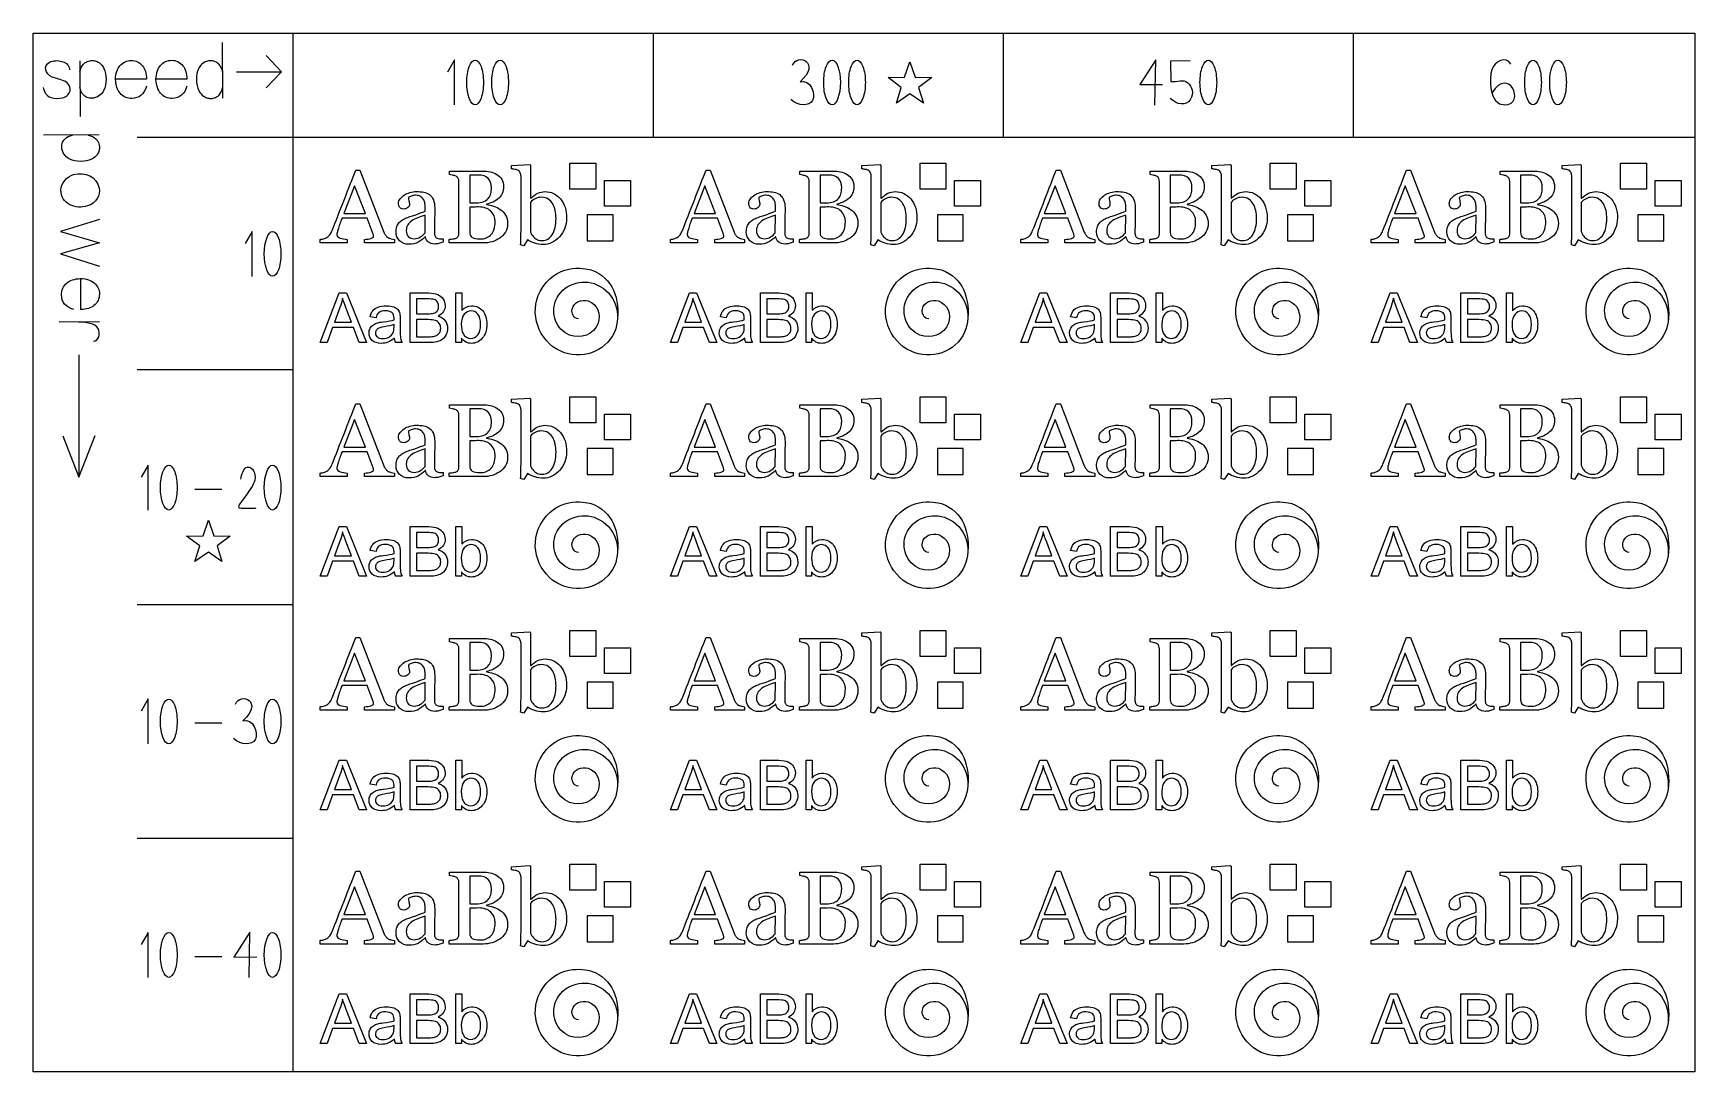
# Model space of a CAD drawing. Header units: inches. Extents: x 0 to 4, y 0 to 2.5.
import ezdxf

# ---------------------------------------------------------------- set-up
doc = ezdxf.new("R2010")
doc.units = ezdxf.units.IN
doc.layers.get('0').update_dxf_attribs({"linetype": 'CONTINUOUS'})

msp = doc.modelspace()

# ---------------------------------------------------------------- linework, layer by layer
at = {"color": 7}
for p, q in [((0, 2.5), (4, 2.5)), ((0, 0), (0, 2.5)), ((0.62535, 2.5), (0.62535, 0)), ((1.492188, 2.5), (1.492188, 2.25)), ((2.335069, 2.5), (2.335069, 2.25)), ((3.177951, 2.5), (3.177951, 2.25)), ((4, 2.5), (4, 0)), ((0.456377, 2.343424), (0.455618, 2.477653)), ((0.597946, 2.40723), (0.560488, 2.446102)), ((0.11188, 2.433836), (0.112639, 2.299607)), ((0.489163, 2.40723), (0.597946, 2.40723)), ((0.560951, 2.36882), (0.597946, 2.40723)), ((1.014339, 2.435689), (0.997442, 2.406423)), ((1.014339, 2.327405), (1.014339, 2.435689)), ((2.097565, 2.394116), (2.11052, 2.431385)), ((2.11052, 2.431385), (2.123474, 2.394116)), ((2.702352, 2.435951), (2.664, 2.376356)), ((2.700238, 2.327144), (2.702352, 2.435951)), ((2.785181, 2.433559), (2.737765, 2.432616)), ((2.737765, 2.432616), (2.738443, 2.383689)), ((0.272655, 2.389278), (0.198235, 2.389368)), ((0.370028, 2.389583), (0.295617, 2.389674)), ((1.083865, 2.381546), (1.083865, 2.381546)), ((1.144051, 2.381546), (1.144051, 2.381546)), ((1.943102, 2.381546), (1.943102, 2.381546)), ((2.003288, 2.381546), (2.003288, 2.381546)), ((2.058116, 2.393312), (2.097565, 2.394116)), ((2.089558, 2.369474), (2.058116, 2.393312)), ((2.078132, 2.331708), (2.089558, 2.369474)), ((2.123474, 2.394116), (2.162923, 2.393312)), ((2.162923, 2.393312), (2.131481, 2.369474)), ((2.131481, 2.369474), (2.142907, 2.331708)), ((2.664, 2.376356), (2.718712, 2.376747)), ((2.849021, 2.381546), (2.849021, 2.381546)), ((3.630662, 2.381546), (3.630662, 2.381546)), ((3.690848, 2.381546), (3.690848, 2.381546)), ((2.11052, 2.354245), (2.078132, 2.331708)), ((2.142907, 2.331708), (2.11052, 2.354245)), ((0.15892, 2.25506), (0.024691, 2.2543)), ((0.25, 2.25), (4, 2.25)), ((0.776421, 2.170722), (0.786187, 2.170722)), ((0.786187, 2.170722), (0.843926, 2.021308)), ((1.002129, 2.159614), (1.002129, 2.168281)), ((1.002129, 2.168281), (1.082085, 2.168281)), ((1.151177, 2.18122), (1.195366, 2.184028)), ((1.151177, 2.173408), (1.151177, 2.18122)), ((1.195366, 2.184028), (1.197076, 2.182197)), ((1.197076, 2.182197), (1.197076, 2.102851)), ((1.291667, 2.125), (1.291667, 2.1875)), ((1.291667, 2.1875), (1.354167, 2.1875)), ((1.354167, 2.1875), (1.354167, 2.125)), ((1.619662, 2.170722), (1.629427, 2.170722)), ((1.629427, 2.170722), (1.687167, 2.021308)), ((1.84537, 2.159614), (1.84537, 2.168281)), ((1.84537, 2.168281), (1.925326, 2.168281)), ((1.994418, 2.18122), (2.038607, 2.184028)), ((1.994418, 2.173408), (1.994418, 2.18122)), ((2.038607, 2.184028), (2.040316, 2.182197)), ((2.040316, 2.182197), (2.040316, 2.102851)), ((2.134907, 2.125), (2.134907, 2.1875)), ((2.134907, 2.1875), (2.197407, 2.1875)), ((2.197407, 2.1875), (2.197407, 2.125)), ((2.462902, 2.170722), (2.472668, 2.170722)), ((2.472668, 2.170722), (2.530407, 2.021308)), ((2.68861, 2.159614), (2.68861, 2.168281)), ((2.68861, 2.168281), (2.768566, 2.168281)), ((2.837658, 2.18122), (2.881847, 2.184028)), ((2.837658, 2.173408), (2.837658, 2.18122)), ((2.881847, 2.184028), (2.883556, 2.182197)), ((2.883556, 2.182197), (2.883556, 2.102851)), ((2.978147, 2.125), (2.978147, 2.1875)), ((2.978147, 2.1875), (3.040647, 2.1875)), ((3.040647, 2.1875), (3.040647, 2.125)), ((3.306142, 2.170722), (3.315908, 2.170722)), ((3.315908, 2.170722), (3.373647, 2.021308)), ((3.53185, 2.159614), (3.53185, 2.168281)), ((3.53185, 2.168281), (3.611806, 2.168281)), ((3.680898, 2.18122), (3.725087, 2.184028)), ((3.680898, 2.173408), (3.680898, 2.18122)), ((3.725087, 2.184028), (3.726796, 2.182197)), ((3.726796, 2.182197), (3.726796, 2.102851)), ((3.821387, 2.125), (3.821387, 2.1875)), ((3.821387, 2.1875), (3.883887, 2.1875)), ((3.883887, 2.1875), (3.883887, 2.125)), ((0.77337, 2.133002), (0.747613, 2.065864)), ((0.799615, 2.065864), (0.77337, 2.133002)), ((1.024835, 2.018622), (1.024835, 2.143134)), ((1.050836, 2.158149), (1.050836, 2.091621)), ((1.17437, 2.036567), (1.17437, 2.155707)), ((1.354167, 2.125), (1.291667, 2.125)), ((1.375, 2.083333), (1.375, 2.145833)), ((1.375, 2.145833), (1.4375, 2.145833)), ((1.4375, 2.145833), (1.4375, 2.083333)), ((1.61661, 2.133002), (1.590853, 2.065864)), ((1.642855, 2.065864), (1.61661, 2.133002)), ((1.868075, 2.018622), (1.868075, 2.143134)), ((1.894076, 2.158149), (1.894076, 2.091621)), ((2.017611, 2.036567), (2.017611, 2.155707)), ((2.197407, 2.125), (2.134907, 2.125)), ((2.21824, 2.083333), (2.21824, 2.145833)), ((2.21824, 2.145833), (2.28074, 2.145833)), ((2.28074, 2.145833), (2.28074, 2.083333)), ((2.45985, 2.133002), (2.434093, 2.065864)), ((2.486095, 2.065864), (2.45985, 2.133002)), ((2.711315, 2.018622), (2.711315, 2.143134)), ((2.737316, 2.158149), (2.737316, 2.091621)), ((2.860851, 2.036567), (2.860851, 2.155707)), ((3.040647, 2.125), (2.978147, 2.125)), ((3.061481, 2.083333), (3.061481, 2.145833)), ((3.061481, 2.145833), (3.123981, 2.145833)), ((3.123981, 2.145833), (3.123981, 2.083333)), ((3.30309, 2.133002), (3.277334, 2.065864)), ((3.329335, 2.065864), (3.30309, 2.133002)), ((3.554555, 2.018622), (3.554555, 2.143134)), ((3.580556, 2.158149), (3.580556, 2.091621)), ((3.704091, 2.036567), (3.704091, 2.155707)), ((3.883887, 2.125), (3.821387, 2.125)), ((3.904721, 2.083333), (3.904721, 2.145833)), ((3.904721, 2.145833), (3.967221, 2.145833)), ((3.967221, 2.145833), (3.967221, 2.083333)), ((0.130284, 2.084112), (0.130284, 2.084112)), ((0.943658, 2.071967), (0.943658, 2.084052)), ((1.050835, 2.081245), (1.050835, 2.02021)), ((1.050836, 2.091621), (1.066338, 2.091621)), ((1.091363, 2.088569), (1.091363, 2.08747)), ((1.095025, 2.101874), (1.095025, 2.101874)), ((1.197076, 2.102851), (1.19793, 2.102607)), ((1.197076, 2.092719), (1.197076, 2.022651)), ((1.4375, 2.083333), (1.375, 2.083333)), ((1.786898, 2.071967), (1.786898, 2.084052)), ((1.894076, 2.091621), (1.909579, 2.091621)), ((1.894076, 2.081245), (1.894076, 2.02021)), ((1.934603, 2.088569), (1.934603, 2.08747)), ((1.938265, 2.101874), (1.938265, 2.101874)), ((2.040316, 2.102851), (2.04117, 2.102607)), ((2.040316, 2.092719), (2.040316, 2.022651)), ((2.28074, 2.083333), (2.21824, 2.083333)), ((2.630138, 2.071967), (2.630138, 2.084052)), ((2.737316, 2.091621), (2.752819, 2.091621)), ((2.737316, 2.081245), (2.737316, 2.02021)), ((2.777844, 2.088569), (2.777844, 2.08747)), ((2.781506, 2.101874), (2.781505, 2.101874)), ((2.883556, 2.102851), (2.88441, 2.102607)), ((2.883556, 2.092719), (2.883556, 2.022651)), ((3.123981, 2.083333), (3.061481, 2.083333)), ((3.473379, 2.071967), (3.473379, 2.084052)), ((3.580556, 2.091621), (3.596059, 2.091621)), ((3.580556, 2.081245), (3.580556, 2.02021)), ((3.621083, 2.088569), (3.621083, 2.08747)), ((3.624746, 2.101874), (3.624746, 2.101874)), ((3.726796, 2.102851), (3.727651, 2.102607)), ((3.726796, 2.092719), (3.726796, 2.022651)), ((3.967221, 2.083333), (3.904721, 2.083333)), ((0.159327, 2.051533), (0.066039, 2.022897)), ((0.80401, 2.054999), (0.743341, 2.054999)), ((0.747613, 2.065864), (0.799615, 2.065864)), ((0.818414, 2.016181), (0.80401, 2.054999)), ((0.943169, 2.019599), (0.943902, 2.061713)), ((1.111871, 2.046577), (1.111871, 2.046577)), ((1.124444, 2.075751), (1.124444, 2.075751)), ((1.258599, 2.054511), (1.258599, 2.054511)), ((1.284111, 2.055366), (1.284112, 2.055366)), ((1.395833, 2.0625), (1.333333, 2.0625)), ((1.333333, 2.0625), (1.333333, 2)), ((1.395833, 2), (1.395833, 2.0625)), ((1.64725, 2.054999), (1.586581, 2.054999)), ((1.590853, 2.065864), (1.642855, 2.065864)), ((1.661654, 2.016181), (1.64725, 2.054999)), ((1.78641, 2.019599), (1.787142, 2.061713)), ((1.955111, 2.046577), (1.955111, 2.046577)), ((1.967684, 2.075751), (1.967684, 2.075751)), ((2.101839, 2.054511), (2.101839, 2.054511)), ((2.127352, 2.055366), (2.127352, 2.055366)), ((2.239074, 2.0625), (2.176574, 2.0625)), ((2.176574, 2.0625), (2.176574, 2)), ((2.239074, 2), (2.239074, 2.0625)), ((2.49049, 2.054999), (2.429821, 2.054999)), ((2.434093, 2.065864), (2.486095, 2.065864)), ((2.504894, 2.016181), (2.49049, 2.054999)), ((2.62965, 2.019599), (2.630382, 2.061713)), ((2.798351, 2.046577), (2.798351, 2.046577)), ((2.810925, 2.075751), (2.810924, 2.075751)), ((2.945079, 2.054511), (2.94508, 2.054511)), ((2.970592, 2.055366), (2.970592, 2.055366)), ((3.082314, 2.0625), (3.019814, 2.0625)), ((3.019814, 2.0625), (3.019814, 2)), ((3.082314, 2), (3.082314, 2.0625)), ((3.33373, 2.054999), (3.273061, 2.054999)), ((3.277334, 2.065864), (3.329335, 2.065864)), ((3.348134, 2.016181), (3.33373, 2.054999)), ((3.47289, 2.019599), (3.473623, 2.061713)), ((3.641591, 2.046577), (3.641591, 2.046577)), ((3.654164, 2.075751), (3.654165, 2.075751)), ((3.78832, 2.054511), (3.78832, 2.054511)), ((3.813832, 2.055366), (3.813833, 2.055366)), ((3.925554, 2.0625), (3.863054, 2.0625)), ((3.863054, 2.0625), (3.863054, 2)), ((3.925554, 2), (3.925554, 2.0625)), ((0.066039, 2.022897), (0.159327, 1.995183)), ((0.526854, 2.022893), (0.509957, 1.993626)), ((0.526854, 1.914608), (0.526854, 2.022893)), ((0.690972, 1.995062), (0.690972, 2.00373)), ((0.756158, 2.003729), (0.756158, 1.995062)), ((0.797295, 1.995063), (0.797295, 2.00373)), ((0.869439, 2.00373), (0.869439, 1.995063)), ((0.944146, 2.010077), (0.943414, 2.010077)), ((0.986506, 2.005072), (0.986504, 1.99726)), ((1.001275, 1.995063), (1.001275, 2.00373)), ((1.189874, 2.002631), (1.18084, 1.988593)), ((1.333333, 2), (1.395833, 2)), ((1.534213, 1.995063), (1.534213, 2.00373)), ((1.599398, 2.00373), (1.599398, 1.995063)), ((1.640536, 1.995063), (1.640536, 2.00373)), ((1.712679, 2.00373), (1.712679, 1.995063)), ((1.787386, 2.010077), (1.786654, 2.010077)), ((1.829745, 2.005072), (1.829745, 1.99726)), ((1.844515, 1.995063), (1.844515, 2.00373)), ((2.033114, 2.002631), (2.024081, 1.988593)), ((2.176574, 2), (2.239074, 2)), ((2.377453, 1.995062), (2.377453, 2.00373)), ((2.442639, 2.003729), (2.442639, 1.995062)), ((2.483776, 1.995063), (2.483776, 2.00373)), ((2.55592, 2.00373), (2.55592, 1.995063)), ((2.630627, 2.010077), (2.629894, 2.010077)), ((2.672986, 2.005072), (2.672985, 1.99726)), ((2.687755, 1.995063), (2.687755, 2.00373)), ((2.876354, 2.002631), (2.867321, 1.988593)), ((3.019814, 2), (3.082314, 2)), ((3.220693, 1.995062), (3.220693, 2.00373)), ((3.285879, 2.003729), (3.285879, 1.995062)), ((3.327016, 1.995063), (3.327016, 2.00373)), ((3.39916, 2.00373), (3.39916, 1.995063)), ((3.473867, 2.010077), (3.473134, 2.010077)), ((3.516226, 2.005072), (3.516225, 1.99726)), ((3.530996, 1.995063), (3.530996, 2.00373)), ((3.719594, 2.002631), (3.710561, 1.988593)), ((3.863054, 2), (3.925554, 2)), ((0.159327, 1.995183), (0.066039, 1.969094)), ((0.066039, 1.969094), (0.159327, 1.939404)), ((0.596379, 1.96875), (0.596379, 1.96875)), ((0.756158, 1.995062), (0.690972, 1.995062)), ((0.869439, 1.995063), (0.797295, 1.995063)), ((1.083306, 1.995063), (1.001275, 1.995063)), ((1.18084, 1.988593), (1.173272, 1.990302)), ((1.599398, 1.995063), (1.534213, 1.995063)), ((1.712679, 1.995063), (1.640536, 1.995063)), ((1.926547, 1.995063), (1.844515, 1.995063)), ((2.024081, 1.988593), (2.016512, 1.990302)), ((2.442639, 1.995062), (2.377453, 1.995062)), ((2.55592, 1.995063), (2.483776, 1.995063)), ((2.769787, 1.995063), (2.687755, 1.995063)), ((2.867321, 1.988593), (2.859752, 1.990302)), ((3.285879, 1.995062), (3.220693, 1.995062)), ((3.39916, 1.995063), (3.327016, 1.995063)), ((3.613027, 1.995063), (3.530996, 1.995063)), ((3.710561, 1.988593), (3.702993, 1.990302)), ((0.114341, 1.835058), (0.114432, 1.909478)), ((0.690972, 1.755425), (0.736789, 1.874729)), ((0.736789, 1.874729), (0.753798, 1.874729)), ((0.753798, 1.874729), (0.802626, 1.755425)), ((0.907281, 1.755425), (0.907281, 1.874729)), ((0.907281, 1.874729), (0.95204, 1.874729)), ((0.946913, 1.86065), (0.923068, 1.86065)), ((0.923068, 1.86065), (0.923068, 1.824599)), ((1.017144, 1.755425), (1.017144, 1.874729)), ((1.017144, 1.874729), (1.031792, 1.874729)), ((1.031792, 1.874729), (1.031792, 1.832167)), ((1.534213, 1.755425), (1.58003, 1.874729)), ((1.58003, 1.874729), (1.597038, 1.874729)), ((1.597038, 1.874729), (1.645866, 1.755425)), ((1.750521, 1.755425), (1.750521, 1.874729)), ((1.750521, 1.874729), (1.79528, 1.874729)), ((1.790153, 1.86065), (1.766309, 1.86065)), ((1.766309, 1.86065), (1.766309, 1.824599)), ((1.860384, 1.755425), (1.860384, 1.874729)), ((1.860384, 1.874729), (1.875032, 1.874729)), ((1.875032, 1.874729), (1.875032, 1.832167)), ((2.377453, 1.755425), (2.42327, 1.874729)), ((2.42327, 1.874729), (2.440278, 1.874729)), ((2.440278, 1.874729), (2.489106, 1.755425)), ((2.593761, 1.755425), (2.593761, 1.874729)), ((2.593761, 1.874729), (2.63852, 1.874729)), ((2.633393, 1.86065), (2.609549, 1.86065)), ((2.609549, 1.86065), (2.609549, 1.824599)), ((2.703624, 1.755425), (2.703624, 1.874729)), ((2.703624, 1.874729), (2.718273, 1.874729)), ((2.718273, 1.874729), (2.718273, 1.832167)), ((3.220693, 1.755425), (3.26651, 1.874729)), ((3.26651, 1.874729), (3.283519, 1.874729)), ((3.283519, 1.874729), (3.332347, 1.755425)), ((3.437001, 1.755425), (3.437001, 1.874729)), ((3.437001, 1.874729), (3.48176, 1.874729)), ((3.476633, 1.86065), (3.452789, 1.86065)), ((3.452789, 1.86065), (3.452789, 1.824599)), ((3.546865, 1.755425), (3.546865, 1.874729)), ((3.546865, 1.874729), (3.561513, 1.874729)), ((3.561513, 1.874729), (3.561513, 1.832167)), ((0.159327, 1.805138), (0.062268, 1.804316)), ((0.738498, 1.83941), (0.725396, 1.804416)), ((0.725396, 1.804416), (0.765842, 1.804416)), ((0.765842, 1.804416), (0.753391, 1.837457)), ((0.825251, 1.815239), (0.810927, 1.817193)), ((0.883355, 1.811171), (0.883355, 1.791639)), ((0.923068, 1.824599), (0.948866, 1.824599)), ((0.950656, 1.81052), (0.923068, 1.81052)), ((0.923068, 1.81052), (0.923068, 1.769504)), ((1.581739, 1.83941), (1.568636, 1.804416)), ((1.568636, 1.804416), (1.609082, 1.804416)), ((1.609082, 1.804416), (1.596631, 1.837457)), ((1.668491, 1.815239), (1.654167, 1.817193)), ((1.726595, 1.811171), (1.726595, 1.791639)), ((1.793896, 1.81052), (1.766308, 1.81052)), ((1.766308, 1.81052), (1.766309, 1.769504)), ((1.766309, 1.824599), (1.792106, 1.824599)), ((2.424979, 1.83941), (2.411877, 1.804416)), ((2.411877, 1.804416), (2.452322, 1.804416)), ((2.452322, 1.804416), (2.439871, 1.837457)), ((2.511731, 1.815239), (2.497407, 1.817193)), ((2.569835, 1.811171), (2.569835, 1.791639)), ((2.637136, 1.81052), (2.609548, 1.81052)), ((2.609548, 1.81052), (2.609549, 1.769504)), ((2.609549, 1.824599), (2.635346, 1.824599)), ((3.268219, 1.83941), (3.255117, 1.804416)), ((3.255117, 1.804416), (3.295563, 1.804416)), ((3.295563, 1.804416), (3.283112, 1.837457)), ((3.354972, 1.815239), (3.340647, 1.817193)), ((3.413076, 1.811171), (3.413076, 1.791639)), ((3.452789, 1.824599), (3.478587, 1.824599)), ((3.480377, 1.81052), (3.452789, 1.81052)), ((3.452789, 1.81052), (3.452789, 1.769504)), ((0.720839, 1.791558), (0.707737, 1.755425)), ((0.770725, 1.791558), (0.720839, 1.791558)), ((0.784641, 1.755425), (0.770725, 1.791558)), ((0.868543, 1.79343), (0.868544, 1.798801)), ((0.869765, 1.766086), (0.869764, 1.766086)), ((0.923068, 1.769504), (0.952772, 1.769504)), ((1.030573, 1.799289), (1.030573, 1.799289)), ((1.030734, 1.766249), (1.030734, 1.755425)), ((1.564079, 1.791558), (1.550977, 1.755425)), ((1.613965, 1.791558), (1.564079, 1.791558)), ((1.627881, 1.755425), (1.613965, 1.791558)), ((1.711784, 1.79343), (1.711784, 1.798801)), ((1.713005, 1.766086), (1.713005, 1.766086)), ((1.766309, 1.769504), (1.796012, 1.769504)), ((1.873813, 1.799289), (1.873813, 1.799289)), ((1.873975, 1.766249), (1.873974, 1.755425)), ((2.407319, 1.791558), (2.394217, 1.755425)), ((2.457205, 1.791558), (2.407319, 1.791558)), ((2.471121, 1.755425), (2.457205, 1.791558)), ((2.555024, 1.79343), (2.555024, 1.798801)), ((2.556245, 1.766086), (2.556245, 1.766086)), ((2.609549, 1.769504), (2.639253, 1.769504)), ((2.717053, 1.799289), (2.717053, 1.799289)), ((2.717215, 1.766249), (2.717215, 1.755425)), ((3.25056, 1.791558), (3.237457, 1.755425)), ((3.300446, 1.791558), (3.25056, 1.791558)), ((3.314362, 1.755425), (3.300446, 1.791558)), ((3.398264, 1.79343), (3.398264, 1.798801)), ((3.399485, 1.766086), (3.399485, 1.766086)), ((3.452789, 1.769504), (3.482493, 1.769504)), ((3.560294, 1.799289), (3.560294, 1.799289)), ((3.560455, 1.766249), (3.560455, 1.755425)), ((0.109912, 1.725774), (0.109912, 1.431454)), ((0.707737, 1.755425), (0.690972, 1.755425)), ((0.802626, 1.755425), (0.784641, 1.755425)), ((0.887993, 1.755425), (0.872694, 1.755425)), ((0.952772, 1.755425), (0.907281, 1.755425)), ((1.030734, 1.755425), (1.017144, 1.755425)), ((1.550977, 1.755425), (1.534213, 1.755425)), ((1.645866, 1.755425), (1.627881, 1.755425)), ((1.731234, 1.755425), (1.715934, 1.755425)), ((1.796012, 1.755425), (1.750521, 1.755425)), ((1.873974, 1.755425), (1.860384, 1.755425)), ((2.394217, 1.755425), (2.377453, 1.755425)), ((2.489106, 1.755425), (2.471121, 1.755425)), ((2.574474, 1.755425), (2.559174, 1.755425)), ((2.639253, 1.755425), (2.593761, 1.755425)), ((2.717215, 1.755425), (2.703624, 1.755425)), ((3.237457, 1.755425), (3.220693, 1.755425)), ((3.332347, 1.755425), (3.314362, 1.755425)), ((3.417714, 1.755425), (3.402415, 1.755425)), ((3.482493, 1.755425), (3.437001, 1.755425)), ((3.560455, 1.755425), (3.546865, 1.755425)), ((0.25, 1.690622), (0.62535, 1.690622)), ((0.776421, 1.608222), (0.786187, 1.608222)), ((0.786187, 1.608222), (0.843926, 1.458808)), ((1.002129, 1.597114), (1.002129, 1.605781)), ((1.002129, 1.605781), (1.082085, 1.605781)), ((1.151177, 1.61872), (1.195366, 1.621528)), ((1.151177, 1.610908), (1.151177, 1.61872)), ((1.195366, 1.621528), (1.197076, 1.619697)), ((1.197076, 1.619697), (1.197076, 1.540351)), ((1.291667, 1.5625), (1.291667, 1.625)), ((1.291667, 1.625), (1.354167, 1.625)), ((1.354167, 1.625), (1.354167, 1.5625)), ((1.619662, 1.608222), (1.629427, 1.608222)), ((1.629427, 1.608222), (1.687167, 1.458808)), ((1.84537, 1.597114), (1.84537, 1.605781)), ((1.84537, 1.605781), (1.925326, 1.605781)), ((1.994417, 1.61872), (2.038607, 1.621528)), ((1.994417, 1.610908), (1.994417, 1.61872)), ((2.038607, 1.621528), (2.040316, 1.619697)), ((2.040316, 1.619697), (2.040316, 1.540351)), ((2.134907, 1.5625), (2.134907, 1.625)), ((2.134907, 1.625), (2.197407, 1.625)), ((2.197407, 1.625), (2.197407, 1.5625)), ((2.462902, 1.608222), (2.472668, 1.608222)), ((2.472668, 1.608222), (2.530407, 1.458808)), ((2.68861, 1.597114), (2.68861, 1.605781)), ((2.68861, 1.605781), (2.768566, 1.605781)), ((2.837658, 1.61872), (2.881847, 1.621528)), ((2.837658, 1.610908), (2.837658, 1.61872)), ((2.881847, 1.621528), (2.883556, 1.619697)), ((2.883556, 1.619697), (2.883556, 1.540351)), ((2.978147, 1.5625), (2.978147, 1.625)), ((2.978147, 1.625), (3.040647, 1.625)), ((3.040647, 1.625), (3.040647, 1.5625)), ((3.306142, 1.608222), (3.315908, 1.608222)), ((3.315908, 1.608222), (3.373647, 1.458808)), ((3.53185, 1.597114), (3.53185, 1.605781)), ((3.53185, 1.605781), (3.611806, 1.605781)), ((3.680898, 1.61872), (3.725087, 1.621528)), ((3.680898, 1.610908), (3.680898, 1.61872)), ((3.725087, 1.621528), (3.726796, 1.619697)), ((3.726796, 1.619697), (3.726796, 1.540351)), ((3.821387, 1.5625), (3.821387, 1.625)), ((3.821387, 1.625), (3.883887, 1.625)), ((3.883887, 1.625), (3.883887, 1.5625)), ((0.77337, 1.570502), (0.747613, 1.503364)), ((0.799615, 1.503364), (0.77337, 1.570502)), ((1.024835, 1.456123), (1.024835, 1.580634)), ((1.050836, 1.595649), (1.050836, 1.529121)), ((1.17437, 1.474067), (1.17437, 1.593207)), ((1.354167, 1.5625), (1.291667, 1.5625)), ((1.375, 1.520833), (1.375, 1.583333)), ((1.375, 1.583333), (1.4375, 1.583333)), ((1.4375, 1.583333), (1.4375, 1.520833)), ((1.61661, 1.570502), (1.590853, 1.503364)), ((1.642855, 1.503364), (1.61661, 1.570502)), ((1.868075, 1.456123), (1.868075, 1.580634)), ((1.894076, 1.595649), (1.894076, 1.529121)), ((2.017611, 1.474067), (2.017611, 1.593207)), ((2.197407, 1.5625), (2.134907, 1.5625)), ((2.21824, 1.520833), (2.21824, 1.583333)), ((2.21824, 1.583333), (2.28074, 1.583333)), ((2.28074, 1.583333), (2.28074, 1.520833)), ((2.45985, 1.570502), (2.434093, 1.503364)), ((2.486095, 1.503364), (2.45985, 1.570502)), ((2.711315, 1.456123), (2.711315, 1.580634)), ((2.737316, 1.595649), (2.737316, 1.529121)), ((2.860851, 1.474067), (2.860851, 1.593207)), ((3.040647, 1.5625), (2.978147, 1.5625)), ((3.061481, 1.520833), (3.061481, 1.583333)), ((3.061481, 1.583333), (3.123981, 1.583333)), ((3.123981, 1.583333), (3.123981, 1.520833)), ((3.30309, 1.570502), (3.277334, 1.503364)), ((3.329335, 1.503364), (3.30309, 1.570502)), ((3.554555, 1.456123), (3.554555, 1.580634)), ((3.580556, 1.595649), (3.580556, 1.529121)), ((3.704091, 1.474067), (3.704091, 1.593207)), ((3.883887, 1.5625), (3.821387, 1.5625)), ((3.904721, 1.520833), (3.904721, 1.583333)), ((3.904721, 1.583333), (3.967221, 1.583333)), ((3.967221, 1.583333), (3.967221, 1.520833)), ((0.071503, 1.530949), (0.109912, 1.431454)), ((0.109912, 1.431454), (0.148785, 1.531412)), ((0.943658, 1.509467), (0.943658, 1.521552)), ((1.050836, 1.529121), (1.066338, 1.529121)), ((1.091363, 1.526069), (1.091363, 1.52497)), ((1.095025, 1.539374), (1.095025, 1.539374)), ((1.197076, 1.540351), (1.19793, 1.540107)), ((1.197076, 1.530219), (1.197076, 1.460151)), ((1.4375, 1.520833), (1.375, 1.520833)), ((1.786898, 1.509467), (1.786898, 1.521552)), ((1.894076, 1.529121), (1.909579, 1.529121)), ((1.934603, 1.526069), (1.934603, 1.52497)), ((1.938265, 1.539374), (1.938265, 1.539374)), ((2.040316, 1.540351), (2.04117, 1.540107)), ((2.040316, 1.530219), (2.040316, 1.460151)), ((2.28074, 1.520833), (2.21824, 1.520833)), ((2.630138, 1.509467), (2.630138, 1.521552)), ((2.737316, 1.529121), (2.752819, 1.529121)), ((2.777844, 1.526069), (2.777844, 1.52497)), ((2.781506, 1.539374), (2.781505, 1.539374)), ((2.883556, 1.540351), (2.88441, 1.540107)), ((2.883556, 1.530219), (2.883556, 1.460151)), ((3.123981, 1.520833), (3.061481, 1.520833)), ((3.473379, 1.509467), (3.473379, 1.521552)), ((3.580556, 1.529121), (3.596059, 1.529121)), ((3.621083, 1.526069), (3.621083, 1.52497)), ((3.624746, 1.539374), (3.624746, 1.539374)), ((3.726796, 1.540351), (3.727651, 1.540107)), ((3.726796, 1.530219), (3.726796, 1.460151)), ((3.967221, 1.520833), (3.904721, 1.520833)), ((0.80401, 1.492499), (0.743341, 1.492499)), ((0.747613, 1.503364), (0.799615, 1.503364)), ((0.818414, 1.453681), (0.80401, 1.492499)), ((0.943169, 1.457099), (0.943902, 1.499213)), ((1.050835, 1.518745), (1.050835, 1.457709)), ((1.111871, 1.484077), (1.111871, 1.484077)), ((1.124444, 1.513251), (1.124444, 1.513251)), ((1.258599, 1.492011), (1.258599, 1.492011)), ((1.284111, 1.492866), (1.284112, 1.492866)), ((1.395833, 1.5), (1.333333, 1.5)), ((1.333333, 1.5), (1.333333, 1.4375)), ((1.395833, 1.4375), (1.395833, 1.5)), ((1.64725, 1.492499), (1.586581, 1.492499)), ((1.590853, 1.503364), (1.642855, 1.503364)), ((1.661654, 1.453681), (1.64725, 1.492499)), ((1.78641, 1.457099), (1.787142, 1.499213)), ((1.894076, 1.518745), (1.894076, 1.457709)), ((1.955111, 1.484077), (1.955111, 1.484077)), ((1.967684, 1.513251), (1.967684, 1.513251)), ((2.101839, 1.492011), (2.101839, 1.492011)), ((2.127352, 1.492866), (2.127352, 1.492866)), ((2.239074, 1.5), (2.176574, 1.5)), ((2.176574, 1.5), (2.176574, 1.4375)), ((2.239074, 1.4375), (2.239074, 1.5)), ((2.49049, 1.492499), (2.429821, 1.492499)), ((2.434093, 1.503364), (2.486095, 1.503364)), ((2.504894, 1.453681), (2.49049, 1.492499)), ((2.62965, 1.457099), (2.630382, 1.499213)), ((2.737316, 1.518745), (2.737316, 1.457709)), ((2.798351, 1.484077), (2.798351, 1.484077)), ((2.810925, 1.513251), (2.810924, 1.513251)), ((2.945079, 1.492011), (2.94508, 1.492011)), ((2.970592, 1.492866), (2.970592, 1.492866)), ((3.082314, 1.5), (3.019814, 1.5)), ((3.019814, 1.5), (3.019814, 1.4375)), ((3.082314, 1.4375), (3.082314, 1.5)), ((3.33373, 1.492499), (3.273061, 1.492499)), ((3.277334, 1.503364), (3.329335, 1.503364)), ((3.348134, 1.453681), (3.33373, 1.492499)), ((3.47289, 1.457099), (3.473623, 1.499213)), ((3.580556, 1.518745), (3.580556, 1.457709)), ((3.641591, 1.484077), (3.641591, 1.484077)), ((3.654164, 1.513251), (3.654165, 1.513251)), ((3.78832, 1.492011), (3.78832, 1.492011)), ((3.813832, 1.492866), (3.813833, 1.492866)), ((3.925554, 1.5), (3.863054, 1.5)), ((3.863054, 1.5), (3.863054, 1.4375)), ((3.925554, 1.4375), (3.925554, 1.5)), ((0.276854, 1.460393), (0.259957, 1.431126)), ((0.276854, 1.352108), (0.276854, 1.460393)), ((0.690972, 1.432563), (0.690972, 1.44123)), ((0.756158, 1.44123), (0.756158, 1.432563)), ((0.797295, 1.432563), (0.797295, 1.44123)), ((0.869439, 1.44123), (0.869439, 1.432563)), ((0.944146, 1.447577), (0.943414, 1.447577)), ((0.986506, 1.442572), (0.986504, 1.43476)), ((1.001275, 1.432563), (1.001275, 1.44123)), ((1.189874, 1.440131), (1.18084, 1.426093)), ((1.534213, 1.432563), (1.534213, 1.44123)), ((1.599398, 1.44123), (1.599398, 1.432563)), ((1.640536, 1.432563), (1.640536, 1.44123)), ((1.712679, 1.44123), (1.712679, 1.432563)), ((1.787386, 1.447577), (1.786654, 1.447577)), ((1.829745, 1.442572), (1.829745, 1.43476)), ((1.844515, 1.432563), (1.844515, 1.44123)), ((2.033114, 1.440131), (2.024081, 1.426093)), ((2.377453, 1.432563), (2.377453, 1.44123)), ((2.442639, 1.44123), (2.442639, 1.432563)), ((2.483776, 1.432563), (2.483776, 1.44123)), ((2.55592, 1.44123), (2.55592, 1.432563)), ((2.630627, 1.447577), (2.629894, 1.447577)), ((2.672986, 1.442572), (2.672985, 1.43476)), ((2.687755, 1.432563), (2.687755, 1.44123)), ((2.876354, 1.440131), (2.867321, 1.426093)), ((3.220693, 1.432563), (3.220693, 1.44123)), ((3.285879, 1.44123), (3.285879, 1.432563)), ((3.327016, 1.432563), (3.327016, 1.44123)), ((3.39916, 1.44123), (3.39916, 1.432563)), ((3.473867, 1.447577), (3.473134, 1.447577)), ((3.516226, 1.442572), (3.516225, 1.43476)), ((3.530996, 1.432563), (3.530996, 1.44123)), ((3.719594, 1.440131), (3.710561, 1.426093)), ((0.346379, 1.40625), (0.346379, 1.40625)), ((0.388961, 1.402785), (0.454433, 1.402785)), ((0.596379, 1.40625), (0.596379, 1.40625)), ((0.756158, 1.432563), (0.690972, 1.432563)), ((0.869439, 1.432563), (0.797295, 1.432563)), ((1.083306, 1.432563), (1.001275, 1.432563)), ((1.18084, 1.426093), (1.173272, 1.427802)), ((1.333333, 1.4375), (1.395833, 1.4375)), ((1.599398, 1.432563), (1.534213, 1.432563)), ((1.712679, 1.432563), (1.640536, 1.432563)), ((1.926547, 1.432563), (1.844515, 1.432563)), ((2.024081, 1.426093), (2.016512, 1.427802)), ((2.176574, 1.4375), (2.239074, 1.4375)), ((2.442639, 1.432563), (2.377453, 1.432563)), ((2.55592, 1.432563), (2.483776, 1.432563)), ((2.769787, 1.432563), (2.687755, 1.432563)), ((2.867321, 1.426093), (2.859752, 1.427802)), ((3.019814, 1.4375), (3.082314, 1.4375)), ((3.285879, 1.432563), (3.220693, 1.432563)), ((3.39916, 1.432563), (3.327016, 1.432563)), ((3.613027, 1.432563), (3.530996, 1.432563)), ((3.710561, 1.426093), (3.702993, 1.427802)), ((3.863054, 1.4375), (3.925554, 1.4375)), ((0.408742, 1.290354), (0.421697, 1.327624)), ((0.421697, 1.327624), (0.434652, 1.290354)), ((0.369293, 1.28955), (0.408742, 1.290354)), ((0.400735, 1.265713), (0.369293, 1.28955)), ((0.434652, 1.290354), (0.474101, 1.28955)), ((0.474101, 1.28955), (0.442658, 1.265713)), ((0.690972, 1.192925), (0.736789, 1.312229)), ((0.736789, 1.312229), (0.753798, 1.312229)), ((0.753798, 1.312229), (0.802626, 1.192925)), ((0.907281, 1.192925), (0.907281, 1.312229)), ((0.907281, 1.312229), (0.95204, 1.312229)), ((0.946913, 1.29815), (0.923068, 1.29815)), ((0.923068, 1.29815), (0.923068, 1.262099)), ((1.017144, 1.192925), (1.017144, 1.312229)), ((1.017144, 1.312229), (1.031792, 1.312229)), ((1.031792, 1.312229), (1.031792, 1.269667)), ((1.534213, 1.192925), (1.58003, 1.312229)), ((1.58003, 1.312229), (1.597038, 1.312229)), ((1.597038, 1.312229), (1.645866, 1.192925)), ((1.750521, 1.192925), (1.750521, 1.312229)), ((1.750521, 1.312229), (1.79528, 1.312229)), ((1.790153, 1.29815), (1.766309, 1.29815)), ((1.766309, 1.29815), (1.766309, 1.262099)), ((1.860384, 1.192925), (1.860384, 1.312229)), ((1.860384, 1.312229), (1.875032, 1.312229)), ((1.875032, 1.312229), (1.875032, 1.269667)), ((2.377453, 1.192925), (2.42327, 1.312229)), ((2.42327, 1.312229), (2.440278, 1.312229)), ((2.440278, 1.312229), (2.489106, 1.192925)), ((2.593761, 1.192925), (2.593761, 1.312229)), ((2.593761, 1.312229), (2.63852, 1.312229)), ((2.633393, 1.29815), (2.609549, 1.29815)), ((2.609549, 1.29815), (2.609549, 1.262099)), ((2.703624, 1.192925), (2.703624, 1.312229)), ((2.703624, 1.312229), (2.718273, 1.312229)), ((2.718273, 1.312229), (2.718273, 1.269667)), ((3.220693, 1.192925), (3.26651, 1.312229)), ((3.26651, 1.312229), (3.283519, 1.312229)), ((3.283519, 1.312229), (3.332347, 1.192925)), ((3.437001, 1.192925), (3.437001, 1.312229)), ((3.437001, 1.312229), (3.48176, 1.312229)), ((3.476633, 1.29815), (3.452789, 1.29815)), ((3.452789, 1.29815), (3.452789, 1.262099)), ((3.546865, 1.192925), (3.546865, 1.312229)), ((3.546865, 1.312229), (3.561513, 1.312229)), ((3.561513, 1.312229), (3.561513, 1.269667)), ((0.38931, 1.227946), (0.400735, 1.265713)), ((0.421697, 1.250483), (0.38931, 1.227946)), ((0.454084, 1.227946), (0.421697, 1.250483)), ((0.442658, 1.265713), (0.454084, 1.227946)), ((0.738498, 1.27691), (0.725396, 1.241916)), ((0.725396, 1.241916), (0.765842, 1.241916)), ((0.765842, 1.241916), (0.753391, 1.274957)), ((0.825251, 1.252739), (0.810927, 1.254693)), ((0.883355, 1.248671), (0.883355, 1.229139)), ((0.923068, 1.262099), (0.948866, 1.262099)), ((0.950656, 1.24802), (0.923068, 1.24802)), ((0.923068, 1.24802), (0.923068, 1.207004)), ((1.581739, 1.27691), (1.568636, 1.241916)), ((1.568636, 1.241916), (1.609082, 1.241916)), ((1.609082, 1.241916), (1.596631, 1.274957)), ((1.668491, 1.252739), (1.654167, 1.254693)), ((1.726595, 1.248671), (1.726595, 1.229139)), ((1.793896, 1.24802), (1.766308, 1.24802)), ((1.766308, 1.24802), (1.766309, 1.207004)), ((1.766309, 1.262099), (1.792106, 1.262099)), ((2.424979, 1.27691), (2.411877, 1.241916)), ((2.411877, 1.241916), (2.452322, 1.241916)), ((2.452322, 1.241916), (2.439871, 1.274957)), ((2.511731, 1.252739), (2.497407, 1.254693)), ((2.569835, 1.248671), (2.569835, 1.229139)), ((2.637136, 1.24802), (2.609548, 1.24802)), ((2.609548, 1.24802), (2.609549, 1.207004)), ((2.609549, 1.262099), (2.635346, 1.262099)), ((3.268219, 1.27691), (3.255117, 1.241916)), ((3.255117, 1.241916), (3.295563, 1.241916)), ((3.295563, 1.241916), (3.283112, 1.274957)), ((3.354972, 1.252739), (3.340647, 1.254693)), ((3.413076, 1.248671), (3.413076, 1.229139)), ((3.452789, 1.262099), (3.478587, 1.262099)), ((3.480377, 1.24802), (3.452789, 1.24802)), ((3.452789, 1.24802), (3.452789, 1.207004)), ((0.720839, 1.229058), (0.707737, 1.192925)), ((0.770725, 1.229058), (0.720839, 1.229058)), ((0.784641, 1.192925), (0.770725, 1.229058)), ((0.868543, 1.23093), (0.868544, 1.236301)), ((0.869765, 1.203586), (0.869764, 1.203586)), ((0.923068, 1.207004), (0.952772, 1.207004)), ((1.030573, 1.236789), (1.030573, 1.236789)), ((1.030734, 1.203749), (1.030734, 1.192925)), ((1.564079, 1.229058), (1.550977, 1.192925)), ((1.613965, 1.229058), (1.564079, 1.229058)), ((1.627881, 1.192925), (1.613965, 1.229058)), ((1.711784, 1.23093), (1.711784, 1.236301)), ((1.713005, 1.203586), (1.713005, 1.203586)), ((1.766309, 1.207004), (1.796012, 1.207004)), ((1.873813, 1.236789), (1.873813, 1.236789)), ((1.873975, 1.203749), (1.873974, 1.192925)), ((2.407319, 1.229058), (2.394217, 1.192925)), ((2.457205, 1.229058), (2.407319, 1.229058)), ((2.471121, 1.192925), (2.457205, 1.229058)), ((2.555024, 1.23093), (2.555024, 1.236301)), ((2.556245, 1.203586), (2.556245, 1.203586)), ((2.609549, 1.207004), (2.639253, 1.207004)), ((2.717053, 1.236789), (2.717053, 1.236789)), ((2.717215, 1.203749), (2.717215, 1.192925)), ((3.25056, 1.229058), (3.237457, 1.192925)), ((3.300446, 1.229058), (3.25056, 1.229058)), ((3.314362, 1.192925), (3.300446, 1.229058)), ((3.398264, 1.23093), (3.398264, 1.236301)), ((3.399485, 1.203586), (3.399485, 1.203586)), ((3.452789, 1.207004), (3.482493, 1.207004)), ((3.560294, 1.236789), (3.560294, 1.236789)), ((3.560455, 1.203749), (3.560455, 1.192925)), ((0.707737, 1.192925), (0.690972, 1.192925)), ((0.802626, 1.192925), (0.784641, 1.192925)), ((0.887993, 1.192925), (0.872694, 1.192925)), ((0.952772, 1.192925), (0.907281, 1.192925)), ((1.030734, 1.192925), (1.017144, 1.192925)), ((1.550977, 1.192925), (1.534213, 1.192925)), ((1.645866, 1.192925), (1.627881, 1.192925)), ((1.731234, 1.192925), (1.715934, 1.192925)), ((1.796012, 1.192925), (1.750521, 1.192925)), ((1.873974, 1.192925), (1.860384, 1.192925)), ((2.394217, 1.192925), (2.377453, 1.192925)), ((2.489106, 1.192925), (2.471121, 1.192925)), ((2.574474, 1.192925), (2.559174, 1.192925)), ((2.639253, 1.192925), (2.593761, 1.192925)), ((2.717215, 1.192925), (2.703624, 1.192925)), ((3.237457, 1.192925), (3.220693, 1.192925)), ((3.332347, 1.192925), (3.314362, 1.192925)), ((3.417714, 1.192925), (3.402415, 1.192925)), ((3.482493, 1.192925), (3.437001, 1.192925)), ((3.560455, 1.192925), (3.546865, 1.192925)), ((0.25, 1.125), (0.62535, 1.125)), ((0.776421, 1.045722), (0.786187, 1.045722)), ((0.786187, 1.045722), (0.843926, 0.896308)), ((1.002129, 1.034614), (1.002129, 1.043281)), ((1.002129, 1.043281), (1.082085, 1.043281)), ((1.151177, 1.05622), (1.195366, 1.059027)), ((1.151177, 1.048407), (1.151177, 1.05622)), ((1.195366, 1.059027), (1.197076, 1.057196)), ((1.197076, 1.057196), (1.197076, 0.97785)), ((1.291667, 1), (1.291667, 1.0625)), ((1.291667, 1.0625), (1.354167, 1.0625)), ((1.354167, 1.0625), (1.354167, 1)), ((1.619662, 1.045722), (1.629427, 1.045722)), ((1.629427, 1.045722), (1.687167, 0.896308)), ((1.84537, 1.034614), (1.84537, 1.043281)), ((1.84537, 1.043281), (1.925326, 1.043281)), ((1.994417, 1.05622), (2.038607, 1.059027)), ((1.994417, 1.048407), (1.994417, 1.05622)), ((2.038607, 1.059027), (2.040316, 1.057196)), ((2.040316, 1.057196), (2.040316, 0.97785)), ((2.134907, 1), (2.134907, 1.0625)), ((2.134907, 1.0625), (2.197407, 1.0625)), ((2.197407, 1.0625), (2.197407, 1)), ((2.462902, 1.045722), (2.472668, 1.045722)), ((2.472668, 1.045722), (2.530407, 0.896308)), ((2.68861, 1.034614), (2.68861, 1.043281)), ((2.68861, 1.043281), (2.768566, 1.043281)), ((2.837658, 1.05622), (2.881847, 1.059027)), ((2.837658, 1.048407), (2.837658, 1.05622)), ((2.881847, 1.059027), (2.883556, 1.057196)), ((2.883556, 1.057196), (2.883556, 0.97785)), ((2.978147, 1), (2.978147, 1.0625)), ((2.978147, 1.0625), (3.040647, 1.0625)), ((3.040647, 1.0625), (3.040647, 1)), ((3.306142, 1.045722), (3.315908, 1.045722)), ((3.315908, 1.045722), (3.373647, 0.896308)), ((3.53185, 1.034614), (3.53185, 1.043281)), ((3.53185, 1.043281), (3.611806, 1.043281)), ((3.680898, 1.05622), (3.725087, 1.059027)), ((3.680898, 1.048407), (3.680898, 1.05622)), ((3.725087, 1.059027), (3.726796, 1.057196)), ((3.726796, 1.057196), (3.726796, 0.97785)), ((3.821387, 1), (3.821387, 1.0625)), ((3.821387, 1.0625), (3.883887, 1.0625)), ((3.883887, 1.0625), (3.883887, 1)), ((0.77337, 1.008002), (0.747613, 0.940864)), ((0.799615, 0.940864), (0.77337, 1.008002)), ((1.024835, 0.893622), (1.024835, 1.018134)), ((1.050836, 1.033149), (1.050836, 0.966621)), ((1.17437, 0.911567), (1.17437, 1.030707)), ((1.354167, 1), (1.291667, 1)), ((1.375, 0.958333), (1.375, 1.020833)), ((1.375, 1.020833), (1.4375, 1.020833)), ((1.4375, 1.020833), (1.4375, 0.958333)), ((1.61661, 1.008002), (1.590853, 0.940864)), ((1.642855, 0.940864), (1.61661, 1.008002)), ((1.868075, 0.893622), (1.868075, 1.018134)), ((1.894076, 1.033149), (1.894076, 0.966621)), ((2.017611, 0.911567), (2.017611, 1.030707)), ((2.197407, 1), (2.134907, 1)), ((2.21824, 0.958333), (2.21824, 1.020833)), ((2.21824, 1.020833), (2.28074, 1.020833)), ((2.28074, 1.020833), (2.28074, 0.958333)), ((2.45985, 1.008002), (2.434093, 0.940864)), ((2.486095, 0.940864), (2.45985, 1.008002)), ((2.711315, 0.893622), (2.711315, 1.018134)), ((2.737316, 1.033149), (2.737316, 0.966621)), ((2.860851, 0.911567), (2.860851, 1.030707)), ((3.040647, 1), (2.978147, 1)), ((3.061481, 0.958333), (3.061481, 1.020833)), ((3.061481, 1.020833), (3.123981, 1.020833)), ((3.123981, 1.020833), (3.123981, 0.958333)), ((3.30309, 1.008002), (3.277334, 0.940864)), ((3.329335, 0.940864), (3.30309, 1.008002)), ((3.554555, 0.893622), (3.554555, 1.018134)), ((3.580556, 1.033149), (3.580556, 0.966621)), ((3.704091, 0.911567), (3.704091, 1.030707)), ((3.883887, 1), (3.821387, 1)), ((3.904721, 0.958333), (3.904721, 1.020833)), ((3.904721, 1.020833), (3.967221, 1.020833)), ((3.967221, 1.020833), (3.967221, 0.958333)), ((1.050836, 0.966621), (1.066338, 0.966621)), ((1.091363, 0.963569), (1.091363, 0.96247)), ((1.095025, 0.976874), (1.095025, 0.976874)), ((1.197076, 0.97785), (1.19793, 0.977606)), ((1.197076, 0.967719), (1.197076, 0.897651)), ((1.894076, 0.966621), (1.909579, 0.966621)), ((1.934603, 0.963569), (1.934603, 0.96247)), ((1.938265, 0.976874), (1.938265, 0.976874)), ((2.040316, 0.97785), (2.04117, 0.977606)), ((2.040316, 0.967719), (2.040316, 0.897651)), ((2.737316, 0.966621), (2.752819, 0.966621)), ((2.777844, 0.963569), (2.777844, 0.96247)), ((2.781506, 0.976874), (2.781505, 0.976874)), ((2.883556, 0.97785), (2.88441, 0.977606)), ((2.883556, 0.967719), (2.883556, 0.897651)), ((3.580556, 0.966621), (3.596059, 0.966621)), ((3.621083, 0.963569), (3.621083, 0.96247)), ((3.624746, 0.976874), (3.624746, 0.976874)), ((3.726796, 0.97785), (3.727651, 0.977606)), ((3.726796, 0.967719), (3.726796, 0.897651)), ((0.80401, 0.929999), (0.743341, 0.929999)), ((0.747613, 0.940864), (0.799615, 0.940864)), ((0.818414, 0.891181), (0.80401, 0.929999)), ((0.943169, 0.894599), (0.943902, 0.936713)), ((0.943658, 0.946967), (0.943658, 0.959052)), ((1.050835, 0.956245), (1.050835, 0.895209)), ((1.111871, 0.921577), (1.111871, 0.921577)), ((1.124444, 0.950751), (1.124444, 0.950751)), ((1.258599, 0.929511), (1.258599, 0.929511)), ((1.284111, 0.930365), (1.284112, 0.930366)), ((1.395833, 0.9375), (1.333333, 0.9375)), ((1.333333, 0.9375), (1.333333, 0.875)), ((1.4375, 0.958333), (1.375, 0.958333)), ((1.395833, 0.875), (1.395833, 0.9375)), ((1.64725, 0.929999), (1.586581, 0.929999)), ((1.590853, 0.940864), (1.642855, 0.940864)), ((1.661654, 0.891181), (1.64725, 0.929999)), ((1.78641, 0.894599), (1.787142, 0.936713)), ((1.786898, 0.946967), (1.786898, 0.959052)), ((1.894076, 0.956245), (1.894076, 0.895209)), ((1.955111, 0.921577), (1.955111, 0.921577)), ((1.967684, 0.950751), (1.967684, 0.950751)), ((2.101839, 0.929511), (2.101839, 0.929511)), ((2.127352, 0.930365), (2.127352, 0.930366)), ((2.239074, 0.9375), (2.176574, 0.9375)), ((2.176574, 0.9375), (2.176574, 0.875)), ((2.28074, 0.958333), (2.21824, 0.958333)), ((2.239074, 0.875), (2.239074, 0.9375)), ((2.49049, 0.929999), (2.429821, 0.929999)), ((2.434093, 0.940864), (2.486095, 0.940864)), ((2.504894, 0.891181), (2.49049, 0.929999)), ((2.62965, 0.894599), (2.630382, 0.936713)), ((2.630138, 0.946967), (2.630138, 0.959052)), ((2.737316, 0.956245), (2.737316, 0.895209)), ((2.798351, 0.921577), (2.798351, 0.921577)), ((2.810925, 0.950751), (2.810924, 0.950751)), ((2.945079, 0.929511), (2.94508, 0.929511)), ((2.970592, 0.930365), (2.970592, 0.930366)), ((3.082314, 0.9375), (3.019814, 0.9375)), ((3.019814, 0.9375), (3.019814, 0.875)), ((3.123981, 0.958333), (3.061481, 0.958333)), ((3.082314, 0.875), (3.082314, 0.9375)), ((3.33373, 0.929999), (3.273061, 0.929999)), ((3.277334, 0.940864), (3.329335, 0.940864)), ((3.348134, 0.891181), (3.33373, 0.929999)), ((3.47289, 0.894599), (3.473623, 0.936713)), ((3.473379, 0.946967), (3.473379, 0.959052)), ((3.580556, 0.956245), (3.580556, 0.895209)), ((3.641591, 0.921577), (3.641591, 0.921577)), ((3.654164, 0.950751), (3.654165, 0.950751)), ((3.78832, 0.929511), (3.78832, 0.929511)), ((3.813832, 0.930365), (3.813833, 0.930366)), ((3.925554, 0.9375), (3.863054, 0.9375)), ((3.863054, 0.9375), (3.863054, 0.875)), ((3.967221, 0.958333), (3.904721, 0.958333)), ((3.925554, 0.875), (3.925554, 0.9375)), ((0.276854, 0.897512), (0.259957, 0.868246)), ((0.276854, 0.789228), (0.276854, 0.897512)), ((0.944146, 0.885078), (0.943414, 0.885078)), ((0.986506, 0.880072), (0.986504, 0.87226)), ((1.787386, 0.885078), (1.786654, 0.885078)), ((1.829745, 0.880072), (1.829745, 0.87226)), ((2.630627, 0.885078), (2.629894, 0.885078)), ((2.672986, 0.880072), (2.672985, 0.87226)), ((3.473867, 0.885078), (3.473134, 0.885078)), ((3.516226, 0.880072), (3.516225, 0.87226)), ((0.346379, 0.843369), (0.346379, 0.843369)), ((0.596379, 0.843369), (0.596379, 0.843369)), ((0.690972, 0.870063), (0.690972, 0.87873)), ((0.756158, 0.870063), (0.690972, 0.870063)), ((0.756158, 0.87873), (0.756158, 0.870063)), ((0.797295, 0.870063), (0.797295, 0.87873)), ((0.869439, 0.870063), (0.797295, 0.870063)), ((0.869439, 0.87873), (0.869439, 0.870063)), ((1.001275, 0.870063), (1.001275, 0.87873)), ((1.083306, 0.870063), (1.001275, 0.870063)), ((1.18084, 0.863593), (1.173272, 0.865302)), ((1.189874, 0.877631), (1.18084, 0.863593)), ((1.333333, 0.875), (1.395833, 0.875)), ((1.534213, 0.870063), (1.534213, 0.87873)), ((1.599398, 0.870063), (1.534213, 0.870063)), ((1.599398, 0.87873), (1.599398, 0.870063)), ((1.640536, 0.870063), (1.640536, 0.87873)), ((1.712679, 0.870063), (1.640536, 0.870063)), ((1.712679, 0.87873), (1.712679, 0.870063)), ((1.844515, 0.870063), (1.844515, 0.87873)), ((1.926547, 0.870063), (1.844515, 0.870063)), ((2.024081, 0.863593), (2.016512, 0.865302)), ((2.033114, 0.877631), (2.024081, 0.863593)), ((2.176574, 0.875), (2.239074, 0.875)), ((2.377453, 0.870063), (2.377453, 0.87873)), ((2.442639, 0.870063), (2.377453, 0.870063)), ((2.442639, 0.87873), (2.442639, 0.870063)), ((2.483776, 0.870063), (2.483776, 0.87873)), ((2.55592, 0.870063), (2.483776, 0.870063)), ((2.55592, 0.87873), (2.55592, 0.870063)), ((2.687755, 0.870063), (2.687755, 0.87873)), ((2.769787, 0.870063), (2.687755, 0.870063)), ((2.867321, 0.863593), (2.859752, 0.865302)), ((2.876354, 0.877631), (2.867321, 0.863593)), ((3.019814, 0.875), (3.082314, 0.875)), ((3.220693, 0.870063), (3.220693, 0.87873)), ((3.285879, 0.870063), (3.220693, 0.870063)), ((3.285879, 0.87873), (3.285879, 0.870063)), ((3.327016, 0.870063), (3.327016, 0.87873)), ((3.39916, 0.870063), (3.327016, 0.870063)), ((3.39916, 0.87873), (3.39916, 0.870063)), ((3.530996, 0.870063), (3.530996, 0.87873)), ((3.613027, 0.870063), (3.530996, 0.870063)), ((3.710561, 0.863593), (3.702993, 0.865302)), ((3.719594, 0.877631), (3.710561, 0.863593)), ((3.863054, 0.875), (3.925554, 0.875)), ((0.388961, 0.839905), (0.454433, 0.839905)), ((0.690972, 0.630425), (0.736789, 0.749729)), ((0.736789, 0.749729), (0.753798, 0.749729)), ((0.753798, 0.749729), (0.802626, 0.630425)), ((0.907281, 0.630425), (0.907281, 0.749729)), ((0.907281, 0.749729), (0.95204, 0.749729)), ((0.946913, 0.73565), (0.923068, 0.73565)), ((0.923068, 0.73565), (0.923068, 0.699599)), ((1.017144, 0.630425), (1.017144, 0.749729)), ((1.017144, 0.749729), (1.031792, 0.749729)), ((1.031792, 0.749729), (1.031792, 0.707167)), ((1.534213, 0.630425), (1.58003, 0.749729)), ((1.58003, 0.749729), (1.597038, 0.749729)), ((1.597038, 0.749729), (1.645866, 0.630425)), ((1.750521, 0.630425), (1.750521, 0.749729)), ((1.750521, 0.749729), (1.79528, 0.749729)), ((1.790153, 0.73565), (1.766309, 0.73565)), ((1.766309, 0.73565), (1.766309, 0.699599)), ((1.860384, 0.630425), (1.860384, 0.749729)), ((1.860384, 0.749729), (1.875032, 0.749729)), ((1.875032, 0.749729), (1.875032, 0.707167)), ((2.377453, 0.630425), (2.42327, 0.749729)), ((2.42327, 0.749729), (2.440278, 0.749729)), ((2.440278, 0.749729), (2.489106, 0.630425)), ((2.593761, 0.630425), (2.593761, 0.749729)), ((2.593761, 0.749729), (2.63852, 0.749729)), ((2.633393, 0.73565), (2.609549, 0.73565)), ((2.609549, 0.73565), (2.609549, 0.699599)), ((2.703624, 0.630425), (2.703624, 0.749729)), ((2.703624, 0.749729), (2.718273, 0.749729)), ((2.718273, 0.749729), (2.718273, 0.707167)), ((3.220693, 0.630425), (3.26651, 0.749729)), ((3.26651, 0.749729), (3.283519, 0.749729)), ((3.283519, 0.749729), (3.332347, 0.630425)), ((3.437001, 0.630425), (3.437001, 0.749729)), ((3.437001, 0.749729), (3.48176, 0.749729)), ((3.476633, 0.73565), (3.452789, 0.73565)), ((3.452789, 0.73565), (3.452789, 0.699599)), ((3.546865, 0.630425), (3.546865, 0.749729)), ((3.546865, 0.749729), (3.561513, 0.749729)), ((3.561513, 0.749729), (3.561513, 0.707167)), ((0.738498, 0.71441), (0.725396, 0.679416)), ((0.765842, 0.679416), (0.753391, 0.712457)), ((0.825251, 0.69024), (0.810928, 0.692193)), ((0.883356, 0.68617), (0.883356, 0.666639)), ((0.923068, 0.699599), (0.948866, 0.699599)), ((0.950656, 0.68552), (0.923068, 0.68552)), ((0.923068, 0.68552), (0.923068, 0.644504)), ((1.581739, 0.71441), (1.568636, 0.679416)), ((1.609082, 0.679416), (1.596631, 0.712457)), ((1.668491, 0.69024), (1.654168, 0.692193)), ((1.726596, 0.68617), (1.726596, 0.666639)), ((1.793896, 0.68552), (1.766308, 0.68552)), ((1.766308, 0.68552), (1.766309, 0.644504)), ((1.766309, 0.699599), (1.792106, 0.699599)), ((2.424979, 0.71441), (2.411877, 0.679416)), ((2.452322, 0.679416), (2.439871, 0.712457)), ((2.511731, 0.69024), (2.497409, 0.692193)), ((2.569837, 0.68617), (2.569837, 0.666639)), ((2.637136, 0.68552), (2.609548, 0.68552)), ((2.609548, 0.68552), (2.609549, 0.644504)), ((2.609549, 0.699599), (2.635346, 0.699599)), ((3.268219, 0.71441), (3.255117, 0.679416)), ((3.295563, 0.679416), (3.283112, 0.712457)), ((3.354972, 0.69024), (3.340649, 0.692193)), ((3.413077, 0.68617), (3.413077, 0.666639)), ((3.452789, 0.699599), (3.478587, 0.699599)), ((3.480377, 0.68552), (3.452789, 0.68552)), ((3.452789, 0.68552), (3.452789, 0.644504)), ((0.720839, 0.666558), (0.707737, 0.630425)), ((0.770725, 0.666558), (0.720839, 0.666558)), ((0.725396, 0.679416), (0.765842, 0.679416)), ((0.784641, 0.630425), (0.770725, 0.666558)), ((0.868543, 0.66843), (0.868544, 0.673801)), ((0.869765, 0.641086), (0.869764, 0.641086)), ((0.923068, 0.644504), (0.952772, 0.644504)), ((1.030573, 0.674289), (1.030573, 0.674289)), ((1.030734, 0.641249), (1.030734, 0.630425)), ((1.564079, 0.666558), (1.550977, 0.630425)), ((1.613965, 0.666558), (1.564079, 0.666558)), ((1.568636, 0.679416), (1.609082, 0.679416)), ((1.627881, 0.630425), (1.613965, 0.666558)), ((1.711784, 0.66843), (1.711784, 0.673801)), ((1.713006, 0.641086), (1.713005, 0.641086)), ((1.766309, 0.644504), (1.796012, 0.644504)), ((1.873813, 0.674289), (1.873813, 0.674289)), ((1.873975, 0.641249), (1.873974, 0.630425)), ((2.407319, 0.666558), (2.394217, 0.630425)), ((2.457205, 0.666558), (2.407319, 0.666558)), ((2.411877, 0.679416), (2.452322, 0.679416)), ((2.471121, 0.630425), (2.457205, 0.666558)), ((2.555024, 0.66843), (2.555024, 0.673801)), ((2.556246, 0.641086), (2.556245, 0.641086)), ((2.609549, 0.644504), (2.639253, 0.644504)), ((2.717053, 0.674289), (2.717053, 0.674289)), ((2.717215, 0.641249), (2.717215, 0.630425)), ((3.25056, 0.666558), (3.237457, 0.630425)), ((3.300446, 0.666558), (3.25056, 0.666558)), ((3.255117, 0.679416), (3.295563, 0.679416)), ((3.314362, 0.630425), (3.300446, 0.666558)), ((3.398264, 0.66843), (3.398264, 0.673801)), ((3.399485, 0.641086), (3.399485, 0.641086)), ((3.452789, 0.644504), (3.482493, 0.644504)), ((3.560294, 0.674289), (3.560294, 0.674289)), ((3.560455, 0.641249), (3.560455, 0.630425)), ((0.707737, 0.630425), (0.690972, 0.630425)), ((0.802626, 0.630425), (0.784641, 0.630425)), ((0.887995, 0.630425), (0.872694, 0.630425)), ((0.952772, 0.630425), (0.907281, 0.630425)), ((1.030734, 0.630425), (1.017144, 0.630425)), ((1.550977, 0.630425), (1.534213, 0.630425)), ((1.645866, 0.630425), (1.627881, 0.630425)), ((1.731235, 0.630425), (1.715936, 0.630425)), ((1.796012, 0.630425), (1.750521, 0.630425)), ((1.873974, 0.630425), (1.860384, 0.630425)), ((2.394217, 0.630425), (2.377453, 0.630425)), ((2.489106, 0.630425), (2.471121, 0.630425)), ((2.574475, 0.630425), (2.559176, 0.630425)), ((2.639253, 0.630425), (2.593761, 0.630425)), ((2.717215, 0.630425), (2.703624, 0.630425)), ((3.237457, 0.630425), (3.220693, 0.630425)), ((3.332347, 0.630425), (3.314362, 0.630425)), ((3.417716, 0.630425), (3.402415, 0.630425)), ((3.482493, 0.630425), (3.437001, 0.630425)), ((3.560455, 0.630425), (3.546865, 0.630425)), ((0.25, 0.5625), (0.625, 0.5625)), ((0.776422, 0.483222), (0.786187, 0.483222)), ((0.786187, 0.483222), (0.843927, 0.333808)), ((1.002129, 0.472114), (1.002129, 0.480781)), ((1.002129, 0.480781), (1.082085, 0.480781)), ((1.151177, 0.49372), (1.195366, 0.496528)), ((1.151177, 0.485908), (1.151177, 0.49372)), ((1.195366, 0.496528), (1.197076, 0.494697)), ((1.197076, 0.494697), (1.197076, 0.415351)), ((1.291667, 0.4375), (1.291667, 0.5)), ((1.291667, 0.5), (1.354167, 0.5)), ((1.354167, 0.5), (1.354167, 0.4375)), ((1.619662, 0.483222), (1.629427, 0.483222)), ((1.629427, 0.483222), (1.687167, 0.333808)), ((1.84537, 0.472114), (1.84537, 0.480781)), ((1.84537, 0.480781), (1.925326, 0.480781)), ((1.994417, 0.49372), (2.038607, 0.496528)), ((1.994417, 0.485908), (1.994417, 0.49372)), ((2.038607, 0.496528), (2.040316, 0.494697)), ((2.040316, 0.494697), (2.040316, 0.415351)), ((2.134907, 0.4375), (2.134907, 0.5)), ((2.134907, 0.5), (2.197407, 0.5)), ((2.197407, 0.5), (2.197407, 0.4375)), ((2.462902, 0.483222), (2.472668, 0.483222)), ((2.472668, 0.483222), (2.530407, 0.333808)), ((2.68861, 0.472114), (2.68861, 0.480781)), ((2.68861, 0.480781), (2.768566, 0.480781)), ((2.837658, 0.49372), (2.881847, 0.496528)), ((2.837658, 0.485908), (2.837658, 0.49372)), ((2.881847, 0.496528), (2.883556, 0.494697)), ((2.883556, 0.494697), (2.883556, 0.415351)), ((2.978147, 0.4375), (2.978147, 0.5)), ((2.978147, 0.5), (3.040647, 0.5)), ((3.040647, 0.5), (3.040647, 0.4375)), ((3.306142, 0.483222), (3.315908, 0.483222)), ((3.315908, 0.483222), (3.373647, 0.333808)), ((3.53185, 0.472114), (3.53185, 0.480781)), ((3.53185, 0.480781), (3.611806, 0.480781)), ((3.680898, 0.49372), (3.725087, 0.496528)), ((3.680898, 0.485908), (3.680898, 0.49372)), ((3.725087, 0.496528), (3.726796, 0.494697)), ((3.726796, 0.494697), (3.726796, 0.415351)), ((3.821387, 0.4375), (3.821387, 0.5)), ((3.821387, 0.5), (3.883887, 0.5)), ((3.883887, 0.5), (3.883887, 0.4375)), ((0.77337, 0.445502), (0.747613, 0.378364)), ((0.799615, 0.378364), (0.77337, 0.445502)), ((1.024835, 0.331123), (1.024835, 0.455634)), ((1.050836, 0.470649), (1.050836, 0.404121)), ((1.17437, 0.349067), (1.17437, 0.468207)), ((1.375, 0.395833), (1.375, 0.458333)), ((1.375, 0.458333), (1.4375, 0.458333)), ((1.4375, 0.458333), (1.4375, 0.395833)), ((1.61661, 0.445502), (1.590853, 0.378364)), ((1.642855, 0.378364), (1.61661, 0.445502)), ((1.868075, 0.331123), (1.868075, 0.455634)), ((1.894076, 0.470649), (1.894076, 0.404121)), ((2.017611, 0.349067), (2.017611, 0.468207)), ((2.21824, 0.395833), (2.21824, 0.458333)), ((2.21824, 0.458333), (2.28074, 0.458333)), ((2.28074, 0.458333), (2.28074, 0.395833)), ((2.45985, 0.445502), (2.434093, 0.378364)), ((2.486095, 0.378364), (2.45985, 0.445502)), ((2.711315, 0.331123), (2.711315, 0.455634)), ((2.737316, 0.470649), (2.737316, 0.404121)), ((2.860851, 0.349067), (2.860851, 0.468207)), ((3.061481, 0.395833), (3.061481, 0.458333)), ((3.061481, 0.458333), (3.123981, 0.458333)), ((3.123981, 0.458333), (3.123981, 0.395833)), ((3.30309, 0.445502), (3.277334, 0.378364)), ((3.329335, 0.378364), (3.30309, 0.445502)), ((3.554555, 0.331123), (3.554555, 0.455634)), ((3.580556, 0.470649), (3.580556, 0.404121)), ((3.704091, 0.349067), (3.704091, 0.468207)), ((3.904721, 0.395833), (3.904721, 0.458333)), ((3.904721, 0.458333), (3.967221, 0.458333)), ((3.967221, 0.458333), (3.967221, 0.395833)), ((1.050836, 0.404121), (1.066338, 0.404121)), ((1.091363, 0.401069), (1.091363, 0.39997)), ((1.095025, 0.414375), (1.095025, 0.414374)), ((1.197076, 0.415351), (1.19793, 0.415107)), ((1.197076, 0.405219), (1.197076, 0.335151)), ((1.354167, 0.4375), (1.291667, 0.4375)), ((1.894076, 0.404121), (1.909579, 0.404121)), ((1.934603, 0.401069), (1.934603, 0.39997)), ((1.938265, 0.414375), (1.938265, 0.414374)), ((2.040316, 0.415351), (2.04117, 0.415107)), ((2.040316, 0.405219), (2.040316, 0.335151)), ((2.197407, 0.4375), (2.134907, 0.4375)), ((2.737316, 0.404121), (2.752819, 0.404121)), ((2.777844, 0.401069), (2.777844, 0.39997)), ((2.781506, 0.414375), (2.781505, 0.414374)), ((2.883556, 0.415351), (2.88441, 0.415107)), ((2.883556, 0.405219), (2.883556, 0.335151)), ((3.040647, 0.4375), (2.978147, 0.4375)), ((3.580556, 0.404121), (3.596059, 0.404121)), ((3.621083, 0.401069), (3.621083, 0.39997)), ((3.624746, 0.414375), (3.624746, 0.414374)), ((3.726796, 0.415351), (3.727651, 0.415107)), ((3.726796, 0.405219), (3.726796, 0.335151)), ((3.883887, 0.4375), (3.821387, 0.4375)), ((0.80401, 0.367499), (0.743341, 0.367499)), ((0.747613, 0.378364), (0.799615, 0.378364)), ((0.818414, 0.328681), (0.80401, 0.367499)), ((0.943169, 0.332099), (0.943902, 0.374213)), ((0.943658, 0.384467), (0.943658, 0.396552)), ((1.050835, 0.393745), (1.050835, 0.33271)), ((1.124444, 0.388251), (1.124444, 0.388251)), ((1.258599, 0.367011), (1.258599, 0.367011)), ((1.284111, 0.367866), (1.284112, 0.367866)), ((1.395833, 0.375), (1.333333, 0.375)), ((1.333333, 0.375), (1.333333, 0.3125)), ((1.4375, 0.395833), (1.375, 0.395833)), ((1.395833, 0.3125), (1.395833, 0.375)), ((1.64725, 0.367499), (1.586581, 0.367499)), ((1.590853, 0.378364), (1.642855, 0.378364)), ((1.661654, 0.328681), (1.64725, 0.367499)), ((1.78641, 0.332099), (1.787142, 0.374213)), ((1.786898, 0.384467), (1.786898, 0.396552)), ((1.894076, 0.393745), (1.894076, 0.33271)), ((1.967684, 0.388251), (1.967684, 0.388251)), ((2.101839, 0.367011), (2.101839, 0.367011)), ((2.127352, 0.367866), (2.127352, 0.367866)), ((2.239074, 0.375), (2.176574, 0.375)), ((2.176574, 0.375), (2.176574, 0.3125)), ((2.28074, 0.395833), (2.21824, 0.395833)), ((2.239074, 0.3125), (2.239074, 0.375)), ((2.49049, 0.367499), (2.429821, 0.367499)), ((2.434093, 0.378364), (2.486095, 0.378364)), ((2.504894, 0.328681), (2.49049, 0.367499)), ((2.62965, 0.332099), (2.630382, 0.374213)), ((2.630138, 0.384467), (2.630138, 0.396552)), ((2.737316, 0.393745), (2.737316, 0.33271)), ((2.810925, 0.388251), (2.810924, 0.388251)), ((2.945079, 0.367011), (2.94508, 0.367011)), ((2.970592, 0.367866), (2.970592, 0.367866)), ((3.082314, 0.375), (3.019814, 0.375)), ((3.019814, 0.375), (3.019814, 0.3125)), ((3.123981, 0.395833), (3.061481, 0.395833)), ((3.082314, 0.3125), (3.082314, 0.375)), ((3.33373, 0.367499), (3.273061, 0.367499)), ((3.277334, 0.378364), (3.329335, 0.378364)), ((3.348134, 0.328681), (3.33373, 0.367499)), ((3.47289, 0.332099), (3.473623, 0.374213)), ((3.473379, 0.384467), (3.473379, 0.396552)), ((3.580556, 0.393745), (3.580556, 0.33271)), ((3.654164, 0.388251), (3.654165, 0.388251)), ((3.78832, 0.367011), (3.78832, 0.367011)), ((3.813832, 0.367866), (3.813833, 0.367866)), ((3.925554, 0.375), (3.863054, 0.375)), ((3.863054, 0.375), (3.863054, 0.3125)), ((3.967221, 0.395833), (3.904721, 0.395833)), ((3.925554, 0.3125), (3.925554, 0.375)), ((0.276854, 0.335393), (0.259957, 0.306126)), ((0.276854, 0.227109), (0.276854, 0.335393)), ((0.521677, 0.335654), (0.483325, 0.276059)), ((0.519563, 0.226847), (0.521677, 0.335654)), ((0.944146, 0.322577), (0.943414, 0.322577)), ((1.111871, 0.359077), (1.111871, 0.359077)), ((1.787386, 0.322577), (1.786654, 0.322577)), ((1.955111, 0.359077), (1.955111, 0.359077)), ((2.630627, 0.322577), (2.629894, 0.322577)), ((2.798351, 0.359077), (2.798351, 0.359077)), ((3.473867, 0.322577), (3.473134, 0.322577)), ((3.641591, 0.359077), (3.641591, 0.359077)), ((0.346379, 0.28125), (0.346379, 0.28125)), ((0.596379, 0.28125), (0.596379, 0.28125)), ((0.690972, 0.307562), (0.690972, 0.316229)), ((0.756158, 0.307562), (0.690972, 0.307562)), ((0.756158, 0.316229), (0.756158, 0.307562)), ((0.797295, 0.307563), (0.797295, 0.31623)), ((0.869439, 0.307563), (0.797295, 0.307563)), ((0.869439, 0.31623), (0.869439, 0.307563)), ((0.986506, 0.317572), (0.986504, 0.30976)), ((1.001275, 0.307563), (1.001275, 0.31623)), ((1.083306, 0.307563), (1.001275, 0.307563)), ((1.18084, 0.301093), (1.173272, 0.302802)), ((1.189874, 0.315131), (1.18084, 0.301093)), ((1.333333, 0.3125), (1.395833, 0.3125)), ((1.534213, 0.307563), (1.534213, 0.31623)), ((1.599398, 0.307563), (1.534213, 0.307563)), ((1.599398, 0.31623), (1.599398, 0.307563)), ((1.640536, 0.307563), (1.640536, 0.31623)), ((1.712679, 0.307563), (1.640536, 0.307563)), ((1.712679, 0.31623), (1.712679, 0.307563)), ((1.829745, 0.317572), (1.829745, 0.30976)), ((1.844515, 0.307563), (1.844515, 0.31623)), ((1.926547, 0.307563), (1.844515, 0.307563)), ((2.024081, 0.301093), (2.016512, 0.302802)), ((2.033114, 0.315131), (2.024081, 0.301093)), ((2.176574, 0.3125), (2.239074, 0.3125)), ((2.377453, 0.307562), (2.377453, 0.316229)), ((2.442639, 0.307562), (2.377453, 0.307562)), ((2.442639, 0.316229), (2.442639, 0.307562)), ((2.483776, 0.307563), (2.483776, 0.31623)), ((2.55592, 0.307563), (2.483776, 0.307563)), ((2.55592, 0.31623), (2.55592, 0.307563)), ((2.672986, 0.317572), (2.672985, 0.30976)), ((2.687755, 0.307563), (2.687755, 0.31623)), ((2.769787, 0.307563), (2.687755, 0.307563)), ((2.867321, 0.301093), (2.859752, 0.302802)), ((2.876354, 0.315131), (2.867321, 0.301093)), ((3.019814, 0.3125), (3.082314, 0.3125)), ((3.220693, 0.307562), (3.220693, 0.316229)), ((3.285879, 0.307562), (3.220693, 0.307562)), ((3.285879, 0.316229), (3.285879, 0.307562)), ((3.327016, 0.307563), (3.327016, 0.31623)), ((3.39916, 0.307563), (3.327016, 0.307563)), ((3.39916, 0.31623), (3.39916, 0.307563)), ((3.516226, 0.317572), (3.516225, 0.30976)), ((3.530996, 0.307563), (3.530996, 0.31623)), ((3.613027, 0.307563), (3.530996, 0.307563)), ((3.710561, 0.301093), (3.702993, 0.302802)), ((3.719594, 0.315131), (3.710561, 0.301093)), ((3.863054, 0.3125), (3.925554, 0.3125)), ((0.388961, 0.277785), (0.454433, 0.277785)), ((0.483325, 0.276059), (0.538037, 0.276449)), ((0.690972, 0.067925), (0.736789, 0.187229)), ((0.736789, 0.187229), (0.753798, 0.187229)), ((0.753798, 0.187229), (0.802626, 0.067925)), ((0.907281, 0.067925), (0.907281, 0.187229)), ((0.907281, 0.187229), (0.95204, 0.187229)), ((0.946913, 0.17315), (0.923068, 0.17315)), ((0.923068, 0.17315), (0.923068, 0.137099)), ((1.017144, 0.067925), (1.017144, 0.187229)), ((1.017144, 0.187229), (1.031792, 0.187229)), ((1.031792, 0.187229), (1.031792, 0.144667)), ((1.534213, 0.067925), (1.58003, 0.187229)), ((1.58003, 0.187229), (1.597038, 0.187229)), ((1.597038, 0.187229), (1.645866, 0.067925)), ((1.750521, 0.067925), (1.750521, 0.187229)), ((1.750521, 0.187229), (1.79528, 0.187229)), ((1.790153, 0.17315), (1.766309, 0.17315)), ((1.766309, 0.17315), (1.766309, 0.137099)), ((1.860384, 0.067925), (1.860384, 0.187229)), ((1.860384, 0.187229), (1.875032, 0.187229)), ((1.875032, 0.187229), (1.875032, 0.144667)), ((2.377453, 0.067925), (2.42327, 0.187229)), ((2.42327, 0.187229), (2.440278, 0.187229)), ((2.440278, 0.187229), (2.489106, 0.067925)), ((2.593761, 0.067925), (2.593761, 0.187229)), ((2.593761, 0.187229), (2.63852, 0.187229)), ((2.633393, 0.17315), (2.609549, 0.17315)), ((2.609549, 0.17315), (2.609549, 0.137099)), ((2.703624, 0.067925), (2.703624, 0.187229)), ((2.703624, 0.187229), (2.718273, 0.187229)), ((2.718273, 0.187229), (2.718273, 0.144667)), ((3.220693, 0.067925), (3.26651, 0.187229)), ((3.26651, 0.187229), (3.283519, 0.187229)), ((3.283519, 0.187229), (3.332347, 0.067925)), ((3.437001, 0.067925), (3.437001, 0.187229)), ((3.437001, 0.187229), (3.48176, 0.187229)), ((3.476633, 0.17315), (3.452789, 0.17315)), ((3.452789, 0.17315), (3.452789, 0.137099)), ((3.546865, 0.067925), (3.546865, 0.187229)), ((3.546865, 0.187229), (3.561513, 0.187229)), ((3.561513, 0.187229), (3.561513, 0.144667)), ((0.738498, 0.15191), (0.725396, 0.116916)), ((0.765842, 0.116916), (0.753391, 0.149957)), ((0.825251, 0.12774), (0.810928, 0.129693)), ((0.883356, 0.123671), (0.883356, 0.104139)), ((0.923068, 0.137099), (0.948866, 0.137099)), ((0.950656, 0.12302), (0.923068, 0.12302)), ((0.923068, 0.12302), (0.923068, 0.082004)), ((1.581739, 0.15191), (1.568636, 0.116916)), ((1.609082, 0.116916), (1.596631, 0.149957)), ((1.668491, 0.12774), (1.654168, 0.129693)), ((1.726596, 0.123671), (1.726596, 0.104139)), ((1.793896, 0.12302), (1.766308, 0.12302)), ((1.766308, 0.12302), (1.766309, 0.082004)), ((1.766309, 0.137099), (1.792106, 0.137099)), ((2.424979, 0.15191), (2.411877, 0.116916)), ((2.452322, 0.116916), (2.439871, 0.149957)), ((2.511731, 0.12774), (2.497409, 0.129693)), ((2.569837, 0.123671), (2.569837, 0.104139)), ((2.637136, 0.12302), (2.609548, 0.12302)), ((2.609548, 0.12302), (2.609549, 0.082004)), ((2.609549, 0.137099), (2.635346, 0.137099)), ((3.268219, 0.15191), (3.255117, 0.116916)), ((3.295563, 0.116916), (3.283112, 0.149957)), ((3.354972, 0.12774), (3.340649, 0.129693)), ((3.413077, 0.123671), (3.413077, 0.104139)), ((3.452789, 0.137099), (3.478587, 0.137099)), ((3.480377, 0.12302), (3.452789, 0.12302)), ((3.452789, 0.12302), (3.452789, 0.082004)), ((0.720839, 0.104058), (0.707737, 0.067925)), ((0.770725, 0.104058), (0.720839, 0.104058)), ((0.725396, 0.116916), (0.765842, 0.116916)), ((0.784641, 0.067925), (0.770725, 0.104058)), ((0.868543, 0.10593), (0.868544, 0.111301)), ((0.923068, 0.082004), (0.952772, 0.082004)), ((1.030573, 0.111789), (1.030573, 0.111789)), ((1.564079, 0.104058), (1.550977, 0.067925)), ((1.613965, 0.104058), (1.564079, 0.104058)), ((1.568636, 0.116916), (1.609082, 0.116916)), ((1.627881, 0.067925), (1.613965, 0.104058)), ((1.711784, 0.10593), (1.711784, 0.111301)), ((1.766309, 0.082004), (1.796012, 0.082004)), ((1.873813, 0.111789), (1.873813, 0.111789)), ((2.407319, 0.104058), (2.394217, 0.067925)), ((2.457205, 0.104058), (2.407319, 0.104058)), ((2.411877, 0.116916), (2.452322, 0.116916)), ((2.471121, 0.067925), (2.457205, 0.104058)), ((2.555024, 0.10593), (2.555024, 0.111301)), ((2.609549, 0.082004), (2.639253, 0.082004)), ((2.717053, 0.111789), (2.717053, 0.111789)), ((3.25056, 0.104058), (3.237457, 0.067925)), ((3.300446, 0.104058), (3.25056, 0.104058)), ((3.255117, 0.116916), (3.295563, 0.116916)), ((3.314362, 0.067925), (3.300446, 0.104058)), ((3.398264, 0.10593), (3.398264, 0.111301)), ((3.452789, 0.082004), (3.482493, 0.082004)), ((3.560294, 0.111789), (3.560294, 0.111789)), ((0.707737, 0.067925), (0.690972, 0.067925)), ((0.802626, 0.067925), (0.784641, 0.067925)), ((0.869765, 0.078586), (0.869764, 0.078586)), ((0.887995, 0.067925), (0.872694, 0.067925)), ((0.952772, 0.067925), (0.907281, 0.067925)), ((1.030734, 0.067925), (1.017144, 0.067925)), ((1.030734, 0.078749), (1.030734, 0.067925)), ((1.550977, 0.067925), (1.534213, 0.067925)), ((1.645866, 0.067925), (1.627881, 0.067925)), ((1.713006, 0.078586), (1.713005, 0.078586)), ((1.731235, 0.067925), (1.715936, 0.067925)), ((1.796012, 0.067925), (1.750521, 0.067925)), ((1.873974, 0.067925), (1.860384, 0.067925)), ((1.873975, 0.078749), (1.873974, 0.067925)), ((2.394217, 0.067925), (2.377453, 0.067925)), ((2.489106, 0.067925), (2.471121, 0.067925)), ((2.556246, 0.078586), (2.556245, 0.078586)), ((2.574475, 0.067925), (2.559176, 0.067925)), ((2.639253, 0.067925), (2.593761, 0.067925)), ((2.717215, 0.067925), (2.703624, 0.067925)), ((2.717215, 0.078749), (2.717215, 0.067925)), ((3.237457, 0.067925), (3.220693, 0.067925)), ((3.332347, 0.067925), (3.314362, 0.067925)), ((3.399485, 0.078586), (3.399485, 0.078586)), ((3.417716, 0.067925), (3.402415, 0.067925)), ((3.482493, 0.067925), (3.437001, 0.067925)), ((3.560455, 0.067925), (3.546865, 0.067925)), ((3.560455, 0.078749), (3.560455, 0.067925)), ((4, 0), (0, 0))]:
    msp.add_line(p, q, dxfattribs=at)
for points in [[(1.828232, 2.422799), (1.839908, 2.453188), (1.898362, 2.429708), (1.84596, 2.382946)], [(3.557547, 2.425703), (3.545068, 2.446007), (3.517829, 2.43226), (3.511213, 2.411884)], [(0.030157, 2.412016), (0.028535, 2.418568), (0.03212, 2.426464), (0.039309, 2.43006)], [(0.045876, 2.394575), (0.037566, 2.39819), (0.03172, 2.404988), (0.030157, 2.412016)], [(0.039309, 2.43006), (0.047977, 2.434998), (0.059224, 2.434726), (0.068897, 2.432352)], [(0.068897, 2.432352), (0.076795, 2.43083), (0.084032, 2.425201), (0.08623, 2.417152)], [(0.08623, 2.417152), (0.086771, 2.415445), (0.087163, 2.413693), (0.087443, 2.411926)], [(0.112054, 2.407028), (0.113889, 2.414781), (0.116854, 2.420894), (0.120946, 2.425365)], [(0.120946, 2.425365), (0.12197, 2.426491), (0.123079, 2.427514), (0.124275, 2.428434)], [(0.124275, 2.428434), (0.127882, 2.431215), (0.131912, 2.433016), (0.136367, 2.433836)], [(0.136367, 2.433836), (0.139844, 2.434383), (0.143259, 2.434379), (0.146614, 2.433825)], [(0.146614, 2.433825), (0.149981, 2.433271), (0.153138, 2.432185), (0.156085, 2.430566)], [(0.156085, 2.430566), (0.160506, 2.428137), (0.164284, 2.424617), (0.167421, 2.420005)], [(0.167421, 2.420005), (0.168473, 2.418468), (0.169421, 2.416809), (0.170266, 2.415027)], [(0.170266, 2.415027), (0.173645, 2.407935), (0.175334, 2.399413), (0.175334, 2.389463)], [(0.198168, 2.388701), (0.198452, 2.402927), (0.202101, 2.414077), (0.209114, 2.422152)], [(0.209114, 2.422152), (0.216158, 2.430226), (0.225114, 2.434263), (0.23598, 2.434263)], [(0.23598, 2.434263), (0.247037, 2.434263), (0.256055, 2.429911), (0.263036, 2.421208)], [(0.263036, 2.421208), (0.26907, 2.413798), (0.272276, 2.403154), (0.272655, 2.389278)], [(0.29555, 2.389003), (0.295834, 2.403322), (0.299483, 2.414545), (0.306495, 2.422672)], [(0.306495, 2.422672), (0.313538, 2.430799), (0.322492, 2.434862), (0.333358, 2.434862)], [(0.333358, 2.434862), (0.344412, 2.434862), (0.35343, 2.430482), (0.36041, 2.421722)], [(0.36041, 2.421722), (0.366443, 2.414263), (0.369649, 2.40355), (0.370028, 2.389583)], [(0.397991, 2.414666), (0.394612, 2.407573), (0.392923, 2.399051), (0.392923, 2.389101)], [(0.400836, 2.419643), (0.399784, 2.418106), (0.398836, 2.416447), (0.397991, 2.414666)], [(0.412172, 2.430204), (0.407751, 2.427775), (0.403973, 2.424255), (0.400836, 2.419643)], [(0.421643, 2.433464), (0.418276, 2.43291), (0.415119, 2.431824), (0.412172, 2.430204)], [(0.43189, 2.433474), (0.428413, 2.434021), (0.424998, 2.434017), (0.421643, 2.433464)], [(0.443982, 2.428073), (0.440375, 2.430853), (0.436345, 2.432654), (0.43189, 2.433474)], [(0.447311, 2.425003), (0.446287, 2.426129), (0.445178, 2.427152), (0.443982, 2.428073)], [(0.456203, 2.406666), (0.454368, 2.41442), (0.451403, 2.420532), (0.447311, 2.425003)], [(1.043701, 2.381546), (1.043701, 2.411341), (1.052692, 2.435494), (1.063783, 2.435494)], [(1.063783, 2.435494), (1.069109, 2.435494), (1.074217, 2.429811), (1.077983, 2.419693)], [(1.077983, 2.419693), (1.081749, 2.409576), (1.083865, 2.395854), (1.083865, 2.381546)], [(1.103887, 2.381546), (1.103887, 2.395854), (1.106002, 2.409576), (1.109769, 2.419693)], [(1.109769, 2.419693), (1.113535, 2.429811), (1.118643, 2.435494), (1.123969, 2.435494)], [(1.123969, 2.435494), (1.129295, 2.435494), (1.134403, 2.429811), (1.138169, 2.419693)], [(1.138169, 2.419693), (1.141935, 2.409576), (1.144051, 2.395854), (1.144051, 2.381546)], [(1.902937, 2.381546), (1.902937, 2.395854), (1.905053, 2.409576), (1.908819, 2.419693)], [(1.908819, 2.419693), (1.912585, 2.429811), (1.917693, 2.435494), (1.92302, 2.435494)], [(1.92302, 2.435494), (1.934111, 2.435494), (1.943102, 2.411341), (1.943102, 2.381546)], [(1.963124, 2.381546), (1.963124, 2.395854), (1.965239, 2.409576), (1.969006, 2.419693)], [(1.969006, 2.419693), (1.972772, 2.429811), (1.97788, 2.435494), (1.983206, 2.435494)], [(1.983206, 2.435494), (1.988532, 2.435494), (1.99364, 2.429811), (1.997406, 2.419693)], [(1.997406, 2.419693), (2.001172, 2.409576), (2.003288, 2.395854), (2.003288, 2.381546)], [(2.808856, 2.381546), (2.808856, 2.395854), (2.810972, 2.409576), (2.814738, 2.419693)], [(2.814738, 2.419693), (2.818504, 2.429811), (2.823612, 2.435494), (2.828938, 2.435494)], [(2.828938, 2.435494), (2.834265, 2.435494), (2.839373, 2.429811), (2.843139, 2.419693)], [(2.843139, 2.419693), (2.846905, 2.409576), (2.849021, 2.395854), (2.849021, 2.381546)], [(3.511213, 2.411884), (3.505466, 2.394188), (3.503162, 2.326904), (3.542417, 2.32741)], [(3.542417, 2.32741), (3.594863, 2.328086), (3.551958, 2.423335), (3.511558, 2.355951)], [(3.590497, 2.381546), (3.590497, 2.395854), (3.592613, 2.409576), (3.596379, 2.419693)], [(3.596379, 2.419693), (3.600145, 2.429811), (3.605253, 2.435494), (3.610579, 2.435494)], [(3.610579, 2.435494), (3.615906, 2.435494), (3.621013, 2.429811), (3.62478, 2.419693)], [(3.62478, 2.419693), (3.628546, 2.409576), (3.630662, 2.395854), (3.630662, 2.381546)], [(3.650683, 2.381546), (3.650683, 2.411341), (3.659674, 2.435494), (3.670765, 2.435494)], [(3.670765, 2.435494), (3.676092, 2.435494), (3.681199, 2.429811), (3.684966, 2.419693)], [(3.684966, 2.419693), (3.688732, 2.409576), (3.690848, 2.395854), (3.690848, 2.381546)], [(0.024306, 2.369676), (0.025658, 2.35936), (0.031946, 2.349172), (0.042119, 2.34569)], [(0.076411, 2.384323), (0.06658, 2.388467), (0.055825, 2.390607), (0.045876, 2.394575)], [(0.071527, 2.344695), (0.080917, 2.347144), (0.089149, 2.355438), (0.089035, 2.364682)], [(0.089035, 2.364682), (0.089306, 2.372746), (0.084409, 2.380126), (0.076411, 2.384323)], [(0.12089, 2.351508), (0.116962, 2.355734), (0.113715, 2.362317), (0.112259, 2.369343)], [(0.16992, 2.3627), (0.169026, 2.360886), (0.168024, 2.359201), (0.166914, 2.357645)], [(0.175334, 2.389463), (0.175334, 2.378912), (0.173529, 2.369991), (0.16992, 2.3627)], [(0.209269, 2.35546), (0.202497, 2.363351), (0.198793, 2.374527), (0.198168, 2.388701)], [(0.272716, 2.3725), (0.270031, 2.362818), (0.265703, 2.355495), (0.259733, 2.350531)], [(0.30665, 2.355545), (0.299879, 2.363487), (0.296175, 2.374737), (0.29555, 2.389003)], [(0.370089, 2.372696), (0.367404, 2.362951), (0.363077, 2.35558), (0.357107, 2.350584)], [(0.392923, 2.389101), (0.392923, 2.37855), (0.394728, 2.369629), (0.398337, 2.362339)], [(0.398337, 2.362339), (0.399231, 2.360524), (0.400233, 2.358839), (0.401343, 2.357283)], [(0.447367, 2.351146), (0.451296, 2.355372), (0.454542, 2.361956), (0.455998, 2.368981)], [(1.063783, 2.327598), (1.052692, 2.327598), (1.043701, 2.351752), (1.043701, 2.381546)], [(1.083865, 2.381546), (1.083865, 2.367238), (1.081749, 2.353517), (1.077983, 2.343399)], [(1.109769, 2.343399), (1.106002, 2.353517), (1.103887, 2.367238), (1.103887, 2.381546)], [(1.144051, 2.381546), (1.144051, 2.367238), (1.141935, 2.353517), (1.138169, 2.343399)], [(1.84596, 2.382946), (1.870369, 2.390503), (1.884845, 2.354141), (1.876184, 2.338438)], [(1.908819, 2.343399), (1.905053, 2.353517), (1.902937, 2.367238), (1.902937, 2.381546)], [(1.943102, 2.381546), (1.943102, 2.351752), (1.934111, 2.327598), (1.92302, 2.327598)], [(1.969006, 2.343399), (1.965239, 2.353517), (1.963124, 2.367238), (1.963124, 2.381546)], [(2.003288, 2.381546), (2.003288, 2.367238), (2.001172, 2.353517), (1.997406, 2.343399)], [(2.738443, 2.383689), (2.754693, 2.382779), (2.768052, 2.390337), (2.77929, 2.38096)], [(2.77929, 2.38096), (2.790528, 2.371582), (2.794871, 2.356157), (2.785092, 2.339846)], [(2.814738, 2.343399), (2.810972, 2.353517), (2.808856, 2.367238), (2.808856, 2.381546)], [(2.849021, 2.381546), (2.849021, 2.367238), (2.846905, 2.353517), (2.843139, 2.343399)], [(3.596379, 2.343399), (3.592613, 2.353517), (3.590497, 2.367238), (3.590497, 2.381546)], [(3.630662, 2.381546), (3.630662, 2.367238), (3.628546, 2.353517), (3.62478, 2.343399)], [(3.670765, 2.327598), (3.659674, 2.327598), (3.650683, 2.351752), (3.650683, 2.381546)], [(3.690848, 2.381546), (3.690848, 2.367238), (3.688732, 2.353517), (3.684966, 2.343399)], [(0.042119, 2.34569), (0.051499, 2.342449), (0.061965, 2.342207), (0.071527, 2.344695)], [(0.12407, 2.348655), (0.12294, 2.3495), (0.121879, 2.350452), (0.12089, 2.351508)], [(0.135325, 2.343732), (0.131214, 2.344476), (0.127462, 2.346117), (0.12407, 2.348655)], [(0.145237, 2.343807), (0.141892, 2.343261), (0.138588, 2.343236), (0.135325, 2.343732)], [(0.15494, 2.347031), (0.151842, 2.345428), (0.148607, 2.344353), (0.145237, 2.343807)], [(0.166914, 2.357645), (0.163603, 2.352997), (0.159611, 2.349459), (0.15494, 2.347031)], [(0.237321, 2.343086), (0.225759, 2.343086), (0.216376, 2.347177), (0.209269, 2.35546)], [(0.259733, 2.350531), (0.253763, 2.345568), (0.246292, 2.343086), (0.237321, 2.343086)], [(0.334698, 2.343091), (0.323138, 2.343091), (0.313756, 2.347208), (0.30665, 2.355545)], [(0.357107, 2.350584), (0.351138, 2.345589), (0.343668, 2.343091), (0.334698, 2.343091)], [(0.401343, 2.357283), (0.404654, 2.352636), (0.408646, 2.349098), (0.413317, 2.346669)], [(0.413317, 2.346669), (0.416415, 2.345066), (0.41965, 2.343991), (0.42302, 2.343445)], [(0.42302, 2.343445), (0.426365, 2.342899), (0.429669, 2.342875), (0.432932, 2.343371)], [(0.432932, 2.343371), (0.437043, 2.344115), (0.440795, 2.345756), (0.444187, 2.348293)], [(0.444187, 2.348293), (0.445317, 2.349139), (0.446378, 2.35009), (0.447367, 2.351146)], [(1.077983, 2.343399), (1.074217, 2.333282), (1.069109, 2.327598), (1.063783, 2.327598)], [(1.123969, 2.327598), (1.118643, 2.327598), (1.113535, 2.333282), (1.109769, 2.343399)], [(1.138169, 2.343399), (1.134403, 2.333282), (1.129295, 2.327598), (1.123969, 2.327598)], [(1.876184, 2.338438), (1.867773, 2.323189), (1.842372, 2.32418), (1.823969, 2.340204)], [(1.92302, 2.327598), (1.917693, 2.327598), (1.912585, 2.333282), (1.908819, 2.343399)], [(1.983206, 2.327598), (1.97788, 2.327598), (1.972772, 2.333282), (1.969006, 2.343399)], [(1.997406, 2.343399), (1.99364, 2.333282), (1.988532, 2.327598), (1.983206, 2.327598)], [(2.785092, 2.339846), (2.775313, 2.323535), (2.752437, 2.328079), (2.737306, 2.342712)], [(2.828938, 2.327598), (2.823612, 2.327598), (2.818504, 2.333282), (2.814738, 2.343399)], [(2.843139, 2.343399), (2.839373, 2.333282), (2.834265, 2.327598), (2.828938, 2.327598)], [(3.610579, 2.327598), (3.605253, 2.327598), (3.600145, 2.333282), (3.596379, 2.343399)], [(3.62478, 2.343399), (3.621013, 2.333282), (3.615906, 2.327598), (3.610579, 2.327598)], [(3.684966, 2.343399), (3.681199, 2.333282), (3.676092, 2.327598), (3.670765, 2.327598)], [(0.068816, 2.231615), (0.06956, 2.235726), (0.071201, 2.239477), (0.073738, 2.242869)], [(0.073738, 2.242869), (0.074584, 2.244), (0.075535, 2.24506), (0.076592, 2.24605)], [(0.076592, 2.24605), (0.080817, 2.249978), (0.087401, 2.253224), (0.094427, 2.25468)], [(0.132112, 2.254885), (0.139865, 2.25305), (0.145978, 2.250086), (0.150449, 2.245993)], [(0.150449, 2.245993), (0.151575, 2.24497), (0.152598, 2.24386), (0.153518, 2.242664)], [(0.153518, 2.242664), (0.156299, 2.239058), (0.158099, 2.235027), (0.15892, 2.230572)], [(0.068891, 2.221703), (0.068345, 2.225048), (0.06832, 2.228352), (0.068816, 2.231615)], [(0.072115, 2.211999), (0.070512, 2.215098), (0.069437, 2.218332), (0.068891, 2.221703)], [(0.082729, 2.200026), (0.078081, 2.203337), (0.074543, 2.207328), (0.072115, 2.211999)], [(0.087784, 2.197019), (0.08597, 2.197914), (0.084285, 2.198915), (0.082729, 2.200026)], [(0.15565, 2.210854), (0.153221, 2.206434), (0.149701, 2.202655), (0.145089, 2.199518)], [(0.158909, 2.220326), (0.158355, 2.216959), (0.157269, 2.213801), (0.15565, 2.210854)], [(0.15892, 2.230572), (0.159467, 2.227096), (0.159463, 2.223681), (0.158909, 2.220326)], [(0.114547, 2.191605), (0.103995, 2.191605), (0.095075, 2.19341), (0.087784, 2.197019)], [(0.097079, 2.15961), (0.124179, 2.167023), (0.153753, 2.154805), (0.158781, 2.127308)], [(0.140111, 2.196673), (0.133018, 2.193295), (0.124497, 2.191605), (0.114547, 2.191605)], [(0.145089, 2.199518), (0.143552, 2.198466), (0.141893, 2.197518), (0.140111, 2.196673)], [(0.748345, 2.098334), (0.758843, 2.125434), (0.768202, 2.149563), (0.776421, 2.170722)], [(1.082085, 2.168281), (1.08827, 2.168281), (1.09417, 2.16767), (1.099786, 2.16645)], [(1.099786, 2.16645), (1.105482, 2.165229), (1.110894, 2.163072), (1.116021, 2.15998)], [(1.159844, 2.172309), (1.156263, 2.172879), (1.153374, 2.173245), (1.151177, 2.173408)], [(1.167656, 2.16999), (1.16611, 2.171048), (1.163506, 2.171821), (1.159844, 2.172309)], [(1.172417, 2.164008), (1.171197, 2.166775), (1.16961, 2.168769), (1.167656, 2.16999)], [(1.17437, 2.155707), (1.17437, 2.158474), (1.173719, 2.161241), (1.172417, 2.164008)], [(1.591586, 2.098334), (1.602084, 2.125434), (1.611442, 2.149563), (1.619662, 2.170722)], [(1.925326, 2.168281), (1.931511, 2.168281), (1.937411, 2.16767), (1.943026, 2.16645)], [(1.943026, 2.16645), (1.948723, 2.165229), (1.954134, 2.163072), (1.959261, 2.15998)], [(2.003085, 2.172309), (1.999504, 2.172879), (1.996615, 2.173245), (1.994418, 2.173408)], [(2.010897, 2.16999), (2.009351, 2.171048), (2.006747, 2.171821), (2.003085, 2.172309)], [(2.015658, 2.164008), (2.014437, 2.166775), (2.01285, 2.168769), (2.010897, 2.16999)], [(2.017611, 2.155707), (2.017611, 2.158474), (2.01696, 2.161241), (2.015658, 2.164008)], [(2.434826, 2.098334), (2.445324, 2.125434), (2.454683, 2.149563), (2.462902, 2.170722)], [(2.768566, 2.168281), (2.774751, 2.168281), (2.780651, 2.16767), (2.786266, 2.16645)], [(2.786266, 2.16645), (2.791963, 2.165229), (2.797375, 2.163072), (2.802501, 2.15998)], [(2.846325, 2.172309), (2.842744, 2.172879), (2.839855, 2.173245), (2.837658, 2.173408)], [(2.854137, 2.16999), (2.852591, 2.171048), (2.849987, 2.171821), (2.846325, 2.172309)], [(2.858898, 2.164008), (2.857677, 2.166775), (2.85609, 2.168769), (2.854137, 2.16999)], [(2.860851, 2.155707), (2.860851, 2.158474), (2.8602, 2.161241), (2.858898, 2.164008)], [(3.278066, 2.098334), (3.288564, 2.125434), (3.297923, 2.149563), (3.306142, 2.170722)], [(3.611806, 2.168281), (3.617991, 2.168281), (3.623891, 2.16767), (3.629506, 2.16645)], [(3.629506, 2.16645), (3.635203, 2.165229), (3.640615, 2.163072), (3.645742, 2.15998)], [(3.689565, 2.172309), (3.685984, 2.172879), (3.683095, 2.173245), (3.680898, 2.173408)], [(3.697377, 2.16999), (3.695831, 2.171048), (3.693227, 2.171821), (3.689565, 2.172309)], [(3.702138, 2.164008), (3.700917, 2.166775), (3.69933, 2.168769), (3.697377, 2.16999)], [(3.704091, 2.155707), (3.704091, 2.158474), (3.70344, 2.161241), (3.702138, 2.164008)], [(0.088004, 2.087212), (0.075428, 2.093765), (0.065888, 2.10729), (0.066839, 2.121836)], [(0.066839, 2.121836), (0.066853, 2.139419), (0.080591, 2.15484), (0.097079, 2.15961)], [(0.158781, 2.127308), (0.161884, 2.110339), (0.151691, 2.090696), (0.130284, 2.084112)], [(1.009698, 2.158393), (1.006687, 2.159044), (1.004164, 2.159451), (1.002129, 2.159614)], [(1.017876, 2.155585), (1.015435, 2.156806), (1.012709, 2.157742), (1.009698, 2.158393)], [(1.02337, 2.150458), (1.022474, 2.152574), (1.020643, 2.154283), (1.017876, 2.155585)], [(1.024835, 2.143134), (1.024835, 2.145901), (1.024346, 2.148343), (1.02337, 2.150458)], [(1.060723, 2.158393), (1.056817, 2.158312), (1.053521, 2.15823), (1.050836, 2.158149)], [(1.070611, 2.158637), (1.068007, 2.158637), (1.064711, 2.158556), (1.060723, 2.158393)], [(1.095269, 2.150458), (1.090061, 2.155911), (1.081841, 2.158637), (1.070611, 2.158637)], [(1.103082, 2.12812), (1.103082, 2.137641), (1.100477, 2.145087), (1.095269, 2.150458)], [(1.101251, 2.113349), (1.102471, 2.117499), (1.103082, 2.122423), (1.103082, 2.12812)], [(1.116021, 2.15998), (1.120822, 2.157132), (1.124769, 2.153266), (1.127862, 2.148383)], [(1.127862, 2.148383), (1.130954, 2.1435), (1.1325, 2.13756), (1.1325, 2.130561)], [(1.1325, 2.130561), (1.1325, 2.124457), (1.131402, 2.119005), (1.129205, 2.114204)], [(1.852938, 2.158393), (1.849927, 2.159044), (1.847404, 2.159451), (1.84537, 2.159614)], [(1.861117, 2.155585), (1.858675, 2.156806), (1.855949, 2.157742), (1.852938, 2.158393)], [(1.86661, 2.150458), (1.865715, 2.152574), (1.863884, 2.154283), (1.861117, 2.155585)], [(1.868075, 2.143134), (1.868075, 2.145901), (1.867587, 2.148343), (1.86661, 2.150458)], [(1.903964, 2.158393), (1.900057, 2.158312), (1.896761, 2.15823), (1.894076, 2.158149)], [(1.913851, 2.158637), (1.911247, 2.158637), (1.907951, 2.158556), (1.903964, 2.158393)], [(1.938509, 2.150458), (1.933301, 2.155911), (1.925082, 2.158637), (1.913851, 2.158637)], [(1.946322, 2.12812), (1.946322, 2.137641), (1.943718, 2.145087), (1.938509, 2.150458)], [(1.944491, 2.113349), (1.945712, 2.117499), (1.946322, 2.122423), (1.946322, 2.12812)], [(1.959261, 2.15998), (1.964063, 2.157132), (1.96801, 2.153266), (1.971102, 2.148383)], [(1.971102, 2.148383), (1.974195, 2.1435), (1.975741, 2.13756), (1.975741, 2.130561)], [(1.975741, 2.130561), (1.975741, 2.124457), (1.974642, 2.119005), (1.972445, 2.114204)], [(2.696178, 2.158393), (2.693167, 2.159044), (2.690644, 2.159451), (2.68861, 2.159614)], [(2.704357, 2.155585), (2.701915, 2.156806), (2.699189, 2.157742), (2.696178, 2.158393)], [(2.70985, 2.150458), (2.708955, 2.152574), (2.707124, 2.154283), (2.704357, 2.155585)], [(2.711315, 2.143134), (2.711315, 2.145901), (2.710827, 2.148343), (2.70985, 2.150458)], [(2.747204, 2.158393), (2.743297, 2.158312), (2.740002, 2.15823), (2.737316, 2.158149)], [(2.757091, 2.158637), (2.754487, 2.158637), (2.751191, 2.158556), (2.747204, 2.158393)], [(2.78175, 2.150458), (2.776541, 2.155911), (2.768322, 2.158637), (2.757091, 2.158637)], [(2.789562, 2.12812), (2.789562, 2.137641), (2.786958, 2.145087), (2.78175, 2.150458)], [(2.787731, 2.113349), (2.788952, 2.117499), (2.789562, 2.122423), (2.789562, 2.12812)], [(2.802501, 2.15998), (2.807303, 2.157132), (2.81125, 2.153266), (2.814342, 2.148383)], [(2.814342, 2.148383), (2.817435, 2.1435), (2.818981, 2.13756), (2.818981, 2.130561)], [(2.818981, 2.130561), (2.818981, 2.124457), (2.817882, 2.119005), (2.815685, 2.114204)], [(3.539419, 2.158393), (3.536407, 2.159044), (3.533885, 2.159451), (3.53185, 2.159614)], [(3.547597, 2.155585), (3.545156, 2.156806), (3.54243, 2.157742), (3.539419, 2.158393)], [(3.55309, 2.150458), (3.552195, 2.152574), (3.550364, 2.154283), (3.547597, 2.155585)], [(3.554555, 2.143134), (3.554555, 2.145901), (3.554067, 2.148343), (3.55309, 2.150458)], [(3.590444, 2.158393), (3.586538, 2.158312), (3.583242, 2.15823), (3.580556, 2.158149)], [(3.600332, 2.158637), (3.597727, 2.158637), (3.594432, 2.158556), (3.590444, 2.158393)], [(3.62499, 2.150458), (3.619781, 2.155911), (3.611562, 2.158637), (3.600332, 2.158637)], [(3.632802, 2.12812), (3.632802, 2.137641), (3.630198, 2.145087), (3.62499, 2.150458)], [(3.630971, 2.113349), (3.632192, 2.117499), (3.632802, 2.122423), (3.632802, 2.12812)], [(3.645742, 2.15998), (3.650543, 2.157132), (3.65449, 2.153266), (3.657583, 2.148383)], [(3.657583, 2.148383), (3.660675, 2.1435), (3.662221, 2.13756), (3.662221, 2.130561)], [(3.662221, 2.130561), (3.662221, 2.124457), (3.661123, 2.119005), (3.658925, 2.114204)], [(0.130284, 2.084112), (0.116517, 2.079714), (0.100917, 2.080613), (0.088004, 2.087212)], [(0.719537, 2.025092), (0.728244, 2.046821), (0.737847, 2.071235), (0.748345, 2.098334)], [(0.879328, 2.090766), (0.879328, 2.094509), (0.88063, 2.09809), (0.883234, 2.101508)], [(0.882135, 2.081), (0.880263, 2.08393), (0.879328, 2.087185), (0.879328, 2.090766)], [(0.891168, 2.076728), (0.887099, 2.076728), (0.884088, 2.078152), (0.882135, 2.081)], [(0.883234, 2.101508), (0.885919, 2.104926), (0.889378, 2.107978), (0.89361, 2.110663)], [(0.901788, 2.080268), (0.899266, 2.077908), (0.895726, 2.076728), (0.891168, 2.076728)], [(0.89361, 2.110663), (0.897272, 2.112942), (0.901707, 2.114854), (0.906916, 2.1164)], [(0.905695, 2.08808), (0.905695, 2.085232), (0.904393, 2.082628), (0.901788, 2.080268)], [(0.910089, 2.107978), (0.906915, 2.106757), (0.904677, 2.105455), (0.903375, 2.104071)], [(0.903375, 2.104071), (0.903375, 2.102444), (0.903741, 2.100043), (0.904474, 2.096869)], [(0.904474, 2.096869), (0.905288, 2.093695), (0.905695, 2.090766), (0.905695, 2.08808)], [(0.906916, 2.1164), (0.912124, 2.118028), (0.91721, 2.118842), (0.922174, 2.118842)], [(0.920587, 2.109931), (0.916843, 2.109931), (0.913344, 2.10928), (0.910089, 2.107978)], [(0.93316, 2.106513), (0.93023, 2.108791), (0.926039, 2.109931), (0.920587, 2.109931)], [(0.922174, 2.118842), (0.92901, 2.118842), (0.934951, 2.118354), (0.939997, 2.117377)], [(0.940118, 2.0987), (0.938491, 2.101711), (0.936171, 2.104316), (0.93316, 2.106513)], [(0.939997, 2.117377), (0.945124, 2.116482), (0.949762, 2.114488), (0.953913, 2.111396)], [(0.942926, 2.090155), (0.942519, 2.093166), (0.941583, 2.096015), (0.940118, 2.0987)], [(0.943658, 2.084052), (0.943658, 2.08511), (0.943414, 2.087144), (0.942926, 2.090155)], [(0.953913, 2.111396), (0.958063, 2.108384), (0.961196, 2.104275), (0.963312, 2.099066)], [(0.963312, 2.099066), (0.965509, 2.093939), (0.966608, 2.087307), (0.966608, 2.079169)], [(1.058892, 2.081489), (1.055311, 2.081407), (1.052626, 2.081326), (1.050835, 2.081245)], [(1.072076, 2.081733), (1.066867, 2.081733), (1.062473, 2.081652), (1.058892, 2.081489)], [(1.066338, 2.091621), (1.073012, 2.091621), (1.078708, 2.092475), (1.083428, 2.094184)], [(1.101495, 2.071845), (1.094659, 2.078437), (1.084852, 2.081733), (1.072076, 2.081733)], [(1.083428, 2.094184), (1.08823, 2.095893), (1.092095, 2.098456), (1.095025, 2.101874)], [(1.106988, 2.093696), (1.102187, 2.091498), (1.096978, 2.089789), (1.091363, 2.088569)], [(1.091363, 2.08747), (1.096327, 2.0869), (1.101861, 2.085639), (1.107965, 2.083686)], [(1.095025, 2.101874), (1.098036, 2.105374), (1.100111, 2.109199), (1.101251, 2.113349)], [(1.119927, 2.101997), (1.116184, 2.098741), (1.111871, 2.095974), (1.106988, 2.093696)], [(1.107965, 2.083686), (1.114149, 2.081814), (1.119643, 2.079169), (1.124444, 2.075751)], [(1.129205, 2.114204), (1.127007, 2.109484), (1.123915, 2.105414), (1.119927, 2.101997)], [(1.20855, 2.101752), (1.204318, 2.099555), (1.200494, 2.096544), (1.197076, 2.092719)], [(1.19793, 2.102607), (1.202975, 2.107978), (1.208469, 2.112006), (1.214409, 2.114692)], [(1.223565, 2.105171), (1.217868, 2.105171), (1.212863, 2.104031), (1.20855, 2.101752)], [(1.214409, 2.114692), (1.220431, 2.117377), (1.226332, 2.11872), (1.23211, 2.11872)], [(1.239678, 2.100776), (1.235202, 2.103706), (1.229831, 2.105171), (1.223565, 2.105171)], [(1.23211, 2.11872), (1.246921, 2.11872), (1.25929, 2.112861), (1.269219, 2.101142)], [(1.250542, 2.089301), (1.247776, 2.094021), (1.244154, 2.097846), (1.239678, 2.100776)], [(1.256646, 2.072944), (1.255344, 2.07921), (1.253309, 2.084663), (1.250542, 2.089301)], [(1.269219, 2.101142), (1.279147, 2.089423), (1.284111, 2.074165), (1.284111, 2.055366)], [(1.562777, 2.025092), (1.571485, 2.046821), (1.581088, 2.071235), (1.591586, 2.098334)], [(1.722568, 2.090766), (1.722568, 2.094509), (1.72387, 2.09809), (1.726474, 2.101508)], [(1.725375, 2.081), (1.723503, 2.08393), (1.722568, 2.087185), (1.722568, 2.090766)], [(1.734408, 2.076728), (1.730339, 2.076728), (1.727328, 2.078152), (1.725375, 2.081)], [(1.726474, 2.101508), (1.729159, 2.104926), (1.732618, 2.107978), (1.73685, 2.110663)], [(1.745028, 2.080268), (1.742505, 2.077908), (1.738965, 2.076728), (1.734408, 2.076728)], [(1.73685, 2.110663), (1.740512, 2.112942), (1.744947, 2.114854), (1.750155, 2.1164)], [(1.748935, 2.08808), (1.748935, 2.085232), (1.747633, 2.082628), (1.745028, 2.080268)], [(1.753329, 2.107978), (1.750155, 2.106757), (1.747917, 2.105455), (1.746615, 2.104071)], [(1.746615, 2.104071), (1.746615, 2.102444), (1.746981, 2.100043), (1.747714, 2.096869)], [(1.747714, 2.096869), (1.748528, 2.093695), (1.748935, 2.090766), (1.748935, 2.08808)], [(1.750155, 2.1164), (1.755364, 2.118028), (1.76045, 2.118842), (1.765414, 2.118842)], [(1.763827, 2.109931), (1.760084, 2.109931), (1.756584, 2.10928), (1.753329, 2.107978)], [(1.7764, 2.106513), (1.773471, 2.108791), (1.76928, 2.109931), (1.763827, 2.109931)], [(1.765414, 2.118842), (1.77225, 2.118842), (1.778191, 2.118354), (1.783237, 2.117377)], [(1.783358, 2.0987), (1.781731, 2.101711), (1.779412, 2.104316), (1.7764, 2.106513)], [(1.783237, 2.117377), (1.788363, 2.116482), (1.793002, 2.114488), (1.797153, 2.111396)], [(1.786166, 2.090155), (1.785759, 2.093166), (1.784823, 2.096015), (1.783358, 2.0987)], [(1.786898, 2.084052), (1.786898, 2.08511), (1.786654, 2.087144), (1.786166, 2.090155)], [(1.797153, 2.111396), (1.801303, 2.108384), (1.804436, 2.104275), (1.806552, 2.099066)], [(1.806552, 2.099066), (1.808749, 2.093939), (1.809848, 2.087307), (1.809848, 2.079169)], [(1.902132, 2.081489), (1.898552, 2.081407), (1.895866, 2.081326), (1.894076, 2.081245)], [(1.915316, 2.081733), (1.910108, 2.081733), (1.905713, 2.081652), (1.902132, 2.081489)], [(1.909579, 2.091621), (1.916252, 2.091621), (1.921949, 2.092475), (1.926669, 2.094184)], [(1.944735, 2.071845), (1.937899, 2.078437), (1.928093, 2.081733), (1.915316, 2.081733)], [(1.926669, 2.094184), (1.93147, 2.095893), (1.935336, 2.098456), (1.938265, 2.101874)], [(1.950228, 2.093696), (1.945427, 2.091498), (1.940218, 2.089789), (1.934603, 2.088569)], [(1.934603, 2.08747), (1.939567, 2.0869), (1.945101, 2.085639), (1.951205, 2.083686)], [(1.938265, 2.101874), (1.941276, 2.105374), (1.943352, 2.109199), (1.944491, 2.113349)], [(1.963167, 2.101997), (1.959424, 2.098741), (1.955111, 2.095974), (1.950228, 2.093696)], [(1.951205, 2.083686), (1.957389, 2.081814), (1.962883, 2.079169), (1.967684, 2.075751)], [(1.972445, 2.114204), (1.970247, 2.109484), (1.967155, 2.105414), (1.963167, 2.101997)], [(2.051791, 2.101752), (2.047559, 2.099555), (2.043734, 2.096544), (2.040316, 2.092719)], [(2.04117, 2.102607), (2.046216, 2.107978), (2.051709, 2.112006), (2.05765, 2.114692)], [(2.066805, 2.105171), (2.061109, 2.105171), (2.056104, 2.104031), (2.051791, 2.101752)], [(2.05765, 2.114692), (2.063672, 2.117377), (2.069572, 2.11872), (2.07535, 2.11872)], [(2.082919, 2.100776), (2.078443, 2.103706), (2.073072, 2.105171), (2.066805, 2.105171)], [(2.07535, 2.11872), (2.090161, 2.11872), (2.102531, 2.112861), (2.112459, 2.101142)], [(2.093783, 2.089301), (2.091016, 2.094021), (2.087394, 2.097846), (2.082919, 2.100776)], [(2.099886, 2.072944), (2.098584, 2.07921), (2.09655, 2.084663), (2.093783, 2.089301)], [(2.112459, 2.101142), (2.122388, 2.089423), (2.127352, 2.074165), (2.127352, 2.055366)], [(2.406017, 2.025092), (2.414725, 2.046821), (2.424328, 2.071235), (2.434826, 2.098334)], [(2.565808, 2.090766), (2.565808, 2.094509), (2.56711, 2.09809), (2.569714, 2.101508)], [(2.568615, 2.081), (2.566744, 2.08393), (2.565808, 2.087185), (2.565808, 2.090766)], [(2.577648, 2.076728), (2.573579, 2.076728), (2.570568, 2.078152), (2.568615, 2.081)], [(2.569714, 2.101508), (2.5724, 2.104926), (2.575858, 2.107978), (2.58009, 2.110663)], [(2.588268, 2.080268), (2.585746, 2.077908), (2.582206, 2.076728), (2.577648, 2.076728)], [(2.58009, 2.110663), (2.583752, 2.112942), (2.588187, 2.114854), (2.593396, 2.116401)], [(2.592175, 2.088081), (2.592175, 2.085232), (2.590873, 2.082628), (2.588268, 2.080268)], [(2.596569, 2.107978), (2.593395, 2.106757), (2.591157, 2.105455), (2.589855, 2.104072)], [(2.589855, 2.104072), (2.589855, 2.102444), (2.590221, 2.100043), (2.590954, 2.09687)], [(2.590954, 2.09687), (2.591768, 2.093696), (2.592175, 2.090766), (2.592175, 2.088081)], [(2.593396, 2.116401), (2.598604, 2.118028), (2.60369, 2.118842), (2.608654, 2.118842)], [(2.607067, 2.109931), (2.603323, 2.109931), (2.599824, 2.10928), (2.596569, 2.107978)], [(2.61964, 2.106513), (2.616711, 2.108792), (2.612519, 2.109931), (2.607067, 2.109931)], [(2.608654, 2.118842), (2.61549, 2.118842), (2.621431, 2.118354), (2.626477, 2.117377)], [(2.626599, 2.0987), (2.624971, 2.101712), (2.622651, 2.104316), (2.61964, 2.106513)], [(2.626477, 2.117377), (2.631604, 2.116482), (2.636242, 2.114488), (2.640393, 2.111396)], [(2.629406, 2.090155), (2.628999, 2.093166), (2.628063, 2.096015), (2.626599, 2.0987)], [(2.630138, 2.084052), (2.630138, 2.08511), (2.629894, 2.087144), (2.629406, 2.090155)], [(2.640393, 2.111396), (2.644543, 2.108385), (2.647676, 2.104275), (2.649792, 2.099067)], [(2.649792, 2.099067), (2.651989, 2.09394), (2.653088, 2.087307), (2.653088, 2.079169)], [(2.745373, 2.081489), (2.741792, 2.081407), (2.739106, 2.081326), (2.737316, 2.081245)], [(2.758556, 2.081733), (2.753348, 2.081733), (2.748953, 2.081652), (2.745373, 2.081489)], [(2.752819, 2.091621), (2.759492, 2.091621), (2.765189, 2.092475), (2.769909, 2.094184)], [(2.787975, 2.071845), (2.781139, 2.078437), (2.771333, 2.081733), (2.758556, 2.081733)], [(2.769909, 2.094184), (2.77471, 2.095893), (2.778576, 2.098456), (2.781506, 2.101874)], [(2.793469, 2.093696), (2.788667, 2.091498), (2.783459, 2.089789), (2.777844, 2.088569)], [(2.777844, 2.08747), (2.782808, 2.0869), (2.788342, 2.085639), (2.794445, 2.083686)], [(2.781505, 2.101874), (2.784517, 2.105374), (2.786592, 2.109199), (2.787731, 2.113349)], [(2.806408, 2.101997), (2.802664, 2.098741), (2.798351, 2.095974), (2.793469, 2.093696)], [(2.794445, 2.083686), (2.80063, 2.081814), (2.806123, 2.079169), (2.810925, 2.075751)], [(2.815685, 2.114204), (2.813488, 2.109484), (2.810395, 2.105414), (2.806408, 2.101997)], [(2.895031, 2.101752), (2.890799, 2.099555), (2.886974, 2.096544), (2.883556, 2.092719)], [(2.88441, 2.102607), (2.889456, 2.107978), (2.894949, 2.112006), (2.90089, 2.114692)], [(2.910045, 2.105171), (2.904349, 2.105171), (2.899344, 2.104031), (2.895031, 2.101752)], [(2.90089, 2.114692), (2.906912, 2.117377), (2.912812, 2.11872), (2.91859, 2.11872)], [(2.926159, 2.100776), (2.921683, 2.103706), (2.916312, 2.105171), (2.910045, 2.105171)], [(2.91859, 2.11872), (2.933401, 2.11872), (2.945771, 2.112861), (2.955699, 2.101142)], [(2.937023, 2.089301), (2.934256, 2.094021), (2.930635, 2.097846), (2.926159, 2.100776)], [(2.943126, 2.072944), (2.941824, 2.07921), (2.93979, 2.084663), (2.937023, 2.089301)], [(2.955699, 2.101142), (2.965628, 2.089423), (2.970592, 2.074165), (2.970592, 2.055366)], [(3.249257, 2.025092), (3.257965, 2.046821), (3.267568, 2.071235), (3.278066, 2.098334)], [(3.409048, 2.090766), (3.409048, 2.094509), (3.41035, 2.09809), (3.412954, 2.101508)], [(3.411855, 2.081), (3.409984, 2.08393), (3.409048, 2.087185), (3.409048, 2.090766)], [(3.420889, 2.076728), (3.41682, 2.076728), (3.413808, 2.078152), (3.411855, 2.081)], [(3.412954, 2.101508), (3.41564, 2.104926), (3.419098, 2.107978), (3.42333, 2.110663)], [(3.431509, 2.080268), (3.428986, 2.077908), (3.425446, 2.076728), (3.420889, 2.076728)], [(3.42333, 2.110663), (3.426992, 2.112942), (3.431427, 2.114854), (3.436636, 2.1164)], [(3.435415, 2.08808), (3.435415, 2.085232), (3.434113, 2.082628), (3.431509, 2.080268)], [(3.43981, 2.107978), (3.436636, 2.106757), (3.434398, 2.105455), (3.433096, 2.104071)], [(3.433096, 2.104071), (3.433096, 2.102444), (3.433462, 2.100043), (3.434194, 2.096869)], [(3.434194, 2.096869), (3.435008, 2.093695), (3.435415, 2.090766), (3.435415, 2.08808)], [(3.436636, 2.1164), (3.441844, 2.118028), (3.44693, 2.118842), (3.451895, 2.118842)], [(3.450308, 2.109931), (3.446564, 2.109931), (3.443065, 2.10928), (3.43981, 2.107978)], [(3.462881, 2.106513), (3.459951, 2.108791), (3.45576, 2.109931), (3.450308, 2.109931)], [(3.451895, 2.118842), (3.458731, 2.118842), (3.464671, 2.118354), (3.469717, 2.117377)], [(3.469839, 2.0987), (3.468211, 2.101711), (3.465892, 2.104316), (3.462881, 2.106513)], [(3.469717, 2.117377), (3.474844, 2.116482), (3.479482, 2.114488), (3.483633, 2.111396)], [(3.472646, 2.090155), (3.47224, 2.093166), (3.471304, 2.096015), (3.469839, 2.0987)], [(3.473379, 2.084052), (3.473379, 2.08511), (3.473135, 2.087144), (3.472646, 2.090155)], [(3.483633, 2.111396), (3.487783, 2.108384), (3.490916, 2.104275), (3.493032, 2.099066)], [(3.493032, 2.099066), (3.49523, 2.093939), (3.496328, 2.087307), (3.496328, 2.079169)], [(3.588613, 2.081489), (3.585032, 2.081407), (3.582347, 2.081326), (3.580556, 2.081245)], [(3.601796, 2.081733), (3.596588, 2.081733), (3.592194, 2.081652), (3.588613, 2.081489)], [(3.596059, 2.091621), (3.602732, 2.091621), (3.608429, 2.092475), (3.613149, 2.094184)], [(3.631215, 2.071845), (3.624379, 2.078437), (3.614573, 2.081733), (3.601796, 2.081733)], [(3.613149, 2.094184), (3.61795, 2.095893), (3.621816, 2.098456), (3.624746, 2.101874)], [(3.636708, 2.093696), (3.631907, 2.091498), (3.626699, 2.089789), (3.621083, 2.088569)], [(3.621083, 2.08747), (3.626048, 2.0869), (3.631581, 2.085639), (3.637685, 2.083686)], [(3.624746, 2.101874), (3.627757, 2.105374), (3.629832, 2.109199), (3.630971, 2.113349)], [(3.649648, 2.101997), (3.645904, 2.098741), (3.641591, 2.095974), (3.636708, 2.093696)], [(3.637685, 2.083686), (3.64387, 2.081814), (3.649363, 2.079169), (3.654164, 2.075751)], [(3.658925, 2.114204), (3.656728, 2.109484), (3.653635, 2.105414), (3.649648, 2.101997)], [(3.738271, 2.101752), (3.734039, 2.099555), (3.730214, 2.096544), (3.726796, 2.092719)], [(3.727651, 2.102607), (3.732696, 2.107978), (3.738189, 2.112006), (3.74413, 2.114692)], [(3.753286, 2.105171), (3.747589, 2.105171), (3.742584, 2.104031), (3.738271, 2.101752)], [(3.74413, 2.114692), (3.750152, 2.117377), (3.756052, 2.11872), (3.76183, 2.11872)], [(3.769399, 2.100776), (3.764923, 2.103706), (3.759552, 2.105171), (3.753286, 2.105171)], [(3.76183, 2.11872), (3.776641, 2.11872), (3.789011, 2.112861), (3.79894, 2.101142)], [(3.780263, 2.089301), (3.777496, 2.094021), (3.773875, 2.097846), (3.769399, 2.100776)], [(3.786367, 2.072944), (3.785065, 2.07921), (3.78303, 2.084663), (3.780263, 2.089301)], [(3.79894, 2.101142), (3.808868, 2.089423), (3.813832, 2.074165), (3.813832, 2.055366)], [(0.737725, 2.040107), (0.736342, 2.035875), (0.73508, 2.031969), (0.733941, 2.028388)], [(0.743341, 2.054999), (0.741062, 2.049303), (0.73919, 2.044338), (0.737725, 2.040107)], [(0.875421, 2.034491), (0.876723, 2.038153), (0.878676, 2.041449), (0.88128, 2.044379)], [(0.88128, 2.044379), (0.883315, 2.04682), (0.886, 2.048977), (0.889337, 2.050849)], [(0.889337, 2.050849), (0.892673, 2.052802), (0.895806, 2.054348), (0.898736, 2.055487)], [(0.898736, 2.055487), (0.902398, 2.056871), (0.909804, 2.059434), (0.920953, 2.063178)], [(0.911187, 2.048408), (0.907118, 2.045641), (0.903904, 2.042345), (0.901544, 2.03852)], [(0.925713, 2.055732), (0.920505, 2.053779), (0.915663, 2.051337), (0.911187, 2.048408)], [(0.920953, 2.063178), (0.932183, 2.066921), (0.939752, 2.069851), (0.943658, 2.071967)], [(0.943902, 2.061713), (0.936985, 2.059679), (0.930922, 2.057685), (0.925713, 2.055732)], [(0.966242, 2.048163), (0.965998, 2.039211), (0.965876, 2.029405), (0.965876, 2.018744)], [(0.966608, 2.079169), (0.966608, 2.067532), (0.966486, 2.057196), (0.966242, 2.048163)], [(1.111871, 2.046577), (1.111871, 2.056831), (1.108412, 2.065253), (1.101495, 2.071845)], [(1.102227, 2.015327), (1.108656, 2.022407), (1.111871, 2.032823), (1.111871, 2.046577)], [(1.124444, 2.075751), (1.129489, 2.072333), (1.133681, 2.067858), (1.137017, 2.062324)], [(1.142022, 2.042182), (1.142022, 2.034125), (1.140272, 2.027127), (1.136773, 2.021186)], [(1.137017, 2.062324), (1.140354, 2.05679), (1.142022, 2.050076), (1.142022, 2.042182)], [(1.249444, 2.015082), (1.255547, 2.024685), (1.258599, 2.037828), (1.258599, 2.054511)], [(1.258599, 2.054511), (1.258599, 2.060533), (1.257948, 2.066678), (1.256646, 2.072944)], [(1.284112, 2.055366), (1.284112, 2.037299), (1.278415, 2.022122), (1.267022, 2.009833)], [(1.580965, 2.040107), (1.579582, 2.035875), (1.578321, 2.031969), (1.577181, 2.028388)], [(1.586581, 2.054999), (1.584302, 2.049303), (1.58243, 2.044339), (1.580965, 2.040107)], [(1.718661, 2.034491), (1.719963, 2.038153), (1.721916, 2.041449), (1.72452, 2.044379)], [(1.72452, 2.044379), (1.726555, 2.04682), (1.72924, 2.048977), (1.732577, 2.050849)], [(1.732577, 2.050849), (1.735914, 2.052802), (1.739047, 2.054348), (1.741976, 2.055487)], [(1.741976, 2.055487), (1.745638, 2.056871), (1.753044, 2.059434), (1.764193, 2.063178)], [(1.754427, 2.048408), (1.750358, 2.045641), (1.747144, 2.042345), (1.744784, 2.03852)], [(1.768954, 2.055732), (1.763745, 2.053779), (1.758903, 2.051337), (1.754427, 2.048408)], [(1.764193, 2.063178), (1.775424, 2.066921), (1.782992, 2.069851), (1.786898, 2.071967)], [(1.787142, 2.061713), (1.780225, 2.059679), (1.774162, 2.057685), (1.768954, 2.055732)], [(1.809481, 2.048163), (1.809237, 2.039211), (1.809115, 2.029405), (1.809115, 2.018744)], [(1.809848, 2.079169), (1.809848, 2.067532), (1.809726, 2.057196), (1.809481, 2.048163)], [(1.955111, 2.046577), (1.955111, 2.056831), (1.951652, 2.065253), (1.944735, 2.071845)], [(1.945467, 2.015327), (1.951896, 2.022407), (1.955111, 2.032823), (1.955111, 2.046577)], [(1.967684, 2.075751), (1.97273, 2.072333), (1.976921, 2.067858), (1.980257, 2.062324)], [(1.985262, 2.042182), (1.985262, 2.034125), (1.983513, 2.027127), (1.980013, 2.021186)], [(1.980257, 2.062324), (1.983594, 2.05679), (1.985262, 2.050076), (1.985262, 2.042182)], [(2.092684, 2.015082), (2.098787, 2.024685), (2.101839, 2.037828), (2.101839, 2.054511)], [(2.101839, 2.054511), (2.101839, 2.060533), (2.101188, 2.066678), (2.099886, 2.072944)], [(2.127352, 2.055366), (2.127352, 2.037299), (2.121656, 2.022122), (2.110262, 2.009833)], [(2.424206, 2.040107), (2.422822, 2.035875), (2.421561, 2.031969), (2.420422, 2.028388)], [(2.429821, 2.054999), (2.427542, 2.049303), (2.425671, 2.044338), (2.424206, 2.040107)], [(2.561901, 2.034491), (2.563203, 2.038153), (2.565156, 2.041449), (2.567761, 2.044379)], [(2.567761, 2.044379), (2.569795, 2.04682), (2.57248, 2.048977), (2.575817, 2.050849)], [(2.575817, 2.050849), (2.579154, 2.052802), (2.582287, 2.054348), (2.585217, 2.055487)], [(2.585217, 2.055487), (2.588879, 2.056871), (2.596284, 2.059434), (2.607433, 2.063178)], [(2.597668, 2.048408), (2.593599, 2.045641), (2.590384, 2.042345), (2.588024, 2.03852)], [(2.612194, 2.055732), (2.606986, 2.053779), (2.602143, 2.051337), (2.597668, 2.048408)], [(2.607433, 2.063178), (2.618664, 2.066921), (2.626232, 2.069851), (2.630138, 2.071967)], [(2.630382, 2.061713), (2.623465, 2.059679), (2.617402, 2.057685), (2.612194, 2.055732)], [(2.652722, 2.048163), (2.652478, 2.039212), (2.652356, 2.029405), (2.652356, 2.018744)], [(2.653088, 2.079169), (2.653088, 2.067532), (2.652966, 2.057197), (2.652722, 2.048163)], [(2.798351, 2.046577), (2.798351, 2.056831), (2.794892, 2.065253), (2.787975, 2.071845)], [(2.788708, 2.015327), (2.795137, 2.022407), (2.798351, 2.032823), (2.798351, 2.046577)], [(2.810924, 2.075751), (2.81597, 2.072333), (2.820161, 2.067858), (2.823498, 2.062324)], [(2.828503, 2.042182), (2.828503, 2.034125), (2.826753, 2.027127), (2.823254, 2.021186)], [(2.823498, 2.062324), (2.826834, 2.05679), (2.828503, 2.050076), (2.828503, 2.042182)], [(2.935924, 2.015082), (2.942028, 2.024685), (2.945079, 2.037828), (2.945079, 2.054511)], [(2.94508, 2.054511), (2.94508, 2.060533), (2.944429, 2.066678), (2.943126, 2.072944)], [(2.970592, 2.055366), (2.970592, 2.037299), (2.964896, 2.022122), (2.953502, 2.009833)], [(3.267446, 2.040107), (3.266063, 2.035875), (3.264801, 2.031969), (3.263662, 2.028388)], [(3.273061, 2.054999), (3.270782, 2.049303), (3.268911, 2.044338), (3.267446, 2.040107)], [(3.405141, 2.034491), (3.406443, 2.038153), (3.408397, 2.041449), (3.411001, 2.044379)], [(3.411001, 2.044379), (3.413035, 2.04682), (3.415721, 2.048977), (3.419057, 2.050849)], [(3.419057, 2.050849), (3.422394, 2.052802), (3.425527, 2.054348), (3.428457, 2.055487)], [(3.428457, 2.055487), (3.432119, 2.056871), (3.439524, 2.059434), (3.450674, 2.063178)], [(3.440908, 2.048408), (3.436839, 2.045641), (3.433624, 2.042345), (3.431264, 2.03852)], [(3.455434, 2.055732), (3.450226, 2.053779), (3.445384, 2.051337), (3.440908, 2.048408)], [(3.450674, 2.063178), (3.461904, 2.066921), (3.469472, 2.069851), (3.473379, 2.071967)], [(3.473623, 2.061713), (3.466705, 2.059679), (3.460642, 2.057685), (3.455434, 2.055732)], [(3.495962, 2.048163), (3.495718, 2.039211), (3.495596, 2.029405), (3.495596, 2.018744)], [(3.496328, 2.079169), (3.496328, 2.067532), (3.496206, 2.057196), (3.495962, 2.048163)], [(3.641591, 2.046577), (3.641591, 2.056831), (3.638133, 2.065253), (3.631215, 2.071845)], [(3.631948, 2.015327), (3.638377, 2.022407), (3.641591, 2.032823), (3.641591, 2.046577)], [(3.654165, 2.075751), (3.65921, 2.072333), (3.663401, 2.067858), (3.666738, 2.062324)], [(3.671743, 2.042182), (3.671743, 2.034125), (3.669993, 2.027127), (3.666494, 2.021186)], [(3.666738, 2.062324), (3.670074, 2.05679), (3.671743, 2.050076), (3.671743, 2.042182)], [(3.779164, 2.015082), (3.785268, 2.024685), (3.78832, 2.037828), (3.78832, 2.054511)], [(3.78832, 2.054511), (3.78832, 2.060533), (3.787669, 2.066678), (3.786367, 2.072944)], [(3.813833, 2.055366), (3.813833, 2.037299), (3.808136, 2.022122), (3.796743, 2.009833)], [(0.556215, 1.96875), (0.556215, 1.998544), (0.565206, 2.022698), (0.576297, 2.022698)], [(0.576297, 2.022698), (0.581623, 2.022698), (0.586731, 2.017014), (0.590498, 2.006897)], [(0.590498, 2.006897), (0.594264, 1.996779), (0.596379, 1.983057), (0.596379, 1.96875)], [(0.690972, 2.00373), (0.693088, 2.003893), (0.695733, 2.00434), (0.698907, 2.005073)], [(0.698907, 2.005073), (0.702081, 2.005887), (0.704685, 2.006945), (0.706719, 2.008246)], [(0.706719, 2.008246), (0.709974, 2.010444), (0.712497, 2.012722), (0.714288, 2.015082)], [(0.714288, 2.015082), (0.716078, 2.017524), (0.717828, 2.02086), (0.719537, 2.025092)], [(0.731744, 2.019843), (0.731337, 2.017646), (0.731134, 2.015855), (0.731134, 2.014472)], [(0.731134, 2.014472), (0.731134, 2.011217), (0.733697, 2.008694), (0.738824, 2.006903)], [(0.733941, 2.028388), (0.732883, 2.024888), (0.732151, 2.02204), (0.731744, 2.019843)], [(0.738824, 2.006903), (0.743951, 2.005113), (0.749729, 2.004055), (0.756158, 2.003729)], [(0.797295, 2.00373), (0.803643, 2.004137), (0.808892, 2.004951), (0.813043, 2.006171)], [(0.813043, 2.006171), (0.817274, 2.007392), (0.81939, 2.008898), (0.81939, 2.010688)], [(0.819146, 2.013373), (0.818983, 2.014431), (0.818739, 2.015367), (0.818414, 2.016181)], [(0.81939, 2.010688), (0.81939, 2.01142), (0.819309, 2.012316), (0.819146, 2.013373)], [(0.843926, 2.021308), (0.845147, 2.018134), (0.84653, 2.015571), (0.848077, 2.013618)], [(0.848077, 2.013618), (0.849623, 2.011665), (0.851779, 2.009752), (0.854546, 2.00788)], [(0.854546, 2.00788), (0.856418, 2.006741), (0.858859, 2.005764), (0.861871, 2.004951)], [(0.861871, 2.004951), (0.864882, 2.004218), (0.867405, 2.003811), (0.869439, 2.00373)], [(0.873467, 2.02204), (0.873467, 2.026679), (0.874118, 2.030829), (0.875421, 2.034491)], [(0.882134, 2.000312), (0.876356, 2.005846), (0.873467, 2.013088), (0.873467, 2.02204)], [(0.904473, 1.992011), (0.89544, 1.992011), (0.887994, 1.994778), (0.882134, 2.000312)], [(0.901544, 2.03852), (0.899183, 2.034776), (0.898003, 2.030301), (0.898003, 2.025092)], [(0.898003, 2.025092), (0.898003, 2.018338), (0.899753, 2.013373), (0.903252, 2.0102)], [(0.903252, 2.0102), (0.906833, 2.007026), (0.91135, 2.005439), (0.916802, 2.005439)], [(0.916802, 2.005439), (0.92258, 2.005439), (0.927666, 2.006822), (0.932061, 2.009589)], [(0.943414, 2.010077), (0.938124, 2.004218), (0.932427, 1.999742), (0.926324, 1.99665)], [(0.932061, 2.009589), (0.936455, 2.012438), (0.940158, 2.015774), (0.943169, 2.019599)], [(0.951348, 1.997016), (0.947605, 2.000027), (0.945204, 2.004381), (0.944146, 2.010077)], [(0.965876, 2.018744), (0.965876, 2.01557), (0.966405, 2.013048), (0.967463, 2.011176)], [(0.967463, 2.011176), (0.968602, 2.009304), (0.970311, 2.007717), (0.97259, 2.006415)], [(0.97259, 2.006415), (0.97381, 2.005682), (0.975723, 2.005276), (0.978327, 2.005194)], [(0.978327, 2.005194), (0.981013, 2.005113), (0.983739, 2.005072), (0.986506, 2.005072)], [(1.001275, 2.00373), (1.003228, 2.003893), (1.006076, 2.004218), (1.00982, 2.004706)], [(1.00982, 2.004706), (1.013563, 2.005276), (1.016249, 2.005927), (1.017876, 2.006659)], [(1.017876, 2.006659), (1.020399, 2.007799), (1.02219, 2.009304), (1.023248, 2.011176)], [(1.023248, 2.011176), (1.024306, 2.013129), (1.024835, 2.015611), (1.024835, 2.018622)], [(1.050835, 2.02021), (1.050835, 2.015083), (1.052911, 2.011217), (1.057061, 2.008613)], [(1.057061, 2.008613), (1.061211, 2.006009), (1.066989, 2.004707), (1.074395, 2.004707)], [(1.074395, 2.004707), (1.086521, 2.004707), (1.095798, 2.008247), (1.102227, 2.015327)], [(1.123101, 2.006538), (1.117649, 2.002794), (1.111464, 1.999946), (1.104546, 1.997993)], [(1.136773, 2.021186), (1.133274, 2.015245), (1.128716, 2.010362), (1.123101, 2.006538)], [(1.173272, 1.990302), (1.173679, 1.996325), (1.173964, 2.003567), (1.174126, 2.012031)], [(1.174126, 2.012031), (1.174289, 2.020495), (1.17437, 2.028673), (1.17437, 2.036567)], [(1.207818, 1.994453), (1.20147, 1.996487), (1.195489, 1.999213), (1.189874, 2.002631)], [(1.197076, 2.022651), (1.197564, 2.020698), (1.1985, 2.018419), (1.199883, 2.015815)], [(1.199883, 2.015815), (1.201348, 2.013211), (1.203301, 2.010729), (1.205743, 2.008369)], [(1.205743, 2.008369), (1.208184, 2.00609), (1.210951, 2.004218), (1.214043, 2.002753)], [(1.214043, 2.002753), (1.217136, 2.00137), (1.22092, 2.000678), (1.225396, 2.000678)], [(1.225396, 2.000678), (1.235324, 2.000678), (1.24334, 2.00548), (1.249444, 2.015082)], [(1.267022, 2.009833), (1.255629, 1.997545), (1.242404, 1.991401), (1.227349, 1.991401)], [(1.534213, 2.00373), (1.536329, 2.003893), (1.538973, 2.00434), (1.542147, 2.005073)], [(1.542147, 2.005073), (1.545321, 2.005887), (1.547925, 2.006945), (1.54996, 2.008246)], [(1.54996, 2.008246), (1.553215, 2.010444), (1.555738, 2.012722), (1.557528, 2.015082)], [(1.557528, 2.015082), (1.559318, 2.017524), (1.561068, 2.02086), (1.562777, 2.025092)], [(1.574984, 2.019843), (1.574577, 2.017646), (1.574374, 2.015855), (1.574374, 2.014472)], [(1.574374, 2.014472), (1.574374, 2.011217), (1.576937, 2.008694), (1.582064, 2.006904)], [(1.577181, 2.028388), (1.576123, 2.024889), (1.575391, 2.02204), (1.574984, 2.019843)], [(1.582064, 2.006904), (1.587191, 2.005113), (1.592969, 2.004055), (1.599398, 2.00373)], [(1.640536, 2.00373), (1.646883, 2.004137), (1.652132, 2.004951), (1.656283, 2.006171)], [(1.656283, 2.006171), (1.660515, 2.007392), (1.662631, 2.008898), (1.662631, 2.010688)], [(1.662386, 2.013373), (1.662224, 2.014431), (1.66198, 2.015367), (1.661654, 2.016181)], [(1.662631, 2.010688), (1.662631, 2.01142), (1.662549, 2.012316), (1.662386, 2.013373)], [(1.687167, 2.021308), (1.688387, 2.018134), (1.689771, 2.015571), (1.691317, 2.013618)], [(1.691317, 2.013618), (1.692863, 2.011665), (1.69502, 2.009752), (1.697787, 2.00788)], [(1.697787, 2.00788), (1.699658, 2.006741), (1.7021, 2.005764), (1.705111, 2.004951)], [(1.705111, 2.004951), (1.708122, 2.004218), (1.710645, 2.003811), (1.712679, 2.00373)], [(1.716708, 2.02204), (1.716708, 2.026679), (1.717359, 2.030829), (1.718661, 2.034491)], [(1.725375, 2.000312), (1.719597, 2.005846), (1.716708, 2.013088), (1.716708, 2.02204)], [(1.747714, 1.992011), (1.73868, 1.992011), (1.731234, 1.994778), (1.725375, 2.000312)], [(1.744784, 2.03852), (1.742424, 2.034776), (1.741244, 2.030301), (1.741244, 2.025092)], [(1.741244, 2.025092), (1.741244, 2.018338), (1.742993, 2.013373), (1.746493, 2.0102)], [(1.746493, 2.0102), (1.750073, 2.007026), (1.75459, 2.005439), (1.760042, 2.005439)], [(1.760042, 2.005439), (1.76582, 2.005439), (1.770907, 2.006822), (1.775301, 2.009589)], [(1.786654, 2.010077), (1.781364, 2.004218), (1.775668, 1.999742), (1.769564, 1.99665)], [(1.775301, 2.009589), (1.779696, 2.012438), (1.783399, 2.015774), (1.78641, 2.019599)], [(1.794589, 1.997016), (1.790845, 2.000027), (1.788444, 2.004381), (1.787386, 2.010077)], [(1.809115, 2.018744), (1.809115, 2.01557), (1.809644, 2.013048), (1.810702, 2.011176)], [(1.810702, 2.011176), (1.811842, 2.009304), (1.813551, 2.007717), (1.815829, 2.006415)], [(1.815829, 2.006415), (1.81705, 2.005682), (1.818962, 2.005276), (1.821567, 2.005194)], [(1.821567, 2.005194), (1.824252, 2.005113), (1.826978, 2.005072), (1.829745, 2.005072)], [(1.844515, 2.00373), (1.846468, 2.003893), (1.849317, 2.004218), (1.85306, 2.004706)], [(1.85306, 2.004706), (1.856804, 2.005276), (1.859489, 2.005927), (1.861117, 2.006659)], [(1.861117, 2.006659), (1.86364, 2.007799), (1.86543, 2.009304), (1.866488, 2.011176)], [(1.866488, 2.011176), (1.867546, 2.013129), (1.868075, 2.015611), (1.868075, 2.018622)], [(1.894076, 2.02021), (1.894076, 2.015083), (1.896151, 2.011217), (1.900301, 2.008613)], [(1.900301, 2.008613), (1.904452, 2.006009), (1.91023, 2.004707), (1.917635, 2.004707)], [(1.917635, 2.004707), (1.929761, 2.004707), (1.939038, 2.008247), (1.945467, 2.015327)], [(1.966341, 2.006538), (1.960889, 2.002794), (1.954704, 1.999946), (1.947787, 1.997993)], [(1.980013, 2.021186), (1.976514, 2.015245), (1.971957, 2.010362), (1.966341, 2.006538)], [(2.016512, 1.990302), (2.016919, 1.996325), (2.017204, 2.003567), (2.017367, 2.012031)], [(2.017367, 2.012031), (2.017529, 2.020495), (2.017611, 2.028673), (2.017611, 2.036567)], [(2.051058, 1.994453), (2.044711, 1.996487), (2.038729, 1.999213), (2.033114, 2.002631)], [(2.040316, 2.022651), (2.040804, 2.020698), (2.04174, 2.018419), (2.043123, 2.015815)], [(2.043123, 2.015815), (2.044588, 2.013211), (2.046541, 2.010729), (2.048983, 2.008369)], [(2.048983, 2.008369), (2.051424, 2.00609), (2.054191, 2.004218), (2.057284, 2.002753)], [(2.057284, 2.002753), (2.060376, 2.00137), (2.06416, 2.000678), (2.068636, 2.000678)], [(2.068636, 2.000678), (2.078565, 2.000678), (2.08658, 2.00548), (2.092684, 2.015082)], [(2.110262, 2.009833), (2.098869, 1.997545), (2.085645, 1.991401), (2.070589, 1.991401)], [(2.377453, 2.00373), (2.379569, 2.003893), (2.382214, 2.00434), (2.385387, 2.005073)], [(2.385387, 2.005073), (2.388561, 2.005887), (2.391165, 2.006945), (2.3932, 2.008246)], [(2.3932, 2.008246), (2.396455, 2.010444), (2.398978, 2.012722), (2.400768, 2.015082)], [(2.400768, 2.015082), (2.402558, 2.017524), (2.404308, 2.02086), (2.406017, 2.025092)], [(2.418224, 2.019843), (2.417818, 2.017646), (2.417614, 2.015855), (2.417614, 2.014472)], [(2.417614, 2.014472), (2.417614, 2.011217), (2.420178, 2.008694), (2.425305, 2.006903)], [(2.420422, 2.028388), (2.419364, 2.024888), (2.418631, 2.02204), (2.418224, 2.019843)], [(2.425305, 2.006903), (2.430432, 2.005113), (2.43621, 2.004055), (2.442639, 2.003729)], [(2.483776, 2.00373), (2.490124, 2.004137), (2.495373, 2.004951), (2.499523, 2.006171)], [(2.499523, 2.006171), (2.503755, 2.007392), (2.505871, 2.008898), (2.505871, 2.010688)], [(2.505627, 2.013373), (2.505464, 2.014431), (2.50522, 2.015367), (2.504894, 2.016181)], [(2.505871, 2.010688), (2.505871, 2.01142), (2.505789, 2.012316), (2.505627, 2.013373)], [(2.530407, 2.021308), (2.531628, 2.018134), (2.533011, 2.015571), (2.534557, 2.013618)], [(2.534557, 2.013618), (2.536103, 2.011665), (2.53826, 2.009752), (2.541027, 2.00788)], [(2.541027, 2.00788), (2.542899, 2.006741), (2.54534, 2.005764), (2.548351, 2.004951)], [(2.548351, 2.004951), (2.551362, 2.004218), (2.553885, 2.003811), (2.55592, 2.00373)], [(2.559948, 2.02204), (2.559948, 2.026679), (2.560599, 2.030829), (2.561901, 2.034491)], [(2.568615, 2.000312), (2.562837, 2.005846), (2.559948, 2.013088), (2.559948, 2.02204)], [(2.590954, 1.992011), (2.581921, 1.992011), (2.574474, 1.994778), (2.568615, 2.000312)], [(2.588024, 2.03852), (2.585664, 2.034776), (2.584484, 2.030301), (2.584484, 2.025092)], [(2.584484, 2.025092), (2.584484, 2.018338), (2.586234, 2.013373), (2.589733, 2.0102)], [(2.589733, 2.0102), (2.593314, 2.007026), (2.59783, 2.005439), (2.603283, 2.005439)], [(2.603283, 2.005439), (2.609061, 2.005439), (2.614147, 2.006822), (2.618541, 2.009589)], [(2.629894, 2.010077), (2.624605, 2.004218), (2.618908, 1.999742), (2.612804, 1.99665)], [(2.618541, 2.009589), (2.622936, 2.012438), (2.626639, 2.015774), (2.62965, 2.019599)], [(2.637829, 1.997016), (2.634085, 2.000027), (2.631684, 2.004381), (2.630627, 2.010077)], [(2.652356, 2.018744), (2.652356, 2.015571), (2.652885, 2.013048), (2.653943, 2.011176)], [(2.653943, 2.011176), (2.655082, 2.009304), (2.656791, 2.007718), (2.65907, 2.006415)], [(2.65907, 2.006415), (2.660291, 2.005683), (2.662203, 2.005276), (2.664807, 2.005194)], [(2.664807, 2.005194), (2.667493, 2.005113), (2.670219, 2.005072), (2.672986, 2.005072)], [(2.687755, 2.00373), (2.689708, 2.003893), (2.692557, 2.004218), (2.6963, 2.004706)], [(2.6963, 2.004706), (2.700044, 2.005276), (2.702729, 2.005927), (2.704357, 2.006659)], [(2.704357, 2.006659), (2.70688, 2.007799), (2.70867, 2.009304), (2.709728, 2.011176)], [(2.709728, 2.011176), (2.710786, 2.013129), (2.711315, 2.015611), (2.711315, 2.018622)], [(2.737316, 2.02021), (2.737316, 2.015083), (2.739391, 2.011217), (2.743542, 2.008613)], [(2.743542, 2.008613), (2.747692, 2.006009), (2.75347, 2.004707), (2.760876, 2.004707)], [(2.760876, 2.004707), (2.773001, 2.004707), (2.782279, 2.008247), (2.788708, 2.015327)], [(2.809582, 2.006538), (2.804129, 2.002794), (2.797944, 1.999946), (2.791027, 1.997993)], [(2.823254, 2.021186), (2.819754, 2.015245), (2.815197, 2.010362), (2.809582, 2.006538)], [(2.859752, 1.990302), (2.860159, 1.996325), (2.860444, 2.003567), (2.860607, 2.012031)], [(2.860607, 2.012031), (2.86077, 2.020495), (2.860851, 2.028673), (2.860851, 2.036567)], [(2.894298, 1.994453), (2.887951, 1.996487), (2.881969, 1.999213), (2.876354, 2.002631)], [(2.883556, 2.022651), (2.884044, 2.020698), (2.88498, 2.018419), (2.886364, 2.015815)], [(2.886364, 2.015815), (2.887828, 2.013211), (2.889782, 2.010729), (2.892223, 2.008369)], [(2.892223, 2.008369), (2.894665, 2.00609), (2.897431, 2.004218), (2.900524, 2.002753)], [(2.900524, 2.002753), (2.903616, 2.00137), (2.9074, 2.000678), (2.911876, 2.000678)], [(2.911876, 2.000678), (2.921805, 2.000678), (2.929821, 2.00548), (2.935924, 2.015082)], [(2.953502, 2.009833), (2.942109, 1.997545), (2.928885, 1.991401), (2.91383, 1.991401)], [(3.220693, 2.00373), (3.222809, 2.003893), (3.225454, 2.00434), (3.228627, 2.005073)], [(3.228627, 2.005073), (3.231801, 2.005887), (3.234405, 2.006945), (3.23644, 2.008246)], [(3.23644, 2.008246), (3.239695, 2.010444), (3.242218, 2.012722), (3.244008, 2.015082)], [(3.244008, 2.015082), (3.245799, 2.017524), (3.247548, 2.02086), (3.249257, 2.025092)], [(3.261464, 2.019843), (3.261058, 2.017646), (3.260854, 2.015855), (3.260854, 2.014472)], [(3.260854, 2.014472), (3.260854, 2.011217), (3.263418, 2.008694), (3.268545, 2.006903)], [(3.263662, 2.028388), (3.262604, 2.024888), (3.261871, 2.02204), (3.261464, 2.019843)], [(3.268545, 2.006903), (3.273672, 2.005113), (3.27945, 2.004055), (3.285879, 2.003729)], [(3.327016, 2.00373), (3.333364, 2.004137), (3.338613, 2.004951), (3.342763, 2.006171)], [(3.342763, 2.006171), (3.346995, 2.007392), (3.349111, 2.008898), (3.349111, 2.010688)], [(3.348867, 2.013373), (3.348704, 2.014431), (3.34846, 2.015367), (3.348134, 2.016181)], [(3.349111, 2.010688), (3.349111, 2.01142), (3.34903, 2.012316), (3.348867, 2.013373)], [(3.373647, 2.021308), (3.374868, 2.018134), (3.376251, 2.015571), (3.377797, 2.013618)], [(3.377797, 2.013618), (3.379344, 2.011665), (3.3815, 2.009752), (3.384267, 2.00788)], [(3.384267, 2.00788), (3.386139, 2.006741), (3.38858, 2.005764), (3.391591, 2.004951)], [(3.391591, 2.004951), (3.394602, 2.004218), (3.397125, 2.003811), (3.39916, 2.00373)], [(3.403188, 2.02204), (3.403188, 2.026679), (3.403839, 2.030829), (3.405141, 2.034491)], [(3.411855, 2.000312), (3.406077, 2.005846), (3.403188, 2.013088), (3.403188, 2.02204)], [(3.434194, 1.992011), (3.425161, 1.992011), (3.417715, 1.994778), (3.411855, 2.000312)], [(3.431264, 2.03852), (3.428904, 2.034776), (3.427724, 2.030301), (3.427724, 2.025092)], [(3.427724, 2.025092), (3.427724, 2.018338), (3.429474, 2.013373), (3.432973, 2.0102)], [(3.432973, 2.0102), (3.436554, 2.007026), (3.44107, 2.005439), (3.446523, 2.005439)], [(3.446523, 2.005439), (3.452301, 2.005439), (3.457387, 2.006822), (3.461782, 2.009589)], [(3.473134, 2.010077), (3.467845, 2.004218), (3.462148, 1.999742), (3.456045, 1.99665)], [(3.461782, 2.009589), (3.466176, 2.012438), (3.469879, 2.015774), (3.47289, 2.019599)], [(3.481069, 1.997016), (3.477325, 2.000027), (3.474925, 2.004381), (3.473867, 2.010077)], [(3.495596, 2.018744), (3.495596, 2.01557), (3.496125, 2.013048), (3.497183, 2.011176)], [(3.497183, 2.011176), (3.498322, 2.009304), (3.500031, 2.007717), (3.50231, 2.006415)], [(3.50231, 2.006415), (3.503531, 2.005682), (3.505443, 2.005276), (3.508047, 2.005194)], [(3.508047, 2.005194), (3.510733, 2.005113), (3.513459, 2.005072), (3.516226, 2.005072)], [(3.530996, 2.00373), (3.532949, 2.003893), (3.535797, 2.004218), (3.539541, 2.004706)], [(3.539541, 2.004706), (3.543284, 2.005276), (3.54597, 2.005927), (3.547597, 2.006659)], [(3.547597, 2.006659), (3.55012, 2.007799), (3.55191, 2.009304), (3.552968, 2.011176)], [(3.552968, 2.011176), (3.554026, 2.013129), (3.554555, 2.015611), (3.554555, 2.018622)], [(3.580556, 2.02021), (3.580556, 2.015083), (3.582631, 2.011217), (3.586782, 2.008613)], [(3.586782, 2.008613), (3.590932, 2.006009), (3.59671, 2.004707), (3.604116, 2.004707)], [(3.604116, 2.004707), (3.616241, 2.004707), (3.625519, 2.008247), (3.631948, 2.015327)], [(3.652822, 2.006538), (3.647369, 2.002794), (3.641184, 1.999946), (3.634267, 1.997993)], [(3.666494, 2.021186), (3.662994, 2.015245), (3.658437, 2.010362), (3.652822, 2.006538)], [(3.702993, 1.990302), (3.7034, 1.996325), (3.703684, 2.003567), (3.703847, 2.012031)], [(3.703847, 2.012031), (3.70401, 2.020495), (3.704091, 2.028673), (3.704091, 2.036567)], [(3.737539, 1.994453), (3.731191, 1.996487), (3.725209, 1.999213), (3.719594, 2.002631)], [(3.726796, 2.022651), (3.727285, 2.020698), (3.72822, 2.018419), (3.729604, 2.015815)], [(3.729604, 2.015815), (3.731069, 2.013211), (3.733022, 2.010729), (3.735463, 2.008369)], [(3.735463, 2.008369), (3.737905, 2.00609), (3.740672, 2.004218), (3.743764, 2.002753)], [(3.743764, 2.002753), (3.746856, 2.00137), (3.750641, 2.000678), (3.755117, 2.000678)], [(3.755117, 2.000678), (3.765045, 2.000678), (3.773061, 2.00548), (3.779164, 2.015082)], [(3.796743, 2.009833), (3.785349, 1.997545), (3.772125, 1.991401), (3.75707, 1.991401)], [(0.576297, 1.914802), (0.565206, 1.914802), (0.556215, 1.938955), (0.556215, 1.96875)], [(0.596379, 1.96875), (0.596379, 1.954442), (0.594264, 1.94072), (0.590498, 1.930603)], [(0.926324, 1.99665), (0.920302, 1.993557), (0.913018, 1.992011), (0.904473, 1.992011)], [(0.966607, 1.992621), (0.960259, 1.992621), (0.955173, 1.994086), (0.951348, 1.997016)], [(0.976373, 1.993964), (0.973524, 1.993069), (0.970269, 1.992621), (0.966607, 1.992621)], [(0.986504, 1.99726), (0.98268, 1.995877), (0.979302, 1.994778), (0.976373, 1.993964)], [(1.104546, 1.997993), (1.09771, 1.99604), (1.09063, 1.995063), (1.083306, 1.995063)], [(1.227349, 1.991401), (1.220757, 1.991401), (1.214247, 1.992418), (1.207818, 1.994453)], [(1.769564, 1.99665), (1.763542, 1.993557), (1.756259, 1.992011), (1.747714, 1.992011)], [(1.809847, 1.992621), (1.8035, 1.992621), (1.798413, 1.994086), (1.794589, 1.997016)], [(1.819613, 1.993964), (1.816765, 1.993069), (1.813509, 1.992621), (1.809847, 1.992621)], [(1.829745, 1.99726), (1.82592, 1.995877), (1.822543, 1.994778), (1.819613, 1.993964)], [(1.947787, 1.997993), (1.940951, 1.99604), (1.933871, 1.995063), (1.926547, 1.995063)], [(2.070589, 1.991401), (2.063998, 1.991401), (2.057487, 1.992418), (2.051058, 1.994453)], [(2.612804, 1.99665), (2.606782, 1.993557), (2.599499, 1.992011), (2.590954, 1.992011)], [(2.653087, 1.992621), (2.64674, 1.992621), (2.641654, 1.994086), (2.637829, 1.997016)], [(2.662853, 1.993964), (2.660005, 1.993069), (2.65675, 1.992621), (2.653087, 1.992621)], [(2.672985, 1.99726), (2.66916, 1.995877), (2.665783, 1.994778), (2.662853, 1.993964)], [(2.791027, 1.997993), (2.784191, 1.99604), (2.777111, 1.995063), (2.769787, 1.995063)], [(2.91383, 1.991401), (2.907238, 1.991401), (2.900727, 1.992418), (2.894298, 1.994453)], [(3.456045, 1.99665), (3.450022, 1.993557), (3.442739, 1.992011), (3.434194, 1.992011)], [(3.496328, 1.992621), (3.48998, 1.992621), (3.484894, 1.994086), (3.481069, 1.997016)], [(3.506093, 1.993964), (3.503245, 1.993069), (3.49999, 1.992621), (3.496328, 1.992621)], [(3.516225, 1.99726), (3.5124, 1.995877), (3.509023, 1.994778), (3.506093, 1.993964)], [(3.634267, 1.997993), (3.627431, 1.99604), (3.620351, 1.995063), (3.613027, 1.995063)], [(3.75707, 1.991401), (3.750478, 1.991401), (3.743968, 1.992418), (3.737539, 1.994453)], [(0.590498, 1.930603), (0.586731, 1.920485), (0.581623, 1.914802), (0.576297, 1.914802)], [(1.220279, 1.87852), (1.25655, 1.946314), (1.326783, 1.93564), (1.343208, 1.930054)], [(1.343208, 1.930054), (1.395828, 1.91216), (1.413133, 1.859531), (1.405903, 1.80478)], [(2.063519, 1.87852), (2.09979, 1.946314), (2.170023, 1.93564), (2.186449, 1.930054)], [(2.186449, 1.930054), (2.239068, 1.91216), (2.256373, 1.859531), (2.249143, 1.80478)], [(2.90676, 1.87852), (2.943031, 1.946314), (3.013263, 1.93564), (3.029689, 1.930054)], [(3.029689, 1.930054), (3.082309, 1.91216), (3.099614, 1.859531), (3.092383, 1.80478)], [(3.75, 1.87852), (3.786271, 1.946314), (3.856504, 1.93564), (3.872929, 1.930054)], [(3.872929, 1.930054), (3.925549, 1.91216), (3.942854, 1.859531), (3.935623, 1.80478)], [(0.06815, 1.870392), (0.06815, 1.881954), (0.07224, 1.891337), (0.080523, 1.898444)], [(0.080523, 1.898444), (0.088414, 1.905216), (0.099591, 1.908919), (0.113764, 1.909545)], [(0.113764, 1.909545), (0.127991, 1.909261), (0.139141, 1.905612), (0.147215, 1.898599)], [(0.147215, 1.898599), (0.155289, 1.891555), (0.159327, 1.882599), (0.159327, 1.871733)], [(1.258263, 1.857231), (1.27419, 1.895312), (1.320221, 1.910722), (1.357207, 1.894635)], [(1.357207, 1.894635), (1.400595, 1.875763), (1.418019, 1.822921), (1.399066, 1.780591)], [(2.101503, 1.857231), (2.11743, 1.895312), (2.163461, 1.910722), (2.200447, 1.894635)], [(2.200447, 1.894635), (2.243835, 1.875763), (2.26126, 1.822921), (2.242307, 1.780591)], [(2.944743, 1.857231), (2.960671, 1.895312), (3.006702, 1.910722), (3.043687, 1.894635)], [(3.043687, 1.894635), (3.087075, 1.875763), (3.1045, 1.822921), (3.085547, 1.780591)], [(3.787984, 1.857231), (3.803911, 1.895312), (3.849942, 1.910722), (3.886928, 1.894635)], [(3.886928, 1.894635), (3.930316, 1.875763), (3.94774, 1.822921), (3.928787, 1.780591)], [(0.075595, 1.84798), (0.070631, 1.85395), (0.06815, 1.861421), (0.06815, 1.870392)], [(0.097563, 1.834997), (0.087881, 1.837682), (0.080558, 1.84201), (0.075595, 1.84798)], [(0.146271, 1.844677), (0.138861, 1.838643), (0.128218, 1.835437), (0.114341, 1.835058)], [(0.159327, 1.871733), (0.159327, 1.860676), (0.154975, 1.851658), (0.146271, 1.844677)], [(0.744927, 1.862196), (0.743408, 1.854546), (0.741265, 1.846951), (0.738498, 1.83941)], [(0.753391, 1.837457), (0.749593, 1.847493), (0.746772, 1.85574), (0.744927, 1.862196)], [(0.817356, 1.832004), (0.82034, 1.835802), (0.824653, 1.838704), (0.830295, 1.840712)], [(0.830295, 1.840712), (0.835937, 1.842773), (0.842475, 1.843804), (0.849908, 1.843804)], [(0.849908, 1.843804), (0.857286, 1.843804), (0.863281, 1.842936), (0.867893, 1.8412)], [(0.867893, 1.8412), (0.872504, 1.839464), (0.875895, 1.837267), (0.878065, 1.834608)], [(0.96506, 1.858941), (0.961534, 1.86008), (0.955485, 1.86065), (0.946913, 1.86065)], [(0.95204, 1.874729), (0.961154, 1.874729), (0.968451, 1.873508), (0.973931, 1.871066)], [(0.973198, 1.852756), (0.971299, 1.855794), (0.968587, 1.857856), (0.96506, 1.858941)], [(0.972954, 1.831923), (0.975016, 1.83469), (0.976047, 1.838162), (0.976047, 1.842339)], [(0.976047, 1.842339), (0.976047, 1.8463), (0.975097, 1.849772), (0.973198, 1.852756)], [(0.973931, 1.871066), (0.979465, 1.868679), (0.983778, 1.864963), (0.98687, 1.859917)], [(0.98687, 1.859917), (0.990017, 1.854926), (0.99159, 1.849691), (0.99159, 1.844211)], [(0.99159, 1.844211), (0.99159, 1.839111), (0.990207, 1.83431), (0.98744, 1.829807)], [(1.031792, 1.832167), (1.037977, 1.839925), (1.045871, 1.843804), (1.055474, 1.843804)], [(1.055474, 1.843804), (1.060791, 1.843804), (1.065809, 1.842719), (1.070529, 1.840549)], [(1.070529, 1.840549), (1.075303, 1.838433), (1.07921, 1.835422), (1.082248, 1.831516)], [(1.269922, 1.734276), (1.215907, 1.759007), (1.192691, 1.826956), (1.220279, 1.87852)], [(1.291211, 1.773388), (1.258433, 1.786353), (1.245031, 1.825595), (1.258263, 1.857231)], [(1.297375, 1.835943), (1.301108, 1.852891), (1.320416, 1.860354), (1.335918, 1.855523)], [(1.335918, 1.855523), (1.358125, 1.848603), (1.367539, 1.822786), (1.359954, 1.80188)], [(1.588168, 1.862196), (1.586648, 1.854546), (1.584505, 1.846951), (1.581739, 1.83941)], [(1.596631, 1.837457), (1.592833, 1.847493), (1.590012, 1.85574), (1.588168, 1.862196)], [(1.660596, 1.832004), (1.66358, 1.835802), (1.667893, 1.838704), (1.673535, 1.840712)], [(1.673535, 1.840712), (1.679178, 1.842773), (1.685715, 1.843804), (1.693148, 1.843804)], [(1.693148, 1.843804), (1.700526, 1.843804), (1.706521, 1.842936), (1.711133, 1.8412)], [(1.711133, 1.8412), (1.715745, 1.839464), (1.719135, 1.837267), (1.721306, 1.834608)], [(1.808301, 1.858941), (1.804774, 1.86008), (1.798725, 1.86065), (1.790153, 1.86065)], [(1.79528, 1.874729), (1.804394, 1.874729), (1.811692, 1.873508), (1.817171, 1.871066)], [(1.816439, 1.852756), (1.81454, 1.855794), (1.811827, 1.857856), (1.808301, 1.858941)], [(1.816195, 1.831923), (1.818256, 1.83469), (1.819287, 1.838162), (1.819287, 1.842339)], [(1.819287, 1.842339), (1.819287, 1.8463), (1.818338, 1.849772), (1.816439, 1.852756)], [(1.817171, 1.871066), (1.822705, 1.868679), (1.827018, 1.864963), (1.830111, 1.859917)], [(1.830111, 1.859917), (1.833257, 1.854926), (1.834831, 1.849691), (1.834831, 1.844211)], [(1.834831, 1.844211), (1.834831, 1.839111), (1.833447, 1.83431), (1.83068, 1.829807)], [(1.875032, 1.832167), (1.881217, 1.839925), (1.889111, 1.843804), (1.898714, 1.843804)], [(1.898714, 1.843804), (1.904031, 1.843804), (1.909049, 1.842719), (1.913769, 1.840549)], [(1.913769, 1.840549), (1.918544, 1.838433), (1.92245, 1.835422), (1.925488, 1.831516)], [(2.113162, 1.734276), (2.059147, 1.759007), (2.035931, 1.826956), (2.063519, 1.87852)], [(2.134451, 1.773388), (2.101673, 1.786353), (2.088271, 1.825595), (2.101503, 1.857231)], [(2.140615, 1.835943), (2.144348, 1.852891), (2.163656, 1.860354), (2.179158, 1.855523)], [(2.179158, 1.855523), (2.201365, 1.848603), (2.210779, 1.822786), (2.203195, 1.80188)], [(2.431408, 1.862196), (2.429889, 1.854546), (2.427746, 1.846951), (2.424979, 1.83941)], [(2.439871, 1.837457), (2.436074, 1.847493), (2.433252, 1.85574), (2.431408, 1.862196)], [(2.503836, 1.832004), (2.50682, 1.835802), (2.511133, 1.838704), (2.516776, 1.840712)], [(2.516776, 1.840712), (2.522418, 1.842773), (2.528955, 1.843804), (2.536388, 1.843804)], [(2.536388, 1.843804), (2.543767, 1.843804), (2.549762, 1.842936), (2.554373, 1.8412)], [(2.554373, 1.8412), (2.558985, 1.839464), (2.562376, 1.837267), (2.564546, 1.834608)], [(2.651541, 1.858941), (2.648014, 1.86008), (2.641965, 1.86065), (2.633393, 1.86065)], [(2.63852, 1.874729), (2.647635, 1.874729), (2.654932, 1.873508), (2.660411, 1.871066)], [(2.659679, 1.852756), (2.65778, 1.855794), (2.655067, 1.857856), (2.651541, 1.858941)], [(2.659435, 1.831923), (2.661496, 1.83469), (2.662527, 1.838162), (2.662527, 1.842339)], [(2.662527, 1.842339), (2.662527, 1.8463), (2.661578, 1.849772), (2.659679, 1.852756)], [(2.660411, 1.871066), (2.665945, 1.868679), (2.670258, 1.864963), (2.673351, 1.859917)], [(2.673351, 1.859917), (2.676497, 1.854926), (2.678071, 1.849691), (2.678071, 1.844211)], [(2.678071, 1.844211), (2.678071, 1.839111), (2.676687, 1.83431), (2.67392, 1.829807)], [(2.718273, 1.832167), (2.724458, 1.839925), (2.732351, 1.843804), (2.741954, 1.843804)], [(2.741954, 1.843804), (2.747271, 1.843804), (2.75229, 1.842719), (2.75701, 1.840549)], [(2.75701, 1.840549), (2.761784, 1.838433), (2.76569, 1.835422), (2.768728, 1.831516)], [(2.956403, 1.734276), (2.902388, 1.759007), (2.879172, 1.826956), (2.90676, 1.87852)], [(2.977692, 1.773388), (2.944913, 1.786353), (2.931511, 1.825595), (2.944743, 1.857231)], [(2.983856, 1.835943), (2.987588, 1.852891), (3.006896, 1.860354), (3.022398, 1.855523)], [(3.022398, 1.855523), (3.044605, 1.848603), (3.054019, 1.822786), (3.046435, 1.80188)], [(3.274648, 1.862196), (3.273129, 1.854546), (3.270986, 1.846951), (3.268219, 1.83941)], [(3.283112, 1.837457), (3.279314, 1.847493), (3.276493, 1.85574), (3.274648, 1.862196)], [(3.347076, 1.832004), (3.35006, 1.835802), (3.354374, 1.838704), (3.360016, 1.840712)], [(3.360016, 1.840712), (3.365658, 1.842773), (3.372196, 1.843804), (3.379629, 1.843804)], [(3.379629, 1.843804), (3.387007, 1.843804), (3.393002, 1.842936), (3.397614, 1.8412)], [(3.397614, 1.8412), (3.402225, 1.839464), (3.405616, 1.837267), (3.407786, 1.834608)], [(3.494781, 1.858941), (3.491255, 1.86008), (3.485205, 1.86065), (3.476633, 1.86065)], [(3.48176, 1.874729), (3.490875, 1.874729), (3.498172, 1.873508), (3.503652, 1.871066)], [(3.502919, 1.852756), (3.50102, 1.855794), (3.498308, 1.857856), (3.494781, 1.858941)], [(3.502675, 1.831923), (3.504737, 1.83469), (3.505768, 1.838162), (3.505768, 1.842339)], [(3.505768, 1.842339), (3.505768, 1.8463), (3.504818, 1.849772), (3.502919, 1.852756)], [(3.503652, 1.871066), (3.509186, 1.868679), (3.513499, 1.864963), (3.516591, 1.859917)], [(3.516591, 1.859917), (3.519738, 1.854926), (3.521311, 1.849691), (3.521311, 1.844211)], [(3.521311, 1.844211), (3.521311, 1.839111), (3.519928, 1.83431), (3.517161, 1.829807)], [(3.561513, 1.832167), (3.567698, 1.839925), (3.575592, 1.843804), (3.585195, 1.843804)], [(3.585195, 1.843804), (3.590511, 1.843804), (3.59553, 1.842719), (3.60025, 1.840549)], [(3.60025, 1.840549), (3.605024, 1.838433), (3.60893, 1.835422), (3.611969, 1.831516)], [(3.799643, 1.734276), (3.745628, 1.759007), (3.722412, 1.826956), (3.75, 1.87852)], [(3.820932, 1.773388), (3.788153, 1.786353), (3.774752, 1.825595), (3.787984, 1.857231)], [(3.827096, 1.835943), (3.830829, 1.852891), (3.850136, 1.860354), (3.865639, 1.855523)], [(3.865639, 1.855523), (3.887845, 1.848603), (3.89726, 1.822786), (3.889675, 1.80188)], [(0.156361, 1.789211), (0.150517, 1.801593), (0.123413, 1.804785), (0.108912, 1.804727)], [(0.810927, 1.817193), (0.812229, 1.823324), (0.814372, 1.828261), (0.817356, 1.832004)], [(0.818821, 1.798231), (0.821967, 1.800347), (0.825494, 1.801947), (0.8294, 1.803033)], [(0.832494, 1.828016), (0.829239, 1.825629), (0.826824, 1.82137), (0.825251, 1.815239)], [(0.8294, 1.803033), (0.832275, 1.803792), (0.836616, 1.804525), (0.842421, 1.80523)], [(0.847793, 1.831678), (0.840903, 1.831678), (0.835803, 1.830458), (0.832494, 1.828016)], [(0.842421, 1.80523), (0.854248, 1.80664), (0.862956, 1.808322), (0.868544, 1.810275)], [(0.864476, 1.826714), (0.860733, 1.830024), (0.855172, 1.831678), (0.847793, 1.831678)], [(0.868626, 1.8141), (0.868626, 1.820068), (0.867243, 1.824273), (0.864476, 1.826714)], [(0.868544, 1.810275), (0.868599, 1.812283), (0.868626, 1.813558), (0.868626, 1.8141)], [(0.878065, 1.834608), (0.880235, 1.832004), (0.881754, 1.828695), (0.882622, 1.82468)], [(0.882622, 1.82468), (0.883111, 1.822184), (0.883355, 1.817681), (0.883355, 1.811171)], [(0.948866, 1.824599), (0.955864, 1.824599), (0.960883, 1.82506), (0.963921, 1.825982)], [(0.968071, 1.808485), (0.964057, 1.809842), (0.958252, 1.81052), (0.950656, 1.81052)], [(0.963921, 1.825982), (0.967936, 1.827175), (0.970947, 1.829156), (0.972954, 1.831923)], [(0.977593, 1.801568), (0.975314, 1.804877), (0.97214, 1.807183), (0.968071, 1.808485)], [(0.98744, 1.829807), (0.984673, 1.825304), (0.980496, 1.821669), (0.974907, 1.818902)], [(0.974907, 1.818902), (0.982123, 1.816786), (0.987657, 1.813178), (0.991509, 1.808078)], [(0.981011, 1.790012), (0.981011, 1.794461), (0.979872, 1.798313), (0.977593, 1.801568)], [(0.991509, 1.808078), (0.995415, 1.802978), (0.997368, 1.796956), (0.997368, 1.790012)], [(1.037571, 1.823378), (1.032906, 1.817844), (1.030573, 1.809814), (1.030573, 1.799289)], [(1.054173, 1.83176), (1.047771, 1.83176), (1.042237, 1.828966), (1.037571, 1.823378)], [(1.070368, 1.823703), (1.065919, 1.829074), (1.060521, 1.83176), (1.054173, 1.83176)], [(1.077122, 1.79872), (1.077122, 1.810004), (1.074871, 1.818332), (1.070368, 1.823703)], [(1.082248, 1.831516), (1.08534, 1.827664), (1.087755, 1.822998), (1.089491, 1.817519)], [(1.089491, 1.817519), (1.091227, 1.812039), (1.092095, 1.80618), (1.092095, 1.79994)], [(1.359954, 1.80188), (1.349983, 1.774395), (1.31749, 1.762994), (1.291211, 1.773388)], [(1.3125, 1.8125), (1.300824, 1.812626), (1.29517, 1.825931), (1.297375, 1.835943)], [(1.654167, 1.817193), (1.655469, 1.823324), (1.657612, 1.828261), (1.660596, 1.832004)], [(1.662061, 1.798231), (1.665208, 1.800347), (1.668734, 1.801947), (1.67264, 1.803033)], [(1.675734, 1.828016), (1.672479, 1.825629), (1.670065, 1.82137), (1.668491, 1.815239)], [(1.67264, 1.803033), (1.675516, 1.803792), (1.679856, 1.804525), (1.685661, 1.80523)], [(1.691034, 1.831678), (1.684143, 1.831678), (1.679044, 1.830458), (1.675734, 1.828016)], [(1.685661, 1.80523), (1.697488, 1.80664), (1.706196, 1.808322), (1.711784, 1.810275)], [(1.707716, 1.826714), (1.703973, 1.830024), (1.698412, 1.831678), (1.691034, 1.831678)], [(1.711867, 1.8141), (1.711867, 1.820068), (1.710483, 1.824273), (1.707716, 1.826714)], [(1.711784, 1.810275), (1.711839, 1.812283), (1.711867, 1.813558), (1.711867, 1.8141)], [(1.721306, 1.834608), (1.723476, 1.832004), (1.724995, 1.828695), (1.725863, 1.82468)], [(1.725863, 1.82468), (1.726351, 1.822184), (1.726595, 1.817681), (1.726595, 1.811171)], [(1.792106, 1.824599), (1.799105, 1.824599), (1.804123, 1.82506), (1.807161, 1.825982)], [(1.811311, 1.808485), (1.807297, 1.809842), (1.801492, 1.81052), (1.793896, 1.81052)], [(1.807161, 1.825982), (1.811176, 1.827175), (1.814187, 1.829156), (1.816195, 1.831923)], [(1.820833, 1.801568), (1.818554, 1.804877), (1.81538, 1.807183), (1.811311, 1.808485)], [(1.83068, 1.829807), (1.827913, 1.825304), (1.823736, 1.821669), (1.818148, 1.818902)], [(1.818148, 1.818902), (1.825363, 1.816786), (1.830897, 1.813178), (1.834749, 1.808078)], [(1.824251, 1.790012), (1.824251, 1.794461), (1.823112, 1.798313), (1.820833, 1.801568)], [(1.834749, 1.808078), (1.838656, 1.802978), (1.840609, 1.796956), (1.840609, 1.790012)], [(1.880812, 1.823378), (1.876146, 1.817844), (1.873813, 1.809814), (1.873813, 1.799289)], [(1.897413, 1.83176), (1.891011, 1.83176), (1.885478, 1.828966), (1.880812, 1.823378)], [(1.913608, 1.823703), (1.909159, 1.829074), (1.903761, 1.83176), (1.897413, 1.83176)], [(1.920363, 1.79872), (1.920363, 1.810004), (1.918111, 1.818332), (1.913608, 1.823703)], [(1.925488, 1.831516), (1.928581, 1.827664), (1.930995, 1.822998), (1.932731, 1.817519)], [(1.932731, 1.817519), (1.934467, 1.812039), (1.935335, 1.80618), (1.935335, 1.79994)], [(2.203195, 1.80188), (2.193223, 1.774395), (2.16073, 1.762994), (2.134451, 1.773388)], [(2.15574, 1.8125), (2.144064, 1.812626), (2.13841, 1.825931), (2.140615, 1.835943)], [(2.497407, 1.817193), (2.498709, 1.823324), (2.500852, 1.828261), (2.503836, 1.832004)], [(2.505301, 1.798231), (2.508448, 1.800347), (2.511974, 1.801947), (2.515881, 1.803033)], [(2.518974, 1.828016), (2.515719, 1.825629), (2.513305, 1.82137), (2.511731, 1.815239)], [(2.515881, 1.803033), (2.518756, 1.803792), (2.523096, 1.804525), (2.528901, 1.80523)], [(2.534274, 1.831678), (2.527384, 1.831678), (2.522284, 1.830458), (2.518974, 1.828016)], [(2.528901, 1.80523), (2.540729, 1.80664), (2.549436, 1.808322), (2.555024, 1.810275)], [(2.550957, 1.826714), (2.547213, 1.830024), (2.541652, 1.831678), (2.534274, 1.831678)], [(2.555107, 1.8141), (2.555107, 1.820068), (2.553724, 1.824273), (2.550957, 1.826714)], [(2.555024, 1.810275), (2.555079, 1.812283), (2.555107, 1.813558), (2.555107, 1.8141)], [(2.564546, 1.834608), (2.566716, 1.832004), (2.568235, 1.828695), (2.569103, 1.82468)], [(2.569103, 1.82468), (2.569591, 1.822184), (2.569835, 1.817681), (2.569835, 1.811171)], [(2.635346, 1.824599), (2.642345, 1.824599), (2.647363, 1.82506), (2.650402, 1.825982)], [(2.654552, 1.808485), (2.650537, 1.809842), (2.644732, 1.81052), (2.637136, 1.81052)], [(2.650402, 1.825982), (2.654416, 1.827175), (2.657427, 1.829156), (2.659435, 1.831923)], [(2.664073, 1.801568), (2.661794, 1.804877), (2.658621, 1.807183), (2.654552, 1.808485)], [(2.67392, 1.829807), (2.671154, 1.825304), (2.666976, 1.821669), (2.661388, 1.818902)], [(2.661388, 1.818902), (2.668604, 1.816786), (2.674137, 1.813178), (2.677989, 1.808078)], [(2.667491, 1.790012), (2.667491, 1.794461), (2.666352, 1.798313), (2.664073, 1.801568)], [(2.677989, 1.808078), (2.681896, 1.802978), (2.683849, 1.796956), (2.683849, 1.790012)], [(2.724052, 1.823378), (2.719386, 1.817844), (2.717053, 1.809814), (2.717053, 1.799289)], [(2.740654, 1.83176), (2.734252, 1.83176), (2.728718, 1.828966), (2.724052, 1.823378)], [(2.756848, 1.823703), (2.752399, 1.829074), (2.747001, 1.83176), (2.740654, 1.83176)], [(2.763603, 1.79872), (2.763603, 1.810004), (2.761351, 1.818332), (2.756848, 1.823703)], [(2.768728, 1.831516), (2.771821, 1.827664), (2.774235, 1.822998), (2.775971, 1.817519)], [(2.775971, 1.817519), (2.777707, 1.812039), (2.778575, 1.80618), (2.778575, 1.79994)], [(3.046435, 1.80188), (3.036463, 1.774395), (3.00397, 1.762994), (2.977692, 1.773388)], [(2.99898, 1.8125), (2.987304, 1.812626), (2.981651, 1.825931), (2.983856, 1.835943)], [(3.340647, 1.817193), (3.34195, 1.823324), (3.344093, 1.828261), (3.347076, 1.832004)], [(3.348541, 1.798231), (3.351688, 1.800347), (3.355215, 1.801947), (3.359121, 1.803033)], [(3.362215, 1.828016), (3.358959, 1.825629), (3.356545, 1.82137), (3.354972, 1.815239)], [(3.359121, 1.803033), (3.361996, 1.803792), (3.366337, 1.804525), (3.372142, 1.80523)], [(3.377514, 1.831678), (3.370624, 1.831678), (3.365524, 1.830458), (3.362215, 1.828016)], [(3.372142, 1.80523), (3.383969, 1.80664), (3.392677, 1.808322), (3.398265, 1.810275)], [(3.394197, 1.826714), (3.390453, 1.830024), (3.384893, 1.831678), (3.377514, 1.831678)], [(3.398347, 1.8141), (3.398347, 1.820068), (3.396964, 1.824273), (3.394197, 1.826714)], [(3.398265, 1.810275), (3.39832, 1.812283), (3.398347, 1.813558), (3.398347, 1.8141)], [(3.407786, 1.834608), (3.409956, 1.832004), (3.411475, 1.828695), (3.412343, 1.82468)], [(3.412343, 1.82468), (3.412831, 1.822184), (3.413076, 1.817681), (3.413076, 1.811171)], [(3.478587, 1.824599), (3.485585, 1.824599), (3.490604, 1.82506), (3.493642, 1.825982)], [(3.497792, 1.808485), (3.493777, 1.809842), (3.487972, 1.81052), (3.480377, 1.81052)], [(3.493642, 1.825982), (3.497657, 1.827175), (3.500668, 1.829156), (3.502675, 1.831923)], [(3.507313, 1.801568), (3.505035, 1.804877), (3.501861, 1.807183), (3.497792, 1.808485)], [(3.517161, 1.829807), (3.514394, 1.825304), (3.510216, 1.821669), (3.504628, 1.818902)], [(3.504628, 1.818902), (3.511844, 1.816786), (3.517378, 1.813178), (3.52123, 1.808078)], [(3.510732, 1.790012), (3.510732, 1.794461), (3.509592, 1.798313), (3.507313, 1.801568)], [(3.52123, 1.808078), (3.525136, 1.802978), (3.527089, 1.796956), (3.527089, 1.790012)], [(3.567292, 1.823378), (3.562626, 1.817844), (3.560294, 1.809814), (3.560294, 1.799289)], [(3.583894, 1.83176), (3.577492, 1.83176), (3.571958, 1.828966), (3.567292, 1.823378)], [(3.600088, 1.823703), (3.59564, 1.829074), (3.590241, 1.83176), (3.583894, 1.83176)], [(3.606843, 1.79872), (3.606843, 1.810004), (3.604592, 1.818332), (3.600088, 1.823703)], [(3.611969, 1.831516), (3.615061, 1.827664), (3.617475, 1.822998), (3.619211, 1.817519)], [(3.619211, 1.817519), (3.620948, 1.812039), (3.621816, 1.80618), (3.621816, 1.79994)], [(3.889675, 1.80188), (3.879703, 1.774395), (3.847211, 1.762994), (3.820932, 1.773388)], [(3.842221, 1.8125), (3.830544, 1.812626), (3.824891, 1.825931), (3.827096, 1.835943)], [(0.144916, 1.758401), (0.157972, 1.759342), (0.162205, 1.776828), (0.156361, 1.789211)], [(0.808404, 1.778212), (0.808404, 1.782443), (0.809353, 1.786295), (0.811252, 1.789768)], [(0.816054, 1.760389), (0.810954, 1.765055), (0.808404, 1.770996), (0.808404, 1.778212)], [(0.811252, 1.789768), (0.813205, 1.793294), (0.815728, 1.796115), (0.818821, 1.798231)], [(0.837945, 1.753472), (0.82845, 1.753472), (0.821153, 1.755778), (0.816054, 1.760389)], [(0.826063, 1.785536), (0.824707, 1.783475), (0.824028, 1.781169), (0.824028, 1.778619)], [(0.824028, 1.778619), (0.824028, 1.774713), (0.825493, 1.771457), (0.828423, 1.768853)], [(0.831841, 1.790338), (0.829346, 1.789253), (0.82742, 1.787652), (0.826063, 1.785536)], [(0.828423, 1.768853), (0.831407, 1.766249), (0.835747, 1.764947), (0.841444, 1.764947)], [(0.844618, 1.793267), (0.838596, 1.792399), (0.834337, 1.791423), (0.831841, 1.790338)], [(0.841444, 1.764947), (0.847086, 1.764947), (0.852105, 1.766168), (0.856499, 1.768609)], [(0.868544, 1.798801), (0.863227, 1.796631), (0.855251, 1.794786), (0.844618, 1.793267)], [(0.869764, 1.766086), (0.864339, 1.761475), (0.859104, 1.758219), (0.854058, 1.756321)], [(0.856499, 1.768609), (0.860894, 1.771105), (0.864122, 1.774496), (0.866183, 1.778782)], [(0.866183, 1.778782), (0.867757, 1.782091), (0.868543, 1.786974), (0.868543, 1.79343)], [(0.872694, 1.755425), (0.871175, 1.758464), (0.870198, 1.762017), (0.869765, 1.766086)], [(0.883355, 1.791639), (0.883355, 1.778022), (0.883653, 1.769396), (0.88425, 1.765761)], [(0.88425, 1.765761), (0.884901, 1.76218), (0.886149, 1.758735), (0.887993, 1.755425)], [(0.952772, 1.769504), (0.957872, 1.769504), (0.961453, 1.769694), (0.963514, 1.770074)], [(0.963514, 1.770074), (0.967149, 1.770725), (0.970187, 1.77181), (0.972629, 1.773329)], [(0.98508, 1.763319), (0.981608, 1.760715), (0.97724, 1.758735), (0.971978, 1.757378)], [(0.972629, 1.773329), (0.97507, 1.774848), (0.977078, 1.777045), (0.978651, 1.779921)], [(0.978651, 1.779921), (0.980224, 1.78285), (0.981011, 1.786214), (0.981011, 1.790012)], [(0.993788, 1.774387), (0.991455, 1.769613), (0.988552, 1.765923), (0.98508, 1.763319)], [(0.997368, 1.790012), (0.997368, 1.784424), (0.996175, 1.779215), (0.993788, 1.774387)], [(1.030573, 1.799289), (1.030573, 1.788927), (1.031983, 1.78144), (1.034805, 1.776828)], [(1.054741, 1.753472), (1.044542, 1.753472), (1.036539, 1.757731), (1.030734, 1.766249)], [(1.034805, 1.776828), (1.039416, 1.769287), (1.045655, 1.765517), (1.053522, 1.765517)], [(1.053522, 1.765517), (1.059924, 1.765517), (1.065458, 1.768283), (1.070124, 1.773817)], [(1.081109, 1.765598), (1.073784, 1.757514), (1.064995, 1.753472), (1.054741, 1.753472)], [(1.070124, 1.773817), (1.074789, 1.779405), (1.077122, 1.787706), (1.077122, 1.79872)], [(1.092095, 1.79994), (1.092095, 1.785129), (1.088433, 1.773682), (1.081109, 1.765598)], [(1.399066, 1.780591), (1.377261, 1.731891), (1.317592, 1.71245), (1.269922, 1.734276)], [(1.651644, 1.778212), (1.651644, 1.782443), (1.652594, 1.786295), (1.654493, 1.789768)], [(1.659294, 1.760389), (1.654194, 1.765055), (1.651644, 1.770996), (1.651644, 1.778212)], [(1.654493, 1.789768), (1.656446, 1.793294), (1.658968, 1.796115), (1.662061, 1.798231)], [(1.681185, 1.753472), (1.671691, 1.753472), (1.664394, 1.755778), (1.659294, 1.760389)], [(1.669303, 1.785536), (1.667947, 1.783475), (1.667269, 1.781169), (1.667269, 1.778619)], [(1.667269, 1.778619), (1.667269, 1.774713), (1.668734, 1.771457), (1.671663, 1.768853)], [(1.675081, 1.790338), (1.672586, 1.789253), (1.67066, 1.787652), (1.669303, 1.785536)], [(1.671663, 1.768853), (1.674647, 1.766249), (1.678988, 1.764947), (1.684684, 1.764947)], [(1.687858, 1.793267), (1.681836, 1.792399), (1.677577, 1.791423), (1.675081, 1.790338)], [(1.684684, 1.764947), (1.690327, 1.764947), (1.695345, 1.766168), (1.69974, 1.768609)], [(1.711784, 1.798801), (1.706467, 1.796631), (1.698492, 1.794786), (1.687858, 1.793267)], [(1.713005, 1.766086), (1.707579, 1.761475), (1.702344, 1.758219), (1.697298, 1.756321)], [(1.69974, 1.768609), (1.704134, 1.771105), (1.707362, 1.774496), (1.709424, 1.778782)], [(1.709424, 1.778782), (1.710997, 1.782091), (1.711784, 1.786974), (1.711784, 1.79343)], [(1.715934, 1.755425), (1.714415, 1.758464), (1.713439, 1.762017), (1.713005, 1.766086)], [(1.726595, 1.791639), (1.726595, 1.778022), (1.726894, 1.769396), (1.72749, 1.765761)], [(1.72749, 1.765761), (1.728142, 1.76218), (1.729389, 1.758735), (1.731234, 1.755425)], [(1.796012, 1.769504), (1.801112, 1.769504), (1.804693, 1.769694), (1.806755, 1.770074)], [(1.806755, 1.770074), (1.810389, 1.770725), (1.813428, 1.77181), (1.815869, 1.773329)], [(1.82832, 1.763319), (1.824848, 1.760715), (1.820481, 1.758735), (1.815218, 1.757378)], [(1.815869, 1.773329), (1.818311, 1.774848), (1.820318, 1.777045), (1.821891, 1.779921)], [(1.821891, 1.779921), (1.823464, 1.78285), (1.824251, 1.786214), (1.824251, 1.790012)], [(1.837028, 1.774387), (1.834695, 1.769613), (1.831793, 1.765923), (1.82832, 1.763319)], [(1.840609, 1.790012), (1.840609, 1.784424), (1.839415, 1.779215), (1.837028, 1.774387)], [(1.873813, 1.799289), (1.873813, 1.788927), (1.875224, 1.78144), (1.878045, 1.776828)], [(1.897982, 1.753472), (1.887782, 1.753472), (1.87978, 1.757731), (1.873975, 1.766249)], [(1.878045, 1.776828), (1.882656, 1.769287), (1.888896, 1.765517), (1.896762, 1.765517)], [(1.896762, 1.765517), (1.903164, 1.765517), (1.908698, 1.768283), (1.913364, 1.773817)], [(1.924349, 1.765598), (1.917025, 1.757514), (1.908236, 1.753472), (1.897982, 1.753472)], [(1.913364, 1.773817), (1.91803, 1.779405), (1.920363, 1.787706), (1.920363, 1.79872)], [(1.935335, 1.79994), (1.935335, 1.785129), (1.931673, 1.773682), (1.924349, 1.765598)], [(2.242307, 1.780591), (2.220501, 1.731891), (2.160832, 1.71245), (2.113162, 1.734276)], [(2.494884, 1.778212), (2.494884, 1.782443), (2.495834, 1.786295), (2.497733, 1.789768)], [(2.502534, 1.760389), (2.497434, 1.765055), (2.494884, 1.770996), (2.494884, 1.778212)], [(2.497733, 1.789768), (2.499686, 1.793294), (2.502209, 1.796115), (2.505301, 1.798231)], [(2.524425, 1.753472), (2.514931, 1.753472), (2.507634, 1.755778), (2.502534, 1.760389)], [(2.512544, 1.785536), (2.511187, 1.783475), (2.510509, 1.781169), (2.510509, 1.778619)], [(2.510509, 1.778619), (2.510509, 1.774713), (2.511974, 1.771457), (2.514904, 1.768853)], [(2.518322, 1.790338), (2.515826, 1.789253), (2.5139, 1.787652), (2.512544, 1.785536)], [(2.514904, 1.768853), (2.517887, 1.766249), (2.522228, 1.764947), (2.527924, 1.764947)], [(2.531098, 1.793267), (2.525076, 1.792399), (2.520817, 1.791423), (2.518322, 1.790338)], [(2.527924, 1.764947), (2.533567, 1.764947), (2.538585, 1.766168), (2.54298, 1.768609)], [(2.555024, 1.798801), (2.549707, 1.796631), (2.541732, 1.794786), (2.531098, 1.793267)], [(2.556245, 1.766086), (2.55082, 1.761475), (2.545584, 1.758219), (2.540539, 1.756321)], [(2.54298, 1.768609), (2.547374, 1.771105), (2.550602, 1.774496), (2.552664, 1.778782)], [(2.552664, 1.778782), (2.554237, 1.782091), (2.555024, 1.786974), (2.555024, 1.79343)], [(2.559174, 1.755425), (2.557655, 1.758464), (2.556679, 1.762017), (2.556245, 1.766086)], [(2.569835, 1.791639), (2.569835, 1.778022), (2.570134, 1.769396), (2.570731, 1.765761)], [(2.570731, 1.765761), (2.571381, 1.76218), (2.572629, 1.758735), (2.574474, 1.755425)], [(2.639253, 1.769504), (2.644352, 1.769504), (2.647933, 1.769694), (2.649995, 1.770074)], [(2.649995, 1.770074), (2.65363, 1.770725), (2.656668, 1.77181), (2.659109, 1.773329)], [(2.67156, 1.763319), (2.668088, 1.760715), (2.663721, 1.758735), (2.658458, 1.757378)], [(2.659109, 1.773329), (2.661551, 1.774848), (2.663558, 1.777045), (2.665131, 1.779921)], [(2.665131, 1.779921), (2.666705, 1.78285), (2.667491, 1.786214), (2.667491, 1.790012)], [(2.680268, 1.774387), (2.677935, 1.769613), (2.675033, 1.765923), (2.67156, 1.763319)], [(2.683849, 1.790012), (2.683849, 1.784424), (2.682655, 1.779215), (2.680268, 1.774387)], [(2.717053, 1.799289), (2.717053, 1.788927), (2.718464, 1.78144), (2.721285, 1.776828)], [(2.741222, 1.753472), (2.731022, 1.753472), (2.72302, 1.757731), (2.717215, 1.766249)], [(2.721285, 1.776828), (2.725897, 1.769287), (2.732136, 1.765517), (2.740002, 1.765517)], [(2.740002, 1.765517), (2.746404, 1.765517), (2.751938, 1.768283), (2.756604, 1.773817)], [(2.767589, 1.765598), (2.760265, 1.757514), (2.751476, 1.753472), (2.741222, 1.753472)], [(2.756604, 1.773817), (2.76127, 1.779405), (2.763603, 1.787706), (2.763603, 1.79872)], [(2.778575, 1.79994), (2.778575, 1.785129), (2.774913, 1.773682), (2.767589, 1.765598)], [(3.085547, 1.780591), (3.063741, 1.731891), (3.004072, 1.71245), (2.956403, 1.734276)], [(3.338125, 1.778212), (3.338125, 1.782443), (3.339074, 1.786295), (3.340973, 1.789768)], [(3.345774, 1.760389), (3.340675, 1.765055), (3.338125, 1.770996), (3.338125, 1.778212)], [(3.340973, 1.789768), (3.342926, 1.793294), (3.345449, 1.796115), (3.348541, 1.798231)], [(3.367666, 1.753472), (3.358171, 1.753472), (3.350874, 1.755778), (3.345774, 1.760389)], [(3.355784, 1.785536), (3.354428, 1.783475), (3.353749, 1.781169), (3.353749, 1.778619)], [(3.353749, 1.778619), (3.353749, 1.774713), (3.355214, 1.771457), (3.358144, 1.768853)], [(3.361562, 1.790338), (3.359066, 1.789253), (3.35714, 1.787652), (3.355784, 1.785536)], [(3.358144, 1.768853), (3.361128, 1.766249), (3.365468, 1.764947), (3.371165, 1.764947)], [(3.374339, 1.793267), (3.368316, 1.792399), (3.364058, 1.791423), (3.361562, 1.790338)], [(3.371165, 1.764947), (3.376807, 1.764947), (3.381825, 1.766168), (3.38622, 1.768609)], [(3.398264, 1.798801), (3.392948, 1.796631), (3.384972, 1.794786), (3.374339, 1.793267)], [(3.399485, 1.766086), (3.39406, 1.761475), (3.388824, 1.758219), (3.383779, 1.756321)], [(3.38622, 1.768609), (3.390615, 1.771105), (3.393843, 1.774496), (3.395904, 1.778782)], [(3.395904, 1.778782), (3.397477, 1.782091), (3.398264, 1.786974), (3.398264, 1.79343)], [(3.402415, 1.755425), (3.400896, 1.758464), (3.399919, 1.762017), (3.399485, 1.766086)], [(3.413076, 1.791639), (3.413076, 1.778022), (3.413374, 1.769396), (3.413971, 1.765761)], [(3.413971, 1.765761), (3.414622, 1.76218), (3.41587, 1.758735), (3.417714, 1.755425)], [(3.482493, 1.769504), (3.487593, 1.769504), (3.491173, 1.769694), (3.493235, 1.770074)], [(3.493235, 1.770074), (3.49687, 1.770725), (3.499908, 1.77181), (3.50235, 1.773329)], [(3.514801, 1.763319), (3.511329, 1.760715), (3.506961, 1.758735), (3.501699, 1.757378)], [(3.50235, 1.773329), (3.504791, 1.774848), (3.506798, 1.777045), (3.508372, 1.779921)], [(3.508372, 1.779921), (3.509945, 1.78285), (3.510732, 1.786214), (3.510732, 1.790012)], [(3.523508, 1.774387), (3.521176, 1.769613), (3.518273, 1.765923), (3.514801, 1.763319)], [(3.527089, 1.790012), (3.527089, 1.784424), (3.525896, 1.779215), (3.523508, 1.774387)], [(3.560294, 1.799289), (3.560294, 1.788927), (3.561704, 1.78144), (3.564525, 1.776828)], [(3.584462, 1.753472), (3.574263, 1.753472), (3.56626, 1.757731), (3.560455, 1.766249)], [(3.564525, 1.776828), (3.569137, 1.769287), (3.575376, 1.765517), (3.583243, 1.765517)], [(3.583243, 1.765517), (3.589645, 1.765517), (3.595179, 1.768283), (3.599844, 1.773817)], [(3.610829, 1.765598), (3.603505, 1.757514), (3.594716, 1.753472), (3.584462, 1.753472)], [(3.599844, 1.773817), (3.60451, 1.779405), (3.606843, 1.787706), (3.606843, 1.79872)], [(3.621816, 1.79994), (3.621816, 1.785129), (3.618154, 1.773682), (3.610829, 1.765598)], [(3.928787, 1.780591), (3.906982, 1.731891), (3.847312, 1.71245), (3.799643, 1.734276)], [(0.854058, 1.756321), (0.849067, 1.754422), (0.843696, 1.753472), (0.837945, 1.753472)], [(0.971978, 1.757378), (0.966769, 1.756076), (0.960367, 1.755425), (0.952772, 1.755425)], [(1.697298, 1.756321), (1.692307, 1.754422), (1.686936, 1.753472), (1.681185, 1.753472)], [(1.815218, 1.757378), (1.81001, 1.756076), (1.803608, 1.755425), (1.796012, 1.755425)], [(2.540539, 1.756321), (2.535547, 1.754422), (2.530176, 1.753472), (2.524425, 1.753472)], [(2.658458, 1.757378), (2.65325, 1.756076), (2.646848, 1.755425), (2.639253, 1.755425)], [(3.383779, 1.756321), (3.378788, 1.754422), (3.373416, 1.753472), (3.367666, 1.753472)], [(3.501699, 1.757378), (3.49649, 1.756076), (3.490088, 1.755425), (3.482493, 1.755425)], [(0.748345, 1.535835), (0.758843, 1.562934), (0.768202, 1.587064), (0.776421, 1.608222)], [(1.082085, 1.605781), (1.08827, 1.605781), (1.09417, 1.60517), (1.099786, 1.60395)], [(1.099786, 1.60395), (1.105482, 1.602729), (1.110894, 1.600572), (1.116021, 1.59748)], [(1.159844, 1.609809), (1.156263, 1.610378), (1.153374, 1.610745), (1.151177, 1.610908)], [(1.167656, 1.60749), (1.16611, 1.608548), (1.163506, 1.609321), (1.159844, 1.609809)], [(1.172417, 1.601508), (1.171197, 1.604275), (1.16961, 1.606269), (1.167656, 1.60749)], [(1.17437, 1.593207), (1.17437, 1.595974), (1.173719, 1.598741), (1.172417, 1.601508)], [(1.591586, 1.535835), (1.602084, 1.562934), (1.611442, 1.587064), (1.619662, 1.608222)], [(1.925326, 1.605781), (1.931511, 1.605781), (1.937411, 1.60517), (1.943026, 1.60395)], [(1.943026, 1.60395), (1.948723, 1.602729), (1.954134, 1.600572), (1.959261, 1.59748)], [(2.003084, 1.609809), (1.999504, 1.610378), (1.996615, 1.610745), (1.994417, 1.610908)], [(2.010897, 1.60749), (2.009351, 1.608548), (2.006746, 1.609321), (2.003084, 1.609809)], [(2.015658, 1.601508), (2.014437, 1.604275), (2.01285, 1.606269), (2.010897, 1.60749)], [(2.017611, 1.593207), (2.017611, 1.595974), (2.01696, 1.598741), (2.015658, 1.601508)], [(2.434826, 1.535835), (2.445324, 1.562934), (2.454683, 1.587064), (2.462902, 1.608222)], [(2.768566, 1.605781), (2.774751, 1.605781), (2.780651, 1.60517), (2.786266, 1.60395)], [(2.786266, 1.60395), (2.791963, 1.602729), (2.797375, 1.600572), (2.802501, 1.59748)], [(2.846325, 1.609809), (2.842744, 1.610378), (2.839855, 1.610745), (2.837658, 1.610908)], [(2.854137, 1.60749), (2.852591, 1.608548), (2.849987, 1.609321), (2.846325, 1.609809)], [(2.858898, 1.601508), (2.857677, 1.604275), (2.85609, 1.606269), (2.854137, 1.60749)], [(2.860851, 1.593207), (2.860851, 1.595974), (2.8602, 1.598741), (2.858898, 1.601508)], [(3.278066, 1.535835), (3.288564, 1.562934), (3.297923, 1.587064), (3.306142, 1.608222)], [(3.611806, 1.605781), (3.617991, 1.605781), (3.623891, 1.60517), (3.629506, 1.60395)], [(3.629506, 1.60395), (3.635203, 1.602729), (3.640615, 1.600572), (3.645742, 1.59748)], [(3.689565, 1.609809), (3.685984, 1.610378), (3.683095, 1.610745), (3.680898, 1.610908)], [(3.697377, 1.60749), (3.695831, 1.608548), (3.693227, 1.609321), (3.689565, 1.609809)], [(3.702138, 1.601508), (3.700917, 1.604275), (3.69933, 1.606269), (3.697377, 1.60749)], [(3.704091, 1.593207), (3.704091, 1.595974), (3.70344, 1.598741), (3.702138, 1.601508)], [(1.009698, 1.595893), (1.006687, 1.596544), (1.004164, 1.596951), (1.002129, 1.597114)], [(1.017876, 1.593086), (1.015435, 1.594306), (1.012709, 1.595242), (1.009698, 1.595893)], [(1.02337, 1.587959), (1.022474, 1.590075), (1.020643, 1.591784), (1.017876, 1.593086)], [(1.024835, 1.580634), (1.024835, 1.583401), (1.024346, 1.585843), (1.02337, 1.587959)], [(1.060723, 1.595893), (1.056817, 1.595812), (1.053521, 1.59573), (1.050836, 1.595649)], [(1.070611, 1.596137), (1.068007, 1.596137), (1.064711, 1.596056), (1.060723, 1.595893)], [(1.095269, 1.587958), (1.090061, 1.593411), (1.081841, 1.596137), (1.070611, 1.596137)], [(1.103082, 1.56562), (1.103082, 1.575141), (1.100477, 1.582587), (1.095269, 1.587958)], [(1.101251, 1.550849), (1.102471, 1.554999), (1.103082, 1.559923), (1.103082, 1.56562)], [(1.116021, 1.59748), (1.120822, 1.594632), (1.124769, 1.590766), (1.127862, 1.585883)], [(1.127862, 1.585883), (1.130954, 1.581), (1.1325, 1.57506), (1.1325, 1.568061)], [(1.1325, 1.568061), (1.1325, 1.561957), (1.131402, 1.556505), (1.129205, 1.551704)], [(1.852938, 1.595893), (1.849927, 1.596544), (1.847404, 1.596951), (1.84537, 1.597114)], [(1.861117, 1.593086), (1.858675, 1.594306), (1.855949, 1.595242), (1.852938, 1.595893)], [(1.86661, 1.587959), (1.865715, 1.590075), (1.863884, 1.591784), (1.861117, 1.593086)], [(1.868075, 1.580634), (1.868075, 1.583401), (1.867587, 1.585843), (1.86661, 1.587959)], [(1.903964, 1.595893), (1.900057, 1.595812), (1.896761, 1.59573), (1.894076, 1.595649)], [(1.913851, 1.596137), (1.911247, 1.596137), (1.907951, 1.596056), (1.903964, 1.595893)], [(1.938509, 1.587958), (1.933301, 1.593411), (1.925082, 1.596137), (1.913851, 1.596137)], [(1.946322, 1.56562), (1.946322, 1.575141), (1.943718, 1.582587), (1.938509, 1.587958)], [(1.944491, 1.550849), (1.945712, 1.554999), (1.946322, 1.559923), (1.946322, 1.56562)], [(1.959261, 1.59748), (1.964063, 1.594632), (1.96801, 1.590766), (1.971102, 1.585883)], [(1.971102, 1.585883), (1.974195, 1.581), (1.975741, 1.57506), (1.975741, 1.568061)], [(1.975741, 1.568061), (1.975741, 1.561957), (1.974642, 1.556505), (1.972445, 1.551704)], [(2.696178, 1.595893), (2.693167, 1.596544), (2.690644, 1.596951), (2.68861, 1.597114)], [(2.704357, 1.593086), (2.701915, 1.594306), (2.699189, 1.595242), (2.696178, 1.595893)], [(2.70985, 1.587959), (2.708955, 1.590075), (2.707124, 1.591784), (2.704357, 1.593086)], [(2.711315, 1.580634), (2.711315, 1.583401), (2.710827, 1.585843), (2.70985, 1.587959)], [(2.747204, 1.595893), (2.743297, 1.595812), (2.740002, 1.59573), (2.737316, 1.595649)], [(2.757091, 1.596137), (2.754487, 1.596137), (2.751191, 1.596056), (2.747204, 1.595893)], [(2.78175, 1.587958), (2.776541, 1.593411), (2.768322, 1.596137), (2.757091, 1.596137)], [(2.789562, 1.56562), (2.789562, 1.575141), (2.786958, 1.582587), (2.78175, 1.587958)], [(2.787731, 1.550849), (2.788952, 1.554999), (2.789562, 1.559923), (2.789562, 1.56562)], [(2.802501, 1.59748), (2.807303, 1.594632), (2.81125, 1.590766), (2.814342, 1.585883)], [(2.814342, 1.585883), (2.817435, 1.581), (2.818981, 1.57506), (2.818981, 1.568061)], [(2.818981, 1.568061), (2.818981, 1.561957), (2.817882, 1.556505), (2.815685, 1.551704)], [(3.539419, 1.595893), (3.536407, 1.596544), (3.533885, 1.596951), (3.53185, 1.597114)], [(3.547597, 1.593086), (3.545156, 1.594306), (3.54243, 1.595242), (3.539419, 1.595893)], [(3.55309, 1.587959), (3.552195, 1.590075), (3.550364, 1.591784), (3.547597, 1.593086)], [(3.554555, 1.580634), (3.554555, 1.583401), (3.554067, 1.585843), (3.55309, 1.587959)], [(3.590444, 1.595893), (3.586538, 1.595812), (3.583242, 1.59573), (3.580556, 1.595649)], [(3.600332, 1.596137), (3.597727, 1.596137), (3.594432, 1.596056), (3.590444, 1.595893)], [(3.62499, 1.587958), (3.619781, 1.593411), (3.611562, 1.596137), (3.600332, 1.596137)], [(3.632802, 1.56562), (3.632802, 1.575141), (3.630198, 1.582587), (3.62499, 1.587958)], [(3.630971, 1.550849), (3.632192, 1.554999), (3.632802, 1.559923), (3.632802, 1.56562)], [(3.645742, 1.59748), (3.650543, 1.594632), (3.65449, 1.590766), (3.657583, 1.585883)], [(3.657583, 1.585883), (3.660675, 1.581), (3.662221, 1.57506), (3.662221, 1.568061)], [(3.662221, 1.568061), (3.662221, 1.561957), (3.661123, 1.556505), (3.658925, 1.551704)], [(0.719537, 1.462593), (0.728244, 1.484321), (0.737847, 1.508735), (0.748345, 1.535835)], [(0.879328, 1.528266), (0.879328, 1.532009), (0.88063, 1.53559), (0.883234, 1.539008)], [(0.882135, 1.5185), (0.880263, 1.52143), (0.879328, 1.524685), (0.879328, 1.528266)], [(0.883234, 1.539008), (0.885919, 1.542426), (0.889378, 1.545478), (0.89361, 1.548163)], [(0.89361, 1.548163), (0.897272, 1.550442), (0.901707, 1.552354), (0.906916, 1.5539)], [(0.905695, 1.52558), (0.905695, 1.522732), (0.904393, 1.520128), (0.901788, 1.517768)], [(0.910089, 1.545478), (0.906915, 1.544257), (0.904677, 1.542955), (0.903375, 1.541571)], [(0.903375, 1.541571), (0.903375, 1.539944), (0.903741, 1.537543), (0.904474, 1.534369)], [(0.904474, 1.534369), (0.905288, 1.531195), (0.905695, 1.528266), (0.905695, 1.52558)], [(0.906916, 1.5539), (0.912124, 1.555528), (0.91721, 1.556342), (0.922174, 1.556342)], [(0.920587, 1.547431), (0.916843, 1.547431), (0.913344, 1.54678), (0.910089, 1.545478)], [(0.93316, 1.544013), (0.93023, 1.546292), (0.926039, 1.547431), (0.920587, 1.547431)], [(0.922174, 1.556342), (0.92901, 1.556342), (0.934951, 1.555853), (0.939997, 1.554877)], [(0.940118, 1.5362), (0.938491, 1.539211), (0.936171, 1.541816), (0.93316, 1.544013)], [(0.939997, 1.554877), (0.945124, 1.553982), (0.949762, 1.551988), (0.953913, 1.548895)], [(0.942926, 1.527655), (0.942519, 1.530666), (0.941583, 1.533515), (0.940118, 1.5362)], [(0.943658, 1.521552), (0.943658, 1.52261), (0.943414, 1.524644), (0.942926, 1.527655)], [(0.953913, 1.548895), (0.958063, 1.545884), (0.961196, 1.541775), (0.963312, 1.536566)], [(0.963312, 1.536566), (0.965509, 1.531439), (0.966608, 1.524807), (0.966608, 1.516669)], [(1.066338, 1.529121), (1.073012, 1.529121), (1.078708, 1.529975), (1.083428, 1.531684)], [(1.083428, 1.531684), (1.08823, 1.533393), (1.092095, 1.535956), (1.095025, 1.539374)], [(1.106988, 1.531196), (1.102187, 1.528998), (1.096978, 1.527289), (1.091363, 1.526069)], [(1.091363, 1.52497), (1.096327, 1.5244), (1.101861, 1.523139), (1.107965, 1.521186)], [(1.095025, 1.539374), (1.098036, 1.542874), (1.100111, 1.546699), (1.101251, 1.550849)], [(1.119927, 1.539496), (1.116184, 1.536241), (1.111871, 1.533474), (1.106988, 1.531196)], [(1.107965, 1.521186), (1.114149, 1.519314), (1.119643, 1.516669), (1.124444, 1.513251)], [(1.129205, 1.551704), (1.127007, 1.546983), (1.123915, 1.542914), (1.119927, 1.539496)], [(1.20855, 1.539252), (1.204318, 1.537055), (1.200494, 1.534044), (1.197076, 1.530219)], [(1.19793, 1.540107), (1.202975, 1.545478), (1.208469, 1.549506), (1.214409, 1.552192)], [(1.223565, 1.542671), (1.217868, 1.542671), (1.212863, 1.541531), (1.20855, 1.539252)], [(1.214409, 1.552192), (1.220431, 1.554877), (1.226332, 1.55622), (1.23211, 1.55622)], [(1.239678, 1.538276), (1.235202, 1.541206), (1.229831, 1.542671), (1.223565, 1.542671)], [(1.23211, 1.55622), (1.246921, 1.55622), (1.25929, 1.550361), (1.269219, 1.538642)], [(1.250542, 1.526801), (1.247776, 1.531521), (1.244154, 1.535346), (1.239678, 1.538276)], [(1.256646, 1.510444), (1.255344, 1.51671), (1.253309, 1.522163), (1.250542, 1.526801)], [(1.269219, 1.538642), (1.279147, 1.526923), (1.284111, 1.511664), (1.284111, 1.492866)], [(1.562777, 1.462593), (1.571485, 1.484321), (1.581088, 1.508735), (1.591586, 1.535835)], [(1.722568, 1.528266), (1.722568, 1.532009), (1.72387, 1.53559), (1.726474, 1.539008)], [(1.725375, 1.5185), (1.723503, 1.52143), (1.722568, 1.524685), (1.722568, 1.528266)], [(1.726474, 1.539008), (1.729159, 1.542426), (1.732618, 1.545478), (1.73685, 1.548163)], [(1.73685, 1.548163), (1.740512, 1.550442), (1.744947, 1.552354), (1.750155, 1.5539)], [(1.748935, 1.52558), (1.748935, 1.522732), (1.747633, 1.520128), (1.745028, 1.517768)], [(1.753329, 1.545478), (1.750155, 1.544257), (1.747917, 1.542955), (1.746615, 1.541571)], [(1.746615, 1.541571), (1.746615, 1.539944), (1.746981, 1.537543), (1.747714, 1.534369)], [(1.747714, 1.534369), (1.748528, 1.531195), (1.748935, 1.528266), (1.748935, 1.52558)], [(1.750155, 1.5539), (1.755364, 1.555528), (1.76045, 1.556342), (1.765414, 1.556342)], [(1.763827, 1.547431), (1.760084, 1.547431), (1.756584, 1.54678), (1.753329, 1.545478)], [(1.7764, 1.544013), (1.773471, 1.546292), (1.76928, 1.547431), (1.763827, 1.547431)], [(1.765414, 1.556342), (1.77225, 1.556342), (1.778191, 1.555853), (1.783237, 1.554877)], [(1.783358, 1.5362), (1.781731, 1.539211), (1.779412, 1.541816), (1.7764, 1.544013)], [(1.783237, 1.554877), (1.788363, 1.553982), (1.793002, 1.551988), (1.797153, 1.548895)], [(1.786166, 1.527655), (1.785759, 1.530666), (1.784823, 1.533515), (1.783358, 1.5362)], [(1.786898, 1.521552), (1.786898, 1.52261), (1.786654, 1.524644), (1.786166, 1.527655)], [(1.797153, 1.548895), (1.801303, 1.545884), (1.804436, 1.541775), (1.806552, 1.536566)], [(1.806552, 1.536566), (1.808749, 1.531439), (1.809848, 1.524807), (1.809848, 1.516669)], [(1.909579, 1.529121), (1.916252, 1.529121), (1.921949, 1.529975), (1.926669, 1.531684)], [(1.926669, 1.531684), (1.93147, 1.533393), (1.935336, 1.535956), (1.938265, 1.539374)], [(1.950228, 1.531196), (1.945427, 1.528998), (1.940218, 1.527289), (1.934603, 1.526069)], [(1.934603, 1.52497), (1.939567, 1.5244), (1.945101, 1.523139), (1.951205, 1.521186)], [(1.938265, 1.539374), (1.941276, 1.542874), (1.943352, 1.546699), (1.944491, 1.550849)], [(1.963167, 1.539496), (1.959424, 1.536241), (1.955111, 1.533474), (1.950228, 1.531196)], [(1.951205, 1.521186), (1.957389, 1.519314), (1.962883, 1.516669), (1.967684, 1.513251)], [(1.972445, 1.551704), (1.970247, 1.546983), (1.967155, 1.542914), (1.963167, 1.539496)], [(2.051791, 1.539252), (2.047559, 1.537055), (2.043734, 1.534044), (2.040316, 1.530219)], [(2.04117, 1.540107), (2.046216, 1.545478), (2.051709, 1.549506), (2.05765, 1.552192)], [(2.066805, 1.542671), (2.061109, 1.542671), (2.056104, 1.541531), (2.051791, 1.539252)], [(2.05765, 1.552192), (2.063672, 1.554877), (2.069572, 1.55622), (2.07535, 1.55622)], [(2.082919, 1.538276), (2.078443, 1.541206), (2.073072, 1.542671), (2.066805, 1.542671)], [(2.07535, 1.55622), (2.090161, 1.55622), (2.102531, 1.550361), (2.112459, 1.538642)], [(2.093783, 1.526801), (2.091016, 1.531521), (2.087394, 1.535346), (2.082919, 1.538276)], [(2.099886, 1.510444), (2.098584, 1.51671), (2.09655, 1.522163), (2.093783, 1.526801)], [(2.112459, 1.538642), (2.122388, 1.526923), (2.127352, 1.511664), (2.127352, 1.492866)], [(2.406017, 1.462593), (2.414725, 1.484321), (2.424328, 1.508735), (2.434826, 1.535835)], [(2.565808, 1.528266), (2.565808, 1.532009), (2.56711, 1.53559), (2.569714, 1.539008)], [(2.568616, 1.5185), (2.566744, 1.52143), (2.565808, 1.524685), (2.565808, 1.528266)], [(2.569714, 1.539008), (2.5724, 1.542426), (2.575859, 1.545478), (2.58009, 1.548163)], [(2.58009, 1.548163), (2.583752, 1.550442), (2.588188, 1.552354), (2.593396, 1.5539)], [(2.592175, 1.52558), (2.592175, 1.522732), (2.590873, 1.520128), (2.588269, 1.517768)], [(2.596569, 1.545478), (2.593396, 1.544257), (2.591158, 1.542955), (2.589856, 1.541571)], [(2.589856, 1.541571), (2.589856, 1.539944), (2.590222, 1.537543), (2.590954, 1.534369)], [(2.590954, 1.534369), (2.591768, 1.531195), (2.592175, 1.528266), (2.592175, 1.52558)], [(2.593396, 1.5539), (2.598604, 1.555528), (2.603691, 1.556342), (2.608655, 1.556342)], [(2.607067, 1.547431), (2.603324, 1.547431), (2.599825, 1.54678), (2.596569, 1.545478)], [(2.619641, 1.544013), (2.616711, 1.546292), (2.61252, 1.547431), (2.607067, 1.547431)], [(2.608655, 1.556342), (2.615491, 1.556342), (2.621432, 1.555853), (2.626477, 1.554877)], [(2.626599, 1.5362), (2.624971, 1.539211), (2.622652, 1.541816), (2.619641, 1.544013)], [(2.626477, 1.554877), (2.631604, 1.553982), (2.636243, 1.551988), (2.640393, 1.548895)], [(2.629406, 1.527655), (2.628999, 1.530666), (2.628063, 1.533515), (2.626599, 1.5362)], [(2.630138, 1.521552), (2.630138, 1.52261), (2.629894, 1.524644), (2.629406, 1.527655)], [(2.640393, 1.548895), (2.644544, 1.545884), (2.647677, 1.541775), (2.649793, 1.536566)], [(2.649793, 1.536566), (2.65199, 1.531439), (2.653089, 1.524807), (2.653089, 1.516669)], [(2.752819, 1.529121), (2.759492, 1.529121), (2.765189, 1.529975), (2.769909, 1.531684)], [(2.769909, 1.531684), (2.77471, 1.533393), (2.778576, 1.535956), (2.781506, 1.539374)], [(2.793469, 1.531196), (2.788667, 1.528998), (2.783459, 1.527289), (2.777844, 1.526069)], [(2.777844, 1.52497), (2.782808, 1.5244), (2.788342, 1.523139), (2.794445, 1.521186)], [(2.781505, 1.539374), (2.784517, 1.542874), (2.786592, 1.546699), (2.787731, 1.550849)], [(2.806408, 1.539496), (2.802664, 1.536241), (2.798351, 1.533474), (2.793469, 1.531196)], [(2.794445, 1.521186), (2.80063, 1.519314), (2.806123, 1.516669), (2.810925, 1.513251)], [(2.815685, 1.551704), (2.813488, 1.546983), (2.810395, 1.542914), (2.806408, 1.539496)], [(2.895031, 1.539252), (2.890799, 1.537055), (2.886974, 1.534044), (2.883556, 1.530219)], [(2.88441, 1.540107), (2.889456, 1.545478), (2.894949, 1.549506), (2.90089, 1.552192)], [(2.910045, 1.542671), (2.904349, 1.542671), (2.899344, 1.541531), (2.895031, 1.539252)], [(2.90089, 1.552192), (2.906912, 1.554877), (2.912812, 1.55622), (2.91859, 1.55622)], [(2.926159, 1.538276), (2.921683, 1.541206), (2.916312, 1.542671), (2.910045, 1.542671)], [(2.91859, 1.55622), (2.933401, 1.55622), (2.945771, 1.550361), (2.955699, 1.538642)], [(2.937023, 1.526801), (2.934256, 1.531521), (2.930635, 1.535346), (2.926159, 1.538276)], [(2.943126, 1.510444), (2.941824, 1.51671), (2.93979, 1.522163), (2.937023, 1.526801)], [(2.955699, 1.538642), (2.965628, 1.526923), (2.970592, 1.511664), (2.970592, 1.492866)], [(3.249257, 1.462593), (3.257965, 1.484321), (3.267568, 1.508735), (3.278066, 1.535835)], [(3.409048, 1.528266), (3.409048, 1.532009), (3.41035, 1.53559), (3.412954, 1.539008)], [(3.411855, 1.5185), (3.409984, 1.52143), (3.409048, 1.524685), (3.409048, 1.528266)], [(3.412954, 1.539008), (3.41564, 1.542426), (3.419098, 1.545478), (3.42333, 1.548163)], [(3.42333, 1.548163), (3.426992, 1.550442), (3.431427, 1.552354), (3.436636, 1.5539)], [(3.435415, 1.52558), (3.435415, 1.522732), (3.434113, 1.520128), (3.431509, 1.517768)], [(3.43981, 1.545478), (3.436636, 1.544257), (3.434398, 1.542955), (3.433096, 1.541571)], [(3.433096, 1.541571), (3.433096, 1.539944), (3.433462, 1.537543), (3.434194, 1.534369)], [(3.434194, 1.534369), (3.435008, 1.531195), (3.435415, 1.528266), (3.435415, 1.52558)], [(3.436636, 1.5539), (3.441844, 1.555528), (3.44693, 1.556342), (3.451895, 1.556342)], [(3.450308, 1.547431), (3.446564, 1.547431), (3.443065, 1.54678), (3.43981, 1.545478)], [(3.462881, 1.544013), (3.459951, 1.546292), (3.45576, 1.547431), (3.450308, 1.547431)], [(3.451895, 1.556342), (3.458731, 1.556342), (3.464671, 1.555853), (3.469717, 1.554877)], [(3.469839, 1.5362), (3.468211, 1.539211), (3.465892, 1.541816), (3.462881, 1.544013)], [(3.469717, 1.554877), (3.474844, 1.553982), (3.479482, 1.551988), (3.483633, 1.548895)], [(3.472646, 1.527655), (3.47224, 1.530666), (3.471304, 1.533515), (3.469839, 1.5362)], [(3.473379, 1.521552), (3.473379, 1.52261), (3.473135, 1.524644), (3.472646, 1.527655)], [(3.483633, 1.548895), (3.487783, 1.545884), (3.490916, 1.541775), (3.493032, 1.536566)], [(3.493032, 1.536566), (3.49523, 1.531439), (3.496328, 1.524807), (3.496328, 1.516669)], [(3.596059, 1.529121), (3.602732, 1.529121), (3.608429, 1.529975), (3.613149, 1.531684)], [(3.613149, 1.531684), (3.61795, 1.533393), (3.621816, 1.535956), (3.624746, 1.539374)], [(3.636708, 1.531196), (3.631907, 1.528998), (3.626699, 1.527289), (3.621083, 1.526069)], [(3.621083, 1.52497), (3.626048, 1.5244), (3.631581, 1.523139), (3.637685, 1.521186)], [(3.624746, 1.539374), (3.627757, 1.542874), (3.629832, 1.546699), (3.630971, 1.550849)], [(3.649648, 1.539496), (3.645904, 1.536241), (3.641591, 1.533474), (3.636708, 1.531196)], [(3.637685, 1.521186), (3.64387, 1.519314), (3.649363, 1.516669), (3.654164, 1.513251)], [(3.658925, 1.551704), (3.656728, 1.546983), (3.653635, 1.542914), (3.649648, 1.539496)], [(3.738271, 1.539252), (3.734039, 1.537055), (3.730214, 1.534044), (3.726796, 1.530219)], [(3.727651, 1.540107), (3.732696, 1.545478), (3.738189, 1.549506), (3.74413, 1.552192)], [(3.753286, 1.542671), (3.747589, 1.542671), (3.742584, 1.541531), (3.738271, 1.539252)], [(3.74413, 1.552192), (3.750152, 1.554877), (3.756052, 1.55622), (3.76183, 1.55622)], [(3.769399, 1.538276), (3.764923, 1.541206), (3.759552, 1.542671), (3.753286, 1.542671)], [(3.76183, 1.55622), (3.776641, 1.55622), (3.789011, 1.550361), (3.79894, 1.538642)], [(3.780263, 1.526801), (3.777496, 1.531521), (3.773875, 1.535346), (3.769399, 1.538276)], [(3.786367, 1.510444), (3.785065, 1.51671), (3.78303, 1.522163), (3.780263, 1.526801)], [(3.79894, 1.538642), (3.808868, 1.526923), (3.813832, 1.511664), (3.813832, 1.492866)], [(0.743341, 1.492499), (0.741062, 1.486802), (0.73919, 1.481838), (0.737725, 1.477607)], [(0.875421, 1.471991), (0.876723, 1.475653), (0.878676, 1.478949), (0.88128, 1.481879)], [(0.88128, 1.481879), (0.883315, 1.48432), (0.886, 1.486477), (0.889337, 1.488349)], [(0.891168, 1.514228), (0.887099, 1.514228), (0.884088, 1.515652), (0.882135, 1.5185)], [(0.889337, 1.488349), (0.892673, 1.490302), (0.895806, 1.491848), (0.898736, 1.492987)], [(0.901788, 1.517768), (0.899266, 1.515408), (0.895726, 1.514228), (0.891168, 1.514228)], [(0.898736, 1.492987), (0.902398, 1.494371), (0.909804, 1.496934), (0.920953, 1.500678)], [(0.911187, 1.485908), (0.907118, 1.483141), (0.903904, 1.479845), (0.901544, 1.47602)], [(0.925713, 1.493232), (0.920505, 1.491279), (0.915663, 1.488837), (0.911187, 1.485908)], [(0.920953, 1.500678), (0.932183, 1.504421), (0.939752, 1.507351), (0.943658, 1.509467)], [(0.943902, 1.499213), (0.936985, 1.497179), (0.930922, 1.495185), (0.925713, 1.493232)], [(0.966242, 1.485663), (0.965998, 1.476711), (0.965876, 1.466905), (0.965876, 1.456244)], [(0.966608, 1.516669), (0.966608, 1.505031), (0.966486, 1.494696), (0.966242, 1.485663)], [(1.058892, 1.518989), (1.055311, 1.518907), (1.052626, 1.518826), (1.050835, 1.518745)], [(1.072076, 1.519233), (1.066867, 1.519233), (1.062473, 1.519151), (1.058892, 1.518989)], [(1.101495, 1.509345), (1.094659, 1.515937), (1.084852, 1.519233), (1.072076, 1.519233)], [(1.111871, 1.484077), (1.111871, 1.49433), (1.108412, 1.502753), (1.101495, 1.509345)], [(1.102227, 1.452827), (1.108656, 1.459907), (1.111871, 1.470323), (1.111871, 1.484077)], [(1.124444, 1.513251), (1.129489, 1.509833), (1.133681, 1.505358), (1.137017, 1.499824)], [(1.137017, 1.499824), (1.140354, 1.49429), (1.142022, 1.487576), (1.142022, 1.479682)], [(1.249444, 1.452582), (1.255547, 1.462185), (1.258599, 1.475328), (1.258599, 1.492011)], [(1.258599, 1.492011), (1.258599, 1.498033), (1.257948, 1.504178), (1.256646, 1.510444)], [(1.284112, 1.492866), (1.284112, 1.474799), (1.278415, 1.459622), (1.267022, 1.447333)], [(1.586581, 1.492499), (1.584302, 1.486803), (1.58243, 1.481839), (1.580965, 1.477607)], [(1.718661, 1.471991), (1.719963, 1.475653), (1.721916, 1.478949), (1.72452, 1.481879)], [(1.72452, 1.481879), (1.726555, 1.48432), (1.72924, 1.486477), (1.732577, 1.488349)], [(1.734408, 1.514228), (1.730339, 1.514228), (1.727328, 1.515652), (1.725375, 1.5185)], [(1.732577, 1.488349), (1.735914, 1.490302), (1.739047, 1.491848), (1.741976, 1.492987)], [(1.745028, 1.517768), (1.742505, 1.515408), (1.738965, 1.514228), (1.734408, 1.514228)], [(1.741976, 1.492987), (1.745638, 1.494371), (1.753044, 1.496934), (1.764193, 1.500678)], [(1.754427, 1.485908), (1.750358, 1.483141), (1.747144, 1.479845), (1.744784, 1.47602)], [(1.768954, 1.493232), (1.763745, 1.491279), (1.758903, 1.488837), (1.754427, 1.485908)], [(1.764193, 1.500678), (1.775424, 1.504421), (1.782992, 1.507351), (1.786898, 1.509467)], [(1.787142, 1.499213), (1.780225, 1.497179), (1.774162, 1.495185), (1.768954, 1.493232)], [(1.809481, 1.485663), (1.809237, 1.476711), (1.809115, 1.466905), (1.809115, 1.456244)], [(1.809848, 1.516669), (1.809848, 1.505031), (1.809726, 1.494696), (1.809481, 1.485663)], [(1.902132, 1.518989), (1.898552, 1.518907), (1.895866, 1.518826), (1.894076, 1.518745)], [(1.915316, 1.519233), (1.910108, 1.519233), (1.905713, 1.519151), (1.902132, 1.518989)], [(1.944735, 1.509345), (1.937899, 1.515937), (1.928093, 1.519233), (1.915316, 1.519233)], [(1.955111, 1.484077), (1.955111, 1.49433), (1.951652, 1.502753), (1.944735, 1.509345)], [(1.945467, 1.452827), (1.951896, 1.459907), (1.955111, 1.470323), (1.955111, 1.484077)], [(1.967684, 1.513251), (1.97273, 1.509833), (1.976921, 1.505358), (1.980257, 1.499824)], [(1.980257, 1.499824), (1.983594, 1.49429), (1.985262, 1.487576), (1.985262, 1.479682)], [(2.092684, 1.452582), (2.098787, 1.462185), (2.101839, 1.475328), (2.101839, 1.492011)], [(2.101839, 1.492011), (2.101839, 1.498033), (2.101188, 1.504178), (2.099886, 1.510444)], [(2.127352, 1.492866), (2.127352, 1.474799), (2.121656, 1.459622), (2.110262, 1.447333)], [(2.429821, 1.492499), (2.427542, 1.486802), (2.425671, 1.481838), (2.424206, 1.477607)], [(2.561901, 1.471991), (2.563203, 1.475653), (2.565156, 1.478949), (2.567761, 1.481879)], [(2.567761, 1.481879), (2.569795, 1.48432), (2.57248, 1.486477), (2.575817, 1.488349)], [(2.577649, 1.514228), (2.57358, 1.514228), (2.570569, 1.515652), (2.568616, 1.5185)], [(2.575817, 1.488349), (2.579154, 1.490302), (2.582287, 1.491848), (2.585217, 1.492987)], [(2.588269, 1.517768), (2.585746, 1.515408), (2.582206, 1.514228), (2.577649, 1.514228)], [(2.585217, 1.492987), (2.588879, 1.494371), (2.596284, 1.496934), (2.607433, 1.500678)], [(2.597668, 1.485908), (2.593599, 1.483141), (2.590384, 1.479845), (2.588024, 1.47602)], [(2.612194, 1.493232), (2.606986, 1.491279), (2.602143, 1.488837), (2.597668, 1.485908)], [(2.607433, 1.500678), (2.618664, 1.504421), (2.626232, 1.507351), (2.630138, 1.509467)], [(2.630382, 1.499213), (2.623465, 1.497179), (2.617402, 1.495185), (2.612194, 1.493232)], [(2.652722, 1.485663), (2.652478, 1.476711), (2.652356, 1.466905), (2.652356, 1.456244)], [(2.653089, 1.516669), (2.653089, 1.505031), (2.652967, 1.494696), (2.652722, 1.485663)], [(2.745373, 1.518989), (2.741792, 1.518907), (2.739106, 1.518826), (2.737316, 1.518745)], [(2.758556, 1.519233), (2.753348, 1.519233), (2.748953, 1.519151), (2.745373, 1.518989)], [(2.787975, 1.509345), (2.781139, 1.515937), (2.771333, 1.519233), (2.758556, 1.519233)], [(2.798351, 1.484077), (2.798351, 1.49433), (2.794892, 1.502753), (2.787975, 1.509345)], [(2.788708, 1.452827), (2.795137, 1.459907), (2.798351, 1.470323), (2.798351, 1.484077)], [(2.810924, 1.513251), (2.81597, 1.509833), (2.820161, 1.505358), (2.823498, 1.499824)], [(2.823498, 1.499824), (2.826834, 1.49429), (2.828503, 1.487576), (2.828503, 1.479682)], [(2.935924, 1.452582), (2.942028, 1.462185), (2.945079, 1.475328), (2.945079, 1.492011)], [(2.94508, 1.492011), (2.94508, 1.498033), (2.944429, 1.504178), (2.943126, 1.510444)], [(2.970592, 1.492866), (2.970592, 1.474799), (2.964896, 1.459622), (2.953502, 1.447333)], [(3.273061, 1.492499), (3.270782, 1.486802), (3.268911, 1.481838), (3.267446, 1.477607)], [(3.405141, 1.471991), (3.406443, 1.475653), (3.408397, 1.478949), (3.411001, 1.481879)], [(3.411001, 1.481879), (3.413035, 1.48432), (3.415721, 1.486477), (3.419057, 1.488349)], [(3.420889, 1.514228), (3.41682, 1.514228), (3.413808, 1.515652), (3.411855, 1.5185)], [(3.419057, 1.488349), (3.422394, 1.490302), (3.425527, 1.491848), (3.428457, 1.492987)], [(3.431509, 1.517768), (3.428986, 1.515408), (3.425446, 1.514228), (3.420889, 1.514228)], [(3.428457, 1.492987), (3.432119, 1.494371), (3.439524, 1.496934), (3.450674, 1.500678)], [(3.440908, 1.485908), (3.436839, 1.483141), (3.433624, 1.479845), (3.431264, 1.47602)], [(3.455434, 1.493232), (3.450226, 1.491279), (3.445384, 1.488837), (3.440908, 1.485908)], [(3.450674, 1.500678), (3.461904, 1.504421), (3.469472, 1.507351), (3.473379, 1.509467)], [(3.473623, 1.499213), (3.466705, 1.497179), (3.460642, 1.495185), (3.455434, 1.493232)], [(3.495962, 1.485663), (3.495718, 1.476711), (3.495596, 1.466905), (3.495596, 1.456244)], [(3.496328, 1.516669), (3.496328, 1.505031), (3.496206, 1.494696), (3.495962, 1.485663)], [(3.588613, 1.518989), (3.585032, 1.518907), (3.582347, 1.518826), (3.580556, 1.518745)], [(3.601796, 1.519233), (3.596588, 1.519233), (3.592194, 1.519151), (3.588613, 1.518989)], [(3.631215, 1.509345), (3.624379, 1.515937), (3.614573, 1.519233), (3.601796, 1.519233)], [(3.641591, 1.484077), (3.641591, 1.49433), (3.638133, 1.502753), (3.631215, 1.509345)], [(3.631948, 1.452827), (3.638377, 1.459907), (3.641591, 1.470323), (3.641591, 1.484077)], [(3.654165, 1.513251), (3.65921, 1.509833), (3.663401, 1.505358), (3.666738, 1.499824)], [(3.666738, 1.499824), (3.670074, 1.49429), (3.671743, 1.487576), (3.671743, 1.479682)], [(3.779164, 1.452582), (3.785268, 1.462185), (3.78832, 1.475328), (3.78832, 1.492011)], [(3.78832, 1.492011), (3.78832, 1.498033), (3.787669, 1.504178), (3.786367, 1.510444)], [(3.813833, 1.492866), (3.813833, 1.474799), (3.808136, 1.459622), (3.796743, 1.447333)], [(0.306215, 1.40625), (0.306215, 1.436044), (0.315206, 1.460198), (0.326297, 1.460198)], [(0.326297, 1.460198), (0.331623, 1.460198), (0.336731, 1.454514), (0.340498, 1.444397)], [(0.340498, 1.444397), (0.344264, 1.434279), (0.346379, 1.420557), (0.346379, 1.40625)], [(0.499472, 1.426484), (0.501683, 1.437973), (0.506957, 1.454621), (0.514986, 1.455644)], [(0.514986, 1.455644), (0.528595, 1.457379), (0.536551, 1.441182), (0.533343, 1.42414)], [(0.556215, 1.40625), (0.556215, 1.436044), (0.565206, 1.460198), (0.576297, 1.460198)], [(0.576297, 1.460198), (0.581623, 1.460198), (0.586731, 1.454514), (0.590498, 1.444397)], [(0.590498, 1.444397), (0.594264, 1.434279), (0.596379, 1.420557), (0.596379, 1.40625)], [(0.690972, 1.44123), (0.693088, 1.441393), (0.695733, 1.44184), (0.698907, 1.442573)], [(0.698907, 1.442573), (0.702081, 1.443387), (0.704685, 1.444445), (0.706719, 1.445747)], [(0.706719, 1.445747), (0.709974, 1.447944), (0.712497, 1.450223), (0.714288, 1.452583)], [(0.714288, 1.452583), (0.716078, 1.455024), (0.717828, 1.458361), (0.719537, 1.462593)], [(0.731744, 1.457343), (0.731337, 1.455145), (0.731134, 1.453355), (0.731134, 1.451972)], [(0.731134, 1.451972), (0.731134, 1.448717), (0.733697, 1.446194), (0.738824, 1.444403)], [(0.733941, 1.465888), (0.732883, 1.462388), (0.732151, 1.45954), (0.731744, 1.457343)], [(0.737725, 1.477607), (0.736342, 1.473375), (0.73508, 1.469468), (0.733941, 1.465888)], [(0.738824, 1.444403), (0.743951, 1.442613), (0.749729, 1.441555), (0.756158, 1.44123)], [(0.797295, 1.44123), (0.803643, 1.441637), (0.808892, 1.442451), (0.813043, 1.443671)], [(0.813043, 1.443671), (0.817274, 1.444892), (0.81939, 1.446398), (0.81939, 1.448188)], [(0.819146, 1.450873), (0.818983, 1.451931), (0.818739, 1.452867), (0.818414, 1.453681)], [(0.81939, 1.448188), (0.81939, 1.44892), (0.819309, 1.449816), (0.819146, 1.450873)], [(0.843926, 1.458808), (0.845147, 1.455635), (0.84653, 1.453071), (0.848077, 1.451118)], [(0.848077, 1.451118), (0.849623, 1.449165), (0.851779, 1.447252), (0.854546, 1.445381)], [(0.854546, 1.445381), (0.856418, 1.444241), (0.858859, 1.443265), (0.861871, 1.442451)], [(0.861871, 1.442451), (0.864882, 1.441719), (0.867405, 1.441312), (0.869439, 1.44123)], [(0.873467, 1.45954), (0.873467, 1.464179), (0.874118, 1.468329), (0.875421, 1.471991)], [(0.882134, 1.437812), (0.876356, 1.443345), (0.873467, 1.450588), (0.873467, 1.45954)], [(0.901544, 1.47602), (0.899183, 1.472276), (0.898003, 1.467801), (0.898003, 1.462592)], [(0.898003, 1.462592), (0.898003, 1.455838), (0.899753, 1.450873), (0.903252, 1.4477)], [(0.903252, 1.4477), (0.906833, 1.444526), (0.91135, 1.442939), (0.916802, 1.442939)], [(0.916802, 1.442939), (0.92258, 1.442939), (0.927666, 1.444322), (0.932061, 1.447089)], [(0.943414, 1.447577), (0.938124, 1.441718), (0.932427, 1.437242), (0.926324, 1.43415)], [(0.932061, 1.447089), (0.936455, 1.449938), (0.940158, 1.453274), (0.943169, 1.457099)], [(0.951348, 1.434516), (0.947605, 1.437527), (0.945204, 1.441881), (0.944146, 1.447577)], [(0.965876, 1.456244), (0.965876, 1.45307), (0.966405, 1.450547), (0.967463, 1.448676)], [(0.967463, 1.448676), (0.968602, 1.446804), (0.970311, 1.445217), (0.97259, 1.443915)], [(0.97259, 1.443915), (0.97381, 1.443182), (0.975723, 1.442775), (0.978327, 1.442694)], [(0.978327, 1.442694), (0.981013, 1.442613), (0.983739, 1.442572), (0.986506, 1.442572)], [(1.001275, 1.44123), (1.003228, 1.441393), (1.006076, 1.441718), (1.00982, 1.442207)], [(1.00982, 1.442207), (1.013563, 1.442776), (1.016249, 1.443427), (1.017876, 1.44416)], [(1.017876, 1.44416), (1.020399, 1.445299), (1.02219, 1.446805), (1.023248, 1.448676)], [(1.023248, 1.448676), (1.024306, 1.450629), (1.024835, 1.453112), (1.024835, 1.456123)], [(1.050835, 1.457709), (1.050835, 1.452583), (1.052911, 1.448717), (1.057061, 1.446113)], [(1.057061, 1.446113), (1.061211, 1.443509), (1.066989, 1.442206), (1.074395, 1.442206)], [(1.074395, 1.442206), (1.086521, 1.442206), (1.095798, 1.445747), (1.102227, 1.452827)], [(1.123101, 1.444038), (1.117649, 1.440294), (1.111464, 1.437446), (1.104546, 1.435493)], [(1.136773, 1.458686), (1.133274, 1.452745), (1.128716, 1.447862), (1.123101, 1.444038)], [(1.142022, 1.479682), (1.142022, 1.471625), (1.140272, 1.464627), (1.136773, 1.458686)], [(1.173272, 1.427802), (1.173679, 1.433824), (1.173964, 1.441067), (1.174126, 1.449531)], [(1.174126, 1.449531), (1.174289, 1.457994), (1.17437, 1.466173), (1.17437, 1.474067)], [(1.207818, 1.431952), (1.20147, 1.433987), (1.195489, 1.436713), (1.189874, 1.440131)], [(1.197076, 1.460151), (1.197564, 1.458198), (1.1985, 1.455919), (1.199883, 1.453315)], [(1.199883, 1.453315), (1.201348, 1.450711), (1.203301, 1.448229), (1.205743, 1.445869)], [(1.205743, 1.445869), (1.208184, 1.44359), (1.210951, 1.441718), (1.214043, 1.440253)], [(1.214043, 1.440253), (1.217136, 1.43887), (1.22092, 1.438178), (1.225396, 1.438178)], [(1.225396, 1.438178), (1.235324, 1.438178), (1.24334, 1.44298), (1.249444, 1.452582)], [(1.267022, 1.447333), (1.255629, 1.435045), (1.242404, 1.428901), (1.227349, 1.428901)], [(1.534213, 1.44123), (1.536329, 1.441393), (1.538973, 1.44184), (1.542147, 1.442573)], [(1.542147, 1.442573), (1.545321, 1.443387), (1.547925, 1.444445), (1.54996, 1.445747)], [(1.54996, 1.445747), (1.553215, 1.447944), (1.555738, 1.450223), (1.557528, 1.452583)], [(1.557528, 1.452583), (1.559318, 1.455024), (1.561068, 1.458361), (1.562777, 1.462593)], [(1.574984, 1.457343), (1.574577, 1.455146), (1.574374, 1.453355), (1.574374, 1.451972)], [(1.574374, 1.451972), (1.574374, 1.448717), (1.576937, 1.446194), (1.582064, 1.444404)], [(1.577181, 1.465888), (1.576123, 1.462389), (1.575391, 1.45954), (1.574984, 1.457343)], [(1.580965, 1.477607), (1.579582, 1.473375), (1.578321, 1.469469), (1.577181, 1.465888)], [(1.582064, 1.444404), (1.587191, 1.442613), (1.592969, 1.441556), (1.599398, 1.44123)], [(1.640536, 1.44123), (1.646883, 1.441637), (1.652132, 1.442451), (1.656283, 1.443671)], [(1.656283, 1.443671), (1.660515, 1.444892), (1.662631, 1.446398), (1.662631, 1.448188)], [(1.662386, 1.450873), (1.662224, 1.451931), (1.66198, 1.452867), (1.661654, 1.453681)], [(1.662631, 1.448188), (1.662631, 1.44892), (1.662549, 1.449816), (1.662386, 1.450873)], [(1.687167, 1.458808), (1.688387, 1.455635), (1.689771, 1.453071), (1.691317, 1.451118)], [(1.691317, 1.451118), (1.692863, 1.449165), (1.69502, 1.447252), (1.697787, 1.445381)], [(1.697787, 1.445381), (1.699658, 1.444241), (1.7021, 1.443265), (1.705111, 1.442451)], [(1.705111, 1.442451), (1.708122, 1.441719), (1.710645, 1.441312), (1.712679, 1.44123)], [(1.716708, 1.45954), (1.716708, 1.464179), (1.717359, 1.468329), (1.718661, 1.471991)], [(1.725375, 1.437812), (1.719597, 1.443345), (1.716708, 1.450588), (1.716708, 1.45954)], [(1.744784, 1.47602), (1.742424, 1.472276), (1.741244, 1.467801), (1.741244, 1.462592)], [(1.741244, 1.462592), (1.741244, 1.455838), (1.742993, 1.450873), (1.746493, 1.4477)], [(1.746493, 1.4477), (1.750073, 1.444526), (1.75459, 1.442939), (1.760042, 1.442939)], [(1.760042, 1.442939), (1.76582, 1.442939), (1.770907, 1.444322), (1.775301, 1.447089)], [(1.786654, 1.447577), (1.781364, 1.441718), (1.775668, 1.437242), (1.769564, 1.43415)], [(1.775301, 1.447089), (1.779696, 1.449938), (1.783399, 1.453274), (1.78641, 1.457099)], [(1.794589, 1.434516), (1.790845, 1.437527), (1.788444, 1.441881), (1.787386, 1.447577)], [(1.809115, 1.456244), (1.809115, 1.45307), (1.809644, 1.450547), (1.810702, 1.448676)], [(1.810702, 1.448676), (1.811842, 1.446804), (1.813551, 1.445217), (1.815829, 1.443915)], [(1.815829, 1.443915), (1.81705, 1.443182), (1.818962, 1.442775), (1.821567, 1.442694)], [(1.821567, 1.442694), (1.824252, 1.442613), (1.826978, 1.442572), (1.829745, 1.442572)], [(1.844515, 1.44123), (1.846468, 1.441393), (1.849317, 1.441718), (1.85306, 1.442207)], [(1.85306, 1.442207), (1.856804, 1.442776), (1.859489, 1.443427), (1.861117, 1.44416)], [(1.861117, 1.44416), (1.86364, 1.445299), (1.86543, 1.446805), (1.866488, 1.448676)], [(1.866488, 1.448676), (1.867546, 1.450629), (1.868075, 1.453112), (1.868075, 1.456123)], [(1.894076, 1.457709), (1.894076, 1.452583), (1.896151, 1.448717), (1.900301, 1.446113)], [(1.900301, 1.446113), (1.904452, 1.443509), (1.91023, 1.442206), (1.917635, 1.442206)], [(1.917635, 1.442206), (1.929761, 1.442206), (1.939038, 1.445747), (1.945467, 1.452827)], [(1.966341, 1.444038), (1.960889, 1.440294), (1.954704, 1.437446), (1.947787, 1.435493)], [(1.980013, 1.458686), (1.976514, 1.452745), (1.971957, 1.447862), (1.966341, 1.444038)], [(1.985262, 1.479682), (1.985262, 1.471625), (1.983513, 1.464627), (1.980013, 1.458686)], [(2.016512, 1.427802), (2.016919, 1.433824), (2.017204, 1.441067), (2.017367, 1.449531)], [(2.017367, 1.449531), (2.017529, 1.457994), (2.017611, 1.466173), (2.017611, 1.474067)], [(2.051058, 1.431952), (2.044711, 1.433987), (2.038729, 1.436713), (2.033114, 1.440131)], [(2.040316, 1.460151), (2.040804, 1.458198), (2.04174, 1.455919), (2.043123, 1.453315)], [(2.043123, 1.453315), (2.044588, 1.450711), (2.046541, 1.448229), (2.048983, 1.445869)], [(2.048983, 1.445869), (2.051424, 1.44359), (2.054191, 1.441718), (2.057284, 1.440253)], [(2.057284, 1.440253), (2.060376, 1.43887), (2.06416, 1.438178), (2.068636, 1.438178)], [(2.068636, 1.438178), (2.078565, 1.438178), (2.08658, 1.44298), (2.092684, 1.452582)], [(2.110262, 1.447333), (2.098869, 1.435045), (2.085645, 1.428901), (2.070589, 1.428901)], [(2.377453, 1.44123), (2.379569, 1.441393), (2.382214, 1.44184), (2.385387, 1.442573)], [(2.385387, 1.442573), (2.388561, 1.443387), (2.391165, 1.444445), (2.3932, 1.445747)], [(2.3932, 1.445747), (2.396455, 1.447944), (2.398978, 1.450223), (2.400768, 1.452583)], [(2.400768, 1.452583), (2.402558, 1.455024), (2.404308, 1.458361), (2.406017, 1.462593)], [(2.418224, 1.457343), (2.417818, 1.455145), (2.417614, 1.453355), (2.417614, 1.451972)], [(2.417614, 1.451972), (2.417614, 1.448717), (2.420178, 1.446194), (2.425305, 1.444403)], [(2.420422, 1.465888), (2.419364, 1.462388), (2.418631, 1.45954), (2.418224, 1.457343)], [(2.424206, 1.477607), (2.422822, 1.473375), (2.421561, 1.469468), (2.420422, 1.465888)], [(2.425305, 1.444403), (2.430432, 1.442613), (2.43621, 1.441555), (2.442639, 1.44123)], [(2.483776, 1.44123), (2.490124, 1.441637), (2.495373, 1.442451), (2.499523, 1.443671)], [(2.499523, 1.443671), (2.503755, 1.444892), (2.505871, 1.446398), (2.505871, 1.448188)], [(2.505627, 1.450873), (2.505464, 1.451931), (2.50522, 1.452867), (2.504894, 1.453681)], [(2.505871, 1.448188), (2.505871, 1.44892), (2.505789, 1.449816), (2.505627, 1.450873)], [(2.530407, 1.458808), (2.531628, 1.455635), (2.533011, 1.453071), (2.534557, 1.451118)], [(2.534557, 1.451118), (2.536103, 1.449165), (2.53826, 1.447252), (2.541027, 1.445381)], [(2.541027, 1.445381), (2.542899, 1.444241), (2.54534, 1.443265), (2.548351, 1.442451)], [(2.548351, 1.442451), (2.551362, 1.441719), (2.553885, 1.441312), (2.55592, 1.44123)], [(2.559948, 1.45954), (2.559948, 1.464179), (2.560599, 1.468329), (2.561901, 1.471991)], [(2.568615, 1.437812), (2.562837, 1.443345), (2.559948, 1.450588), (2.559948, 1.45954)], [(2.588024, 1.47602), (2.585664, 1.472276), (2.584484, 1.467801), (2.584484, 1.462592)], [(2.584484, 1.462592), (2.584484, 1.455838), (2.586234, 1.450873), (2.589733, 1.4477)], [(2.589733, 1.4477), (2.593314, 1.444526), (2.59783, 1.442939), (2.603283, 1.442939)], [(2.603283, 1.442939), (2.609061, 1.442939), (2.614147, 1.444322), (2.618541, 1.447089)], [(2.629894, 1.447577), (2.624605, 1.441718), (2.618908, 1.437242), (2.612804, 1.43415)], [(2.618541, 1.447089), (2.622936, 1.449938), (2.626639, 1.453274), (2.62965, 1.457099)], [(2.637829, 1.434516), (2.634085, 1.437527), (2.631684, 1.441881), (2.630627, 1.447577)], [(2.652356, 1.456244), (2.652356, 1.45307), (2.652885, 1.450547), (2.653943, 1.448676)], [(2.653943, 1.448676), (2.655083, 1.446804), (2.656792, 1.445217), (2.65907, 1.443915)], [(2.65907, 1.443915), (2.660291, 1.443182), (2.662203, 1.442775), (2.664808, 1.442694)], [(2.664808, 1.442694), (2.667493, 1.442613), (2.670219, 1.442572), (2.672986, 1.442572)], [(2.687755, 1.44123), (2.689708, 1.441393), (2.692557, 1.441718), (2.6963, 1.442207)], [(2.6963, 1.442207), (2.700044, 1.442776), (2.702729, 1.443427), (2.704357, 1.44416)], [(2.704357, 1.44416), (2.70688, 1.445299), (2.70867, 1.446805), (2.709728, 1.448676)], [(2.709728, 1.448676), (2.710786, 1.450629), (2.711315, 1.453112), (2.711315, 1.456123)], [(2.737316, 1.457709), (2.737316, 1.452583), (2.739391, 1.448717), (2.743542, 1.446113)], [(2.743542, 1.446113), (2.747692, 1.443509), (2.75347, 1.442206), (2.760876, 1.442206)], [(2.760876, 1.442206), (2.773001, 1.442206), (2.782279, 1.445747), (2.788708, 1.452827)], [(2.809582, 1.444038), (2.804129, 1.440294), (2.797944, 1.437446), (2.791027, 1.435493)], [(2.823254, 1.458686), (2.819754, 1.452745), (2.815197, 1.447862), (2.809582, 1.444038)], [(2.828503, 1.479682), (2.828503, 1.471625), (2.826753, 1.464627), (2.823254, 1.458686)], [(2.859752, 1.427802), (2.860159, 1.433824), (2.860444, 1.441067), (2.860607, 1.449531)], [(2.860607, 1.449531), (2.86077, 1.457994), (2.860851, 1.466173), (2.860851, 1.474067)], [(2.894298, 1.431952), (2.887951, 1.433987), (2.881969, 1.436713), (2.876354, 1.440131)], [(2.883556, 1.460151), (2.884044, 1.458198), (2.88498, 1.455919), (2.886364, 1.453315)], [(2.886364, 1.453315), (2.887828, 1.450711), (2.889782, 1.448229), (2.892223, 1.445869)], [(2.892223, 1.445869), (2.894665, 1.44359), (2.897431, 1.441718), (2.900524, 1.440253)], [(2.900524, 1.440253), (2.903616, 1.43887), (2.9074, 1.438178), (2.911876, 1.438178)], [(2.911876, 1.438178), (2.921805, 1.438178), (2.929821, 1.44298), (2.935924, 1.452582)], [(2.953502, 1.447333), (2.942109, 1.435045), (2.928885, 1.428901), (2.91383, 1.428901)], [(3.220693, 1.44123), (3.222809, 1.441393), (3.225454, 1.44184), (3.228627, 1.442573)], [(3.228627, 1.442573), (3.231801, 1.443387), (3.234405, 1.444445), (3.23644, 1.445747)], [(3.23644, 1.445747), (3.239695, 1.447944), (3.242218, 1.450223), (3.244008, 1.452583)], [(3.244008, 1.452583), (3.245799, 1.455024), (3.247548, 1.458361), (3.249257, 1.462593)], [(3.261464, 1.457343), (3.261058, 1.455145), (3.260854, 1.453355), (3.260854, 1.451972)], [(3.260854, 1.451972), (3.260854, 1.448717), (3.263418, 1.446194), (3.268545, 1.444403)], [(3.263662, 1.465888), (3.262604, 1.462388), (3.261871, 1.45954), (3.261464, 1.457343)], [(3.267446, 1.477607), (3.266063, 1.473375), (3.264801, 1.469468), (3.263662, 1.465888)], [(3.268545, 1.444403), (3.273672, 1.442613), (3.27945, 1.441555), (3.285879, 1.44123)], [(3.327016, 1.44123), (3.333364, 1.441637), (3.338613, 1.442451), (3.342763, 1.443671)], [(3.342763, 1.443671), (3.346995, 1.444892), (3.349111, 1.446398), (3.349111, 1.448188)], [(3.348867, 1.450873), (3.348704, 1.451931), (3.34846, 1.452867), (3.348134, 1.453681)], [(3.349111, 1.448188), (3.349111, 1.44892), (3.34903, 1.449816), (3.348867, 1.450873)], [(3.373647, 1.458808), (3.374868, 1.455635), (3.376251, 1.453071), (3.377797, 1.451118)], [(3.377797, 1.451118), (3.379344, 1.449165), (3.3815, 1.447252), (3.384267, 1.445381)], [(3.384267, 1.445381), (3.386139, 1.444241), (3.38858, 1.443265), (3.391591, 1.442451)], [(3.391591, 1.442451), (3.394602, 1.441719), (3.397125, 1.441312), (3.39916, 1.44123)], [(3.403188, 1.45954), (3.403188, 1.464179), (3.403839, 1.468329), (3.405141, 1.471991)], [(3.411855, 1.437812), (3.406077, 1.443345), (3.403188, 1.450588), (3.403188, 1.45954)], [(3.431264, 1.47602), (3.428904, 1.472276), (3.427724, 1.467801), (3.427724, 1.462592)], [(3.427724, 1.462592), (3.427724, 1.455838), (3.429474, 1.450873), (3.432973, 1.4477)], [(3.432973, 1.4477), (3.436554, 1.444526), (3.44107, 1.442939), (3.446523, 1.442939)], [(3.446523, 1.442939), (3.452301, 1.442939), (3.457387, 1.444322), (3.461782, 1.447089)], [(3.473134, 1.447577), (3.467845, 1.441718), (3.462148, 1.437242), (3.456045, 1.43415)], [(3.461782, 1.447089), (3.466176, 1.449938), (3.469879, 1.453274), (3.47289, 1.457099)], [(3.481069, 1.434516), (3.477325, 1.437527), (3.474925, 1.441881), (3.473867, 1.447577)], [(3.495596, 1.456244), (3.495596, 1.45307), (3.496125, 1.450547), (3.497183, 1.448676)], [(3.497183, 1.448676), (3.498322, 1.446804), (3.500031, 1.445217), (3.50231, 1.443915)], [(3.50231, 1.443915), (3.503531, 1.443182), (3.505443, 1.442775), (3.508047, 1.442694)], [(3.508047, 1.442694), (3.510733, 1.442613), (3.513459, 1.442572), (3.516226, 1.442572)], [(3.530996, 1.44123), (3.532949, 1.441393), (3.535797, 1.441718), (3.539541, 1.442207)], [(3.539541, 1.442207), (3.543284, 1.442776), (3.54597, 1.443427), (3.547597, 1.44416)], [(3.547597, 1.44416), (3.55012, 1.445299), (3.55191, 1.446805), (3.552968, 1.448676)], [(3.552968, 1.448676), (3.554026, 1.450629), (3.554555, 1.453112), (3.554555, 1.456123)], [(3.580556, 1.457709), (3.580556, 1.452583), (3.582631, 1.448717), (3.586782, 1.446113)], [(3.586782, 1.446113), (3.590932, 1.443509), (3.59671, 1.442206), (3.604116, 1.442206)], [(3.604116, 1.442206), (3.616241, 1.442206), (3.625519, 1.445747), (3.631948, 1.452827)], [(3.652822, 1.444038), (3.647369, 1.440294), (3.641184, 1.437446), (3.634267, 1.435493)], [(3.666494, 1.458686), (3.662994, 1.452745), (3.658437, 1.447862), (3.652822, 1.444038)], [(3.671743, 1.479682), (3.671743, 1.471625), (3.669993, 1.464627), (3.666494, 1.458686)], [(3.702993, 1.427802), (3.7034, 1.433824), (3.703684, 1.441067), (3.703847, 1.449531)], [(3.703847, 1.449531), (3.70401, 1.457994), (3.704091, 1.466173), (3.704091, 1.474067)], [(3.737539, 1.431952), (3.731191, 1.433987), (3.725209, 1.436713), (3.719594, 1.440131)], [(3.726796, 1.460151), (3.727285, 1.458198), (3.72822, 1.455919), (3.729604, 1.453315)], [(3.729604, 1.453315), (3.731069, 1.450711), (3.733022, 1.448229), (3.735463, 1.445869)], [(3.735463, 1.445869), (3.737905, 1.44359), (3.740672, 1.441718), (3.743764, 1.440253)], [(3.743764, 1.440253), (3.746856, 1.43887), (3.750641, 1.438178), (3.755117, 1.438178)], [(3.755117, 1.438178), (3.765045, 1.438178), (3.773061, 1.44298), (3.779164, 1.452582)], [(3.796743, 1.447333), (3.785349, 1.435045), (3.772125, 1.428901), (3.75707, 1.428901)], [(0.326297, 1.352302), (0.315206, 1.352302), (0.306215, 1.376455), (0.306215, 1.40625)], [(0.346379, 1.40625), (0.346379, 1.391942), (0.344264, 1.37822), (0.340498, 1.368103)], [(0.533343, 1.42414), (0.528915, 1.400618), (0.47781, 1.353046), (0.499814, 1.35722)], [(0.576297, 1.352302), (0.565206, 1.352302), (0.556215, 1.376455), (0.556215, 1.40625)], [(0.596379, 1.40625), (0.596379, 1.391942), (0.594264, 1.37822), (0.590498, 1.368103)], [(0.904473, 1.429511), (0.89544, 1.429511), (0.887994, 1.432278), (0.882134, 1.437812)], [(0.926324, 1.43415), (0.920302, 1.431057), (0.913018, 1.429511), (0.904473, 1.429511)], [(0.966607, 1.430121), (0.960259, 1.430121), (0.955173, 1.431586), (0.951348, 1.434516)], [(0.976373, 1.431464), (0.973524, 1.430569), (0.970269, 1.430121), (0.966607, 1.430121)], [(0.986504, 1.43476), (0.98268, 1.433377), (0.979302, 1.432278), (0.976373, 1.431464)], [(1.104546, 1.435493), (1.09771, 1.43354), (1.09063, 1.432563), (1.083306, 1.432563)], [(1.227349, 1.428901), (1.220757, 1.428901), (1.214247, 1.429918), (1.207818, 1.431952)], [(1.747714, 1.429511), (1.73868, 1.429511), (1.731234, 1.432278), (1.725375, 1.437812)], [(1.769564, 1.43415), (1.763542, 1.431057), (1.756259, 1.429511), (1.747714, 1.429511)], [(1.809847, 1.430121), (1.8035, 1.430121), (1.798413, 1.431586), (1.794589, 1.434516)], [(1.819613, 1.431464), (1.816765, 1.430569), (1.813509, 1.430121), (1.809847, 1.430121)], [(1.829745, 1.43476), (1.82592, 1.433377), (1.822543, 1.432278), (1.819613, 1.431464)], [(1.947787, 1.435493), (1.940951, 1.43354), (1.933871, 1.432563), (1.926547, 1.432563)], [(2.070589, 1.428901), (2.063998, 1.428901), (2.057487, 1.429918), (2.051058, 1.431952)], [(2.590954, 1.429511), (2.581921, 1.429511), (2.574474, 1.432278), (2.568615, 1.437812)], [(2.612804, 1.43415), (2.606782, 1.431057), (2.599499, 1.429511), (2.590954, 1.429511)], [(2.653087, 1.430121), (2.64674, 1.430121), (2.641654, 1.431586), (2.637829, 1.434516)], [(2.662853, 1.431464), (2.660005, 1.430569), (2.65675, 1.430121), (2.653087, 1.430121)], [(2.672985, 1.43476), (2.66916, 1.433377), (2.665783, 1.432278), (2.662853, 1.431464)], [(2.791027, 1.435493), (2.784191, 1.43354), (2.777111, 1.432563), (2.769787, 1.432563)], [(2.91383, 1.428901), (2.907238, 1.428901), (2.900727, 1.429918), (2.894298, 1.431952)], [(3.434194, 1.429511), (3.425161, 1.429511), (3.417715, 1.432278), (3.411855, 1.437812)], [(3.456045, 1.43415), (3.450022, 1.431057), (3.442739, 1.429511), (3.434194, 1.429511)], [(3.496328, 1.430121), (3.48998, 1.430121), (3.484894, 1.431586), (3.481069, 1.434516)], [(3.506093, 1.431464), (3.503245, 1.430569), (3.49999, 1.430121), (3.496328, 1.430121)], [(3.516225, 1.43476), (3.5124, 1.433377), (3.509023, 1.432278), (3.506093, 1.431464)], [(3.634267, 1.435493), (3.627431, 1.43354), (3.620351, 1.432563), (3.613027, 1.432563)], [(3.75707, 1.428901), (3.750478, 1.428901), (3.743968, 1.429918), (3.737539, 1.431952)], [(0.340498, 1.368103), (0.336731, 1.357985), (0.331623, 1.352302), (0.326297, 1.352302)], [(0.590498, 1.368103), (0.586731, 1.357985), (0.581623, 1.352302), (0.576297, 1.352302)], [(1.220279, 1.31602), (1.25655, 1.383814), (1.326783, 1.37314), (1.343208, 1.367554)], [(1.343208, 1.367554), (1.395828, 1.34966), (1.413133, 1.297031), (1.405903, 1.24228)], [(2.063519, 1.31602), (2.09979, 1.383814), (2.170023, 1.37314), (2.186449, 1.367554)], [(2.186449, 1.367554), (2.239068, 1.34966), (2.256373, 1.297031), (2.249143, 1.24228)], [(2.90676, 1.31602), (2.943031, 1.383814), (3.013263, 1.37314), (3.029689, 1.367554)], [(3.029689, 1.367554), (3.082309, 1.34966), (3.099614, 1.297031), (3.092383, 1.24228)], [(3.75, 1.31602), (3.786271, 1.383814), (3.856504, 1.37314), (3.872929, 1.367554)], [(3.872929, 1.367554), (3.925549, 1.34966), (3.942854, 1.297031), (3.935623, 1.24228)], [(0.499814, 1.35722), (0.499723, 1.356398), (0.534099, 1.356798), (0.536904, 1.35725)], [(1.258263, 1.294731), (1.27419, 1.332812), (1.320221, 1.348222), (1.357207, 1.332135)], [(1.357207, 1.332135), (1.400595, 1.313263), (1.418019, 1.260421), (1.399066, 1.218091)], [(2.101503, 1.294731), (2.11743, 1.332812), (2.163461, 1.348222), (2.200447, 1.332135)], [(2.200447, 1.332135), (2.243835, 1.313263), (2.26126, 1.260421), (2.242307, 1.218091)], [(2.944743, 1.294731), (2.960671, 1.332812), (3.006702, 1.348222), (3.043687, 1.332135)], [(3.043687, 1.332135), (3.087075, 1.313263), (3.1045, 1.260421), (3.085547, 1.218091)], [(3.787984, 1.294731), (3.803911, 1.332812), (3.849942, 1.348222), (3.886928, 1.332135)], [(3.886928, 1.332135), (3.930316, 1.313263), (3.94774, 1.260421), (3.928787, 1.218091)], [(0.744927, 1.299696), (0.743408, 1.292046), (0.741265, 1.284451), (0.738498, 1.27691)], [(0.753391, 1.274957), (0.749593, 1.284993), (0.746772, 1.29324), (0.744927, 1.299696)], [(0.830295, 1.278212), (0.835937, 1.280273), (0.842475, 1.281304), (0.849908, 1.281304)], [(0.849908, 1.281304), (0.857286, 1.281304), (0.863281, 1.280436), (0.867893, 1.2787)], [(0.96506, 1.296441), (0.961534, 1.29758), (0.955485, 1.29815), (0.946913, 1.29815)], [(0.95204, 1.312229), (0.961154, 1.312229), (0.968451, 1.311008), (0.973931, 1.308566)], [(0.973198, 1.290256), (0.971299, 1.293294), (0.968587, 1.295356), (0.96506, 1.296441)], [(0.976047, 1.279839), (0.976047, 1.2838), (0.975097, 1.287272), (0.973198, 1.290256)], [(0.973931, 1.308566), (0.979465, 1.306179), (0.983778, 1.302463), (0.98687, 1.297417)], [(0.98687, 1.297417), (0.990017, 1.292426), (0.99159, 1.287191), (0.99159, 1.281711)], [(0.99159, 1.281711), (0.99159, 1.276611), (0.990207, 1.27181), (0.98744, 1.267307)], [(1.031792, 1.269667), (1.037977, 1.277425), (1.045871, 1.281304), (1.055474, 1.281304)], [(1.055474, 1.281304), (1.060791, 1.281304), (1.065809, 1.280219), (1.070529, 1.278049)], [(1.269922, 1.171776), (1.215907, 1.196507), (1.192691, 1.264456), (1.220279, 1.31602)], [(1.291211, 1.210888), (1.258433, 1.223853), (1.245031, 1.263095), (1.258263, 1.294731)], [(1.297375, 1.273443), (1.301108, 1.290391), (1.320416, 1.297854), (1.335918, 1.293023)], [(1.335918, 1.293023), (1.358125, 1.286103), (1.367539, 1.260286), (1.359954, 1.23938)], [(1.588168, 1.299696), (1.586648, 1.292046), (1.584505, 1.284451), (1.581739, 1.27691)], [(1.596631, 1.274957), (1.592833, 1.284993), (1.590012, 1.29324), (1.588168, 1.299696)], [(1.673535, 1.278212), (1.679178, 1.280273), (1.685715, 1.281304), (1.693148, 1.281304)], [(1.693148, 1.281304), (1.700526, 1.281304), (1.706521, 1.280436), (1.711133, 1.2787)], [(1.808301, 1.296441), (1.804774, 1.29758), (1.798725, 1.29815), (1.790153, 1.29815)], [(1.79528, 1.312229), (1.804394, 1.312229), (1.811692, 1.311008), (1.817171, 1.308566)], [(1.816439, 1.290256), (1.81454, 1.293294), (1.811827, 1.295356), (1.808301, 1.296441)], [(1.819287, 1.279839), (1.819287, 1.2838), (1.818338, 1.287272), (1.816439, 1.290256)], [(1.817171, 1.308566), (1.822705, 1.306179), (1.827018, 1.302463), (1.830111, 1.297417)], [(1.830111, 1.297417), (1.833257, 1.292426), (1.834831, 1.287191), (1.834831, 1.281711)], [(1.834831, 1.281711), (1.834831, 1.276611), (1.833447, 1.27181), (1.83068, 1.267307)], [(1.875032, 1.269667), (1.881217, 1.277425), (1.889111, 1.281304), (1.898714, 1.281304)], [(1.898714, 1.281304), (1.904031, 1.281304), (1.909049, 1.280219), (1.913769, 1.278049)], [(2.113162, 1.171776), (2.059147, 1.196507), (2.035931, 1.264456), (2.063519, 1.31602)], [(2.134451, 1.210888), (2.101673, 1.223853), (2.088271, 1.263095), (2.101503, 1.294731)], [(2.140615, 1.273443), (2.144348, 1.290391), (2.163656, 1.297854), (2.179158, 1.293023)], [(2.179158, 1.293023), (2.201365, 1.286103), (2.210779, 1.260286), (2.203195, 1.23938)], [(2.431408, 1.299696), (2.429889, 1.292046), (2.427746, 1.284451), (2.424979, 1.27691)], [(2.439871, 1.274957), (2.436074, 1.284993), (2.433252, 1.29324), (2.431408, 1.299696)], [(2.516776, 1.278212), (2.522418, 1.280273), (2.528955, 1.281304), (2.536388, 1.281304)], [(2.536388, 1.281304), (2.543767, 1.281304), (2.549762, 1.280436), (2.554373, 1.2787)], [(2.651541, 1.296441), (2.648014, 1.29758), (2.641965, 1.29815), (2.633393, 1.29815)], [(2.63852, 1.312229), (2.647635, 1.312229), (2.654932, 1.311008), (2.660411, 1.308566)], [(2.659679, 1.290256), (2.65778, 1.293294), (2.655067, 1.295356), (2.651541, 1.296441)], [(2.662527, 1.279839), (2.662527, 1.2838), (2.661578, 1.287272), (2.659679, 1.290256)], [(2.660411, 1.308566), (2.665945, 1.306179), (2.670258, 1.302463), (2.673351, 1.297417)], [(2.673351, 1.297417), (2.676497, 1.292426), (2.678071, 1.287191), (2.678071, 1.281711)], [(2.678071, 1.281711), (2.678071, 1.276611), (2.676687, 1.27181), (2.67392, 1.267307)], [(2.718273, 1.269667), (2.724458, 1.277425), (2.732351, 1.281304), (2.741954, 1.281304)], [(2.741954, 1.281304), (2.747271, 1.281304), (2.75229, 1.280219), (2.75701, 1.278049)], [(2.956403, 1.171776), (2.902388, 1.196507), (2.879172, 1.264456), (2.90676, 1.31602)], [(2.977692, 1.210888), (2.944913, 1.223853), (2.931511, 1.263095), (2.944743, 1.294731)], [(2.983856, 1.273443), (2.987588, 1.290391), (3.006896, 1.297854), (3.022398, 1.293023)], [(3.022398, 1.293023), (3.044605, 1.286103), (3.054019, 1.260286), (3.046435, 1.23938)], [(3.274648, 1.299696), (3.273129, 1.292046), (3.270986, 1.284451), (3.268219, 1.27691)], [(3.283112, 1.274957), (3.279314, 1.284993), (3.276493, 1.29324), (3.274648, 1.299696)], [(3.360016, 1.278212), (3.365658, 1.280273), (3.372196, 1.281304), (3.379629, 1.281304)], [(3.379629, 1.281304), (3.387007, 1.281304), (3.393002, 1.280436), (3.397614, 1.2787)], [(3.494781, 1.296441), (3.491255, 1.29758), (3.485205, 1.29815), (3.476633, 1.29815)], [(3.48176, 1.312229), (3.490875, 1.312229), (3.498172, 1.311008), (3.503652, 1.308566)], [(3.502919, 1.290256), (3.50102, 1.293294), (3.498308, 1.295356), (3.494781, 1.296441)], [(3.505768, 1.279839), (3.505768, 1.2838), (3.504818, 1.287272), (3.502919, 1.290256)], [(3.503652, 1.308566), (3.509186, 1.306179), (3.513499, 1.302463), (3.516591, 1.297417)], [(3.516591, 1.297417), (3.519738, 1.292426), (3.521311, 1.287191), (3.521311, 1.281711)], [(3.521311, 1.281711), (3.521311, 1.276611), (3.519928, 1.27181), (3.517161, 1.267307)], [(3.561513, 1.269667), (3.567698, 1.277425), (3.575592, 1.281304), (3.585195, 1.281304)], [(3.585195, 1.281304), (3.590511, 1.281304), (3.59553, 1.280219), (3.60025, 1.278049)], [(3.799643, 1.171776), (3.745628, 1.196507), (3.722412, 1.264456), (3.75, 1.31602)], [(3.820932, 1.210888), (3.788153, 1.223853), (3.774752, 1.263095), (3.787984, 1.294731)], [(3.827096, 1.273443), (3.830829, 1.290391), (3.850136, 1.297854), (3.865639, 1.293023)], [(3.865639, 1.293023), (3.887845, 1.286103), (3.89726, 1.260286), (3.889675, 1.23938)], [(0.810927, 1.254693), (0.812229, 1.260824), (0.814372, 1.265761), (0.817356, 1.269504)], [(0.817356, 1.269504), (0.82034, 1.273302), (0.824653, 1.276204), (0.830295, 1.278212)], [(0.818821, 1.235731), (0.821967, 1.237847), (0.825494, 1.239447), (0.8294, 1.240533)], [(0.832494, 1.265516), (0.829239, 1.263129), (0.826824, 1.25887), (0.825251, 1.252739)], [(0.8294, 1.240533), (0.832275, 1.241292), (0.836616, 1.242025), (0.842421, 1.24273)], [(0.847793, 1.269178), (0.840903, 1.269178), (0.835803, 1.267958), (0.832494, 1.265516)], [(0.842421, 1.24273), (0.854248, 1.24414), (0.862956, 1.245822), (0.868544, 1.247775)], [(0.864476, 1.264214), (0.860733, 1.267524), (0.855172, 1.269178), (0.847793, 1.269178)], [(0.868626, 1.2516), (0.868626, 1.257568), (0.867243, 1.261773), (0.864476, 1.264214)], [(0.867893, 1.2787), (0.872504, 1.276964), (0.875895, 1.274766), (0.878065, 1.272108)], [(0.868544, 1.247775), (0.868599, 1.249783), (0.868626, 1.251058), (0.868626, 1.2516)], [(0.878065, 1.272108), (0.880235, 1.269504), (0.881754, 1.266195), (0.882622, 1.26218)], [(0.882622, 1.26218), (0.883111, 1.259684), (0.883355, 1.255181), (0.883355, 1.248671)], [(0.948866, 1.262099), (0.955864, 1.262099), (0.960883, 1.26256), (0.963921, 1.263482)], [(0.968071, 1.245985), (0.964057, 1.247342), (0.958252, 1.24802), (0.950656, 1.24802)], [(0.963921, 1.263482), (0.967936, 1.264676), (0.970947, 1.266656), (0.972954, 1.269423)], [(0.977593, 1.239068), (0.975314, 1.242377), (0.97214, 1.244683), (0.968071, 1.245985)], [(0.972954, 1.269423), (0.975016, 1.27219), (0.976047, 1.275662), (0.976047, 1.279839)], [(0.98744, 1.267307), (0.984673, 1.262804), (0.980496, 1.259169), (0.974907, 1.256402)], [(0.974907, 1.256402), (0.982123, 1.254286), (0.987657, 1.250678), (0.991509, 1.245578)], [(0.991509, 1.245578), (0.995415, 1.240478), (0.997368, 1.234456), (0.997368, 1.227512)], [(1.037571, 1.260878), (1.032906, 1.255344), (1.030573, 1.247314), (1.030573, 1.236789)], [(1.054173, 1.26926), (1.047771, 1.26926), (1.042237, 1.266466), (1.037571, 1.260878)], [(1.070368, 1.261203), (1.065919, 1.266574), (1.060521, 1.26926), (1.054173, 1.26926)], [(1.077122, 1.23622), (1.077122, 1.247504), (1.074871, 1.255832), (1.070368, 1.261203)], [(1.070529, 1.278049), (1.075303, 1.275933), (1.07921, 1.272922), (1.082248, 1.269016)], [(1.082248, 1.269016), (1.08534, 1.265164), (1.087755, 1.260498), (1.089491, 1.255019)], [(1.089491, 1.255019), (1.091227, 1.249539), (1.092095, 1.24368), (1.092095, 1.23744)], [(1.3125, 1.25), (1.300824, 1.250126), (1.29517, 1.263431), (1.297375, 1.273443)], [(1.654167, 1.254693), (1.655469, 1.260824), (1.657612, 1.265761), (1.660596, 1.269504)], [(1.660596, 1.269504), (1.66358, 1.273302), (1.667893, 1.276204), (1.673535, 1.278212)], [(1.662061, 1.235731), (1.665208, 1.237847), (1.668734, 1.239447), (1.67264, 1.240533)], [(1.675734, 1.265516), (1.672479, 1.263129), (1.670065, 1.25887), (1.668491, 1.252739)], [(1.67264, 1.240533), (1.675516, 1.241292), (1.679856, 1.242025), (1.685661, 1.24273)], [(1.691034, 1.269178), (1.684143, 1.269178), (1.679044, 1.267958), (1.675734, 1.265516)], [(1.685661, 1.24273), (1.697488, 1.24414), (1.706196, 1.245822), (1.711784, 1.247775)], [(1.707716, 1.264214), (1.703973, 1.267524), (1.698412, 1.269178), (1.691034, 1.269178)], [(1.711867, 1.2516), (1.711867, 1.257568), (1.710483, 1.261773), (1.707716, 1.264214)], [(1.711133, 1.2787), (1.715745, 1.276964), (1.719135, 1.274766), (1.721306, 1.272108)], [(1.711784, 1.247775), (1.711839, 1.249783), (1.711867, 1.251058), (1.711867, 1.2516)], [(1.721306, 1.272108), (1.723476, 1.269504), (1.724995, 1.266195), (1.725863, 1.26218)], [(1.725863, 1.26218), (1.726351, 1.259684), (1.726595, 1.255181), (1.726595, 1.248671)], [(1.792106, 1.262099), (1.799105, 1.262099), (1.804123, 1.26256), (1.807161, 1.263482)], [(1.811311, 1.245985), (1.807297, 1.247342), (1.801492, 1.24802), (1.793896, 1.24802)], [(1.807161, 1.263482), (1.811176, 1.264676), (1.814187, 1.266656), (1.816195, 1.269423)], [(1.820833, 1.239068), (1.818554, 1.242377), (1.81538, 1.244683), (1.811311, 1.245985)], [(1.816195, 1.269423), (1.818256, 1.27219), (1.819287, 1.275662), (1.819287, 1.279839)], [(1.83068, 1.267307), (1.827913, 1.262804), (1.823736, 1.259169), (1.818148, 1.256402)], [(1.818148, 1.256402), (1.825363, 1.254286), (1.830897, 1.250678), (1.834749, 1.245578)], [(1.834749, 1.245578), (1.838656, 1.240478), (1.840609, 1.234456), (1.840609, 1.227512)], [(1.880812, 1.260878), (1.876146, 1.255344), (1.873813, 1.247314), (1.873813, 1.236789)], [(1.897413, 1.26926), (1.891011, 1.26926), (1.885478, 1.266466), (1.880812, 1.260878)], [(1.913608, 1.261203), (1.909159, 1.266574), (1.903761, 1.26926), (1.897413, 1.26926)], [(1.920363, 1.23622), (1.920363, 1.247504), (1.918111, 1.255832), (1.913608, 1.261203)], [(1.913769, 1.278049), (1.918544, 1.275933), (1.92245, 1.272922), (1.925488, 1.269016)], [(1.925488, 1.269016), (1.928581, 1.265164), (1.930995, 1.260498), (1.932731, 1.255019)], [(1.932731, 1.255019), (1.934467, 1.249539), (1.935335, 1.24368), (1.935335, 1.23744)], [(2.15574, 1.25), (2.144064, 1.250126), (2.13841, 1.263431), (2.140615, 1.273443)], [(2.497407, 1.254693), (2.498709, 1.260824), (2.500852, 1.265761), (2.503836, 1.269504)], [(2.503836, 1.269504), (2.50682, 1.273302), (2.511133, 1.276204), (2.516776, 1.278212)], [(2.505301, 1.235731), (2.508448, 1.237847), (2.511974, 1.239447), (2.515881, 1.240533)], [(2.518974, 1.265516), (2.515719, 1.263129), (2.513305, 1.25887), (2.511731, 1.252739)], [(2.515881, 1.240533), (2.518756, 1.241292), (2.523096, 1.242025), (2.528901, 1.24273)], [(2.534274, 1.269178), (2.527384, 1.269178), (2.522284, 1.267958), (2.518974, 1.265516)], [(2.528901, 1.24273), (2.540729, 1.24414), (2.549436, 1.245822), (2.555024, 1.247775)], [(2.550957, 1.264214), (2.547213, 1.267524), (2.541652, 1.269178), (2.534274, 1.269178)], [(2.555107, 1.2516), (2.555107, 1.257568), (2.553724, 1.261773), (2.550957, 1.264214)], [(2.554373, 1.2787), (2.558985, 1.276964), (2.562376, 1.274766), (2.564546, 1.272108)], [(2.555024, 1.247775), (2.555079, 1.249783), (2.555107, 1.251058), (2.555107, 1.2516)], [(2.564546, 1.272108), (2.566716, 1.269504), (2.568235, 1.266195), (2.569103, 1.26218)], [(2.569103, 1.26218), (2.569591, 1.259684), (2.569835, 1.255181), (2.569835, 1.248671)], [(2.635346, 1.262099), (2.642345, 1.262099), (2.647363, 1.26256), (2.650402, 1.263482)], [(2.654552, 1.245985), (2.650537, 1.247342), (2.644732, 1.24802), (2.637136, 1.24802)], [(2.650402, 1.263482), (2.654416, 1.264676), (2.657427, 1.266656), (2.659435, 1.269423)], [(2.664073, 1.239068), (2.661794, 1.242377), (2.658621, 1.244683), (2.654552, 1.245985)], [(2.659435, 1.269423), (2.661496, 1.27219), (2.662527, 1.275662), (2.662527, 1.279839)], [(2.67392, 1.267307), (2.671154, 1.262804), (2.666976, 1.259169), (2.661388, 1.256402)], [(2.661388, 1.256402), (2.668604, 1.254286), (2.674137, 1.250678), (2.677989, 1.245578)], [(2.677989, 1.245578), (2.681896, 1.240478), (2.683849, 1.234456), (2.683849, 1.227512)], [(2.724052, 1.260878), (2.719386, 1.255344), (2.717053, 1.247314), (2.717053, 1.236789)], [(2.740654, 1.26926), (2.734252, 1.26926), (2.728718, 1.266466), (2.724052, 1.260878)], [(2.756848, 1.261203), (2.752399, 1.266574), (2.747001, 1.26926), (2.740654, 1.26926)], [(2.763603, 1.23622), (2.763603, 1.247504), (2.761351, 1.255832), (2.756848, 1.261203)], [(2.75701, 1.278049), (2.761784, 1.275933), (2.76569, 1.272922), (2.768728, 1.269016)], [(2.768728, 1.269016), (2.771821, 1.265164), (2.774235, 1.260498), (2.775971, 1.255019)], [(2.775971, 1.255019), (2.777707, 1.249539), (2.778575, 1.24368), (2.778575, 1.23744)], [(2.99898, 1.25), (2.987304, 1.250126), (2.981651, 1.263431), (2.983856, 1.273443)], [(3.340647, 1.254693), (3.34195, 1.260824), (3.344093, 1.265761), (3.347076, 1.269504)], [(3.347076, 1.269504), (3.35006, 1.273302), (3.354374, 1.276204), (3.360016, 1.278212)], [(3.348541, 1.235731), (3.351688, 1.237847), (3.355215, 1.239447), (3.359121, 1.240533)], [(3.362215, 1.265516), (3.358959, 1.263129), (3.356545, 1.25887), (3.354972, 1.252739)], [(3.359121, 1.240533), (3.361996, 1.241292), (3.366337, 1.242025), (3.372142, 1.24273)], [(3.377514, 1.269178), (3.370624, 1.269178), (3.365524, 1.267958), (3.362215, 1.265516)], [(3.372142, 1.24273), (3.383969, 1.24414), (3.392677, 1.245822), (3.398265, 1.247775)], [(3.394197, 1.264214), (3.390453, 1.267524), (3.384893, 1.269178), (3.377514, 1.269178)], [(3.398347, 1.2516), (3.398347, 1.257568), (3.396964, 1.261773), (3.394197, 1.264214)], [(3.397614, 1.2787), (3.402225, 1.276964), (3.405616, 1.274766), (3.407786, 1.272108)], [(3.398265, 1.247775), (3.39832, 1.249783), (3.398347, 1.251058), (3.398347, 1.2516)], [(3.407786, 1.272108), (3.409956, 1.269504), (3.411475, 1.266195), (3.412343, 1.26218)], [(3.412343, 1.26218), (3.412831, 1.259684), (3.413076, 1.255181), (3.413076, 1.248671)], [(3.478587, 1.262099), (3.485585, 1.262099), (3.490604, 1.26256), (3.493642, 1.263482)], [(3.497792, 1.245985), (3.493777, 1.247342), (3.487972, 1.24802), (3.480377, 1.24802)], [(3.493642, 1.263482), (3.497657, 1.264676), (3.500668, 1.266656), (3.502675, 1.269423)], [(3.507313, 1.239068), (3.505035, 1.242377), (3.501861, 1.244683), (3.497792, 1.245985)], [(3.502675, 1.269423), (3.504737, 1.27219), (3.505768, 1.275662), (3.505768, 1.279839)], [(3.517161, 1.267307), (3.514394, 1.262804), (3.510216, 1.259169), (3.504628, 1.256402)], [(3.504628, 1.256402), (3.511844, 1.254286), (3.517378, 1.250678), (3.52123, 1.245578)], [(3.52123, 1.245578), (3.525136, 1.240478), (3.527089, 1.234456), (3.527089, 1.227512)], [(3.567292, 1.260878), (3.562626, 1.255344), (3.560294, 1.247314), (3.560294, 1.236789)], [(3.583894, 1.26926), (3.577492, 1.26926), (3.571958, 1.266466), (3.567292, 1.260878)], [(3.600088, 1.261203), (3.59564, 1.266574), (3.590241, 1.26926), (3.583894, 1.26926)], [(3.606843, 1.23622), (3.606843, 1.247504), (3.604592, 1.255832), (3.600088, 1.261203)], [(3.60025, 1.278049), (3.605024, 1.275933), (3.60893, 1.272922), (3.611969, 1.269016)], [(3.611969, 1.269016), (3.615061, 1.265164), (3.617475, 1.260498), (3.619211, 1.255019)], [(3.619211, 1.255019), (3.620948, 1.249539), (3.621816, 1.24368), (3.621816, 1.23744)], [(3.842221, 1.25), (3.830544, 1.250126), (3.824891, 1.263431), (3.827096, 1.273443)], [(0.808404, 1.215712), (0.808404, 1.219943), (0.809353, 1.223795), (0.811252, 1.227268)], [(0.816054, 1.197889), (0.810954, 1.202555), (0.808404, 1.208496), (0.808404, 1.215712)], [(0.811252, 1.227268), (0.813205, 1.230794), (0.815728, 1.233615), (0.818821, 1.235731)], [(0.826063, 1.223036), (0.824707, 1.220975), (0.824028, 1.218669), (0.824028, 1.216119)], [(0.824028, 1.216119), (0.824028, 1.212213), (0.825493, 1.208957), (0.828423, 1.206353)], [(0.831841, 1.227838), (0.829346, 1.226753), (0.82742, 1.225152), (0.826063, 1.223036)], [(0.828423, 1.206353), (0.831407, 1.203749), (0.835747, 1.202447), (0.841444, 1.202447)], [(0.844618, 1.230767), (0.838596, 1.229899), (0.834337, 1.228923), (0.831841, 1.227838)], [(0.841444, 1.202447), (0.847086, 1.202447), (0.852105, 1.203668), (0.856499, 1.206109)], [(0.868544, 1.236301), (0.863227, 1.234131), (0.855251, 1.232286), (0.844618, 1.230767)], [(0.869764, 1.203586), (0.864339, 1.198975), (0.859104, 1.195719), (0.854058, 1.193821)], [(0.856499, 1.206109), (0.860894, 1.208605), (0.864122, 1.211996), (0.866183, 1.216282)], [(0.866183, 1.216282), (0.867757, 1.219591), (0.868543, 1.224474), (0.868543, 1.23093)], [(0.872694, 1.192925), (0.871175, 1.195963), (0.870198, 1.199517), (0.869765, 1.203586)], [(0.883355, 1.229139), (0.883355, 1.215522), (0.883653, 1.206896), (0.88425, 1.203261)], [(0.88425, 1.203261), (0.884901, 1.19968), (0.886149, 1.196235), (0.887993, 1.192925)], [(0.952772, 1.207004), (0.957872, 1.207004), (0.961453, 1.207194), (0.963514, 1.207574)], [(0.963514, 1.207574), (0.967149, 1.208225), (0.970187, 1.20931), (0.972629, 1.210829)], [(0.98508, 1.200819), (0.981608, 1.198215), (0.97724, 1.196235), (0.971978, 1.194878)], [(0.972629, 1.210829), (0.97507, 1.212348), (0.977078, 1.214545), (0.978651, 1.217421)], [(0.981011, 1.227512), (0.981011, 1.231961), (0.979872, 1.235813), (0.977593, 1.239068)], [(0.978651, 1.217421), (0.980224, 1.22035), (0.981011, 1.223714), (0.981011, 1.227512)], [(0.993788, 1.211887), (0.991455, 1.207113), (0.988552, 1.203423), (0.98508, 1.200819)], [(0.997368, 1.227512), (0.997368, 1.221924), (0.996175, 1.216715), (0.993788, 1.211887)], [(1.030573, 1.236789), (1.030573, 1.226427), (1.031983, 1.21894), (1.034805, 1.214328)], [(1.054741, 1.190972), (1.044542, 1.190972), (1.036539, 1.195231), (1.030734, 1.203749)], [(1.034805, 1.214328), (1.039416, 1.206787), (1.045655, 1.203016), (1.053522, 1.203016)], [(1.053522, 1.203016), (1.059924, 1.203016), (1.065458, 1.205783), (1.070124, 1.211317)], [(1.081109, 1.203098), (1.073784, 1.195014), (1.064995, 1.190972), (1.054741, 1.190972)], [(1.070124, 1.211317), (1.074789, 1.216905), (1.077122, 1.225206), (1.077122, 1.23622)], [(1.092095, 1.23744), (1.092095, 1.222629), (1.088433, 1.211182), (1.081109, 1.203098)], [(1.399066, 1.218091), (1.377261, 1.169391), (1.317592, 1.14995), (1.269922, 1.171776)], [(1.359954, 1.23938), (1.349983, 1.211895), (1.31749, 1.200494), (1.291211, 1.210888)], [(1.651644, 1.215712), (1.651644, 1.219943), (1.652594, 1.223795), (1.654493, 1.227268)], [(1.659294, 1.197889), (1.654194, 1.202555), (1.651644, 1.208496), (1.651644, 1.215712)], [(1.654493, 1.227268), (1.656446, 1.230794), (1.658968, 1.233615), (1.662061, 1.235731)], [(1.669303, 1.223036), (1.667947, 1.220975), (1.667269, 1.218669), (1.667269, 1.216119)], [(1.667269, 1.216119), (1.667269, 1.212213), (1.668734, 1.208957), (1.671663, 1.206353)], [(1.675081, 1.227838), (1.672586, 1.226753), (1.67066, 1.225152), (1.669303, 1.223036)], [(1.671663, 1.206353), (1.674647, 1.203749), (1.678988, 1.202447), (1.684684, 1.202447)], [(1.687858, 1.230767), (1.681836, 1.229899), (1.677577, 1.228923), (1.675081, 1.227838)], [(1.684684, 1.202447), (1.690327, 1.202447), (1.695345, 1.203668), (1.69974, 1.206109)], [(1.711784, 1.236301), (1.706467, 1.234131), (1.698492, 1.232286), (1.687858, 1.230767)], [(1.713005, 1.203586), (1.707579, 1.198975), (1.702344, 1.195719), (1.697298, 1.193821)], [(1.69974, 1.206109), (1.704134, 1.208605), (1.707362, 1.211996), (1.709424, 1.216282)], [(1.709424, 1.216282), (1.710997, 1.219591), (1.711784, 1.224474), (1.711784, 1.23093)], [(1.715934, 1.192925), (1.714415, 1.195963), (1.713439, 1.199517), (1.713005, 1.203586)], [(1.726595, 1.229139), (1.726595, 1.215522), (1.726894, 1.206896), (1.72749, 1.203261)], [(1.72749, 1.203261), (1.728142, 1.19968), (1.729389, 1.196235), (1.731234, 1.192925)], [(1.796012, 1.207004), (1.801112, 1.207004), (1.804693, 1.207194), (1.806755, 1.207574)], [(1.806755, 1.207574), (1.810389, 1.208225), (1.813428, 1.20931), (1.815869, 1.210829)], [(1.82832, 1.200819), (1.824848, 1.198215), (1.820481, 1.196235), (1.815218, 1.194878)], [(1.815869, 1.210829), (1.818311, 1.212348), (1.820318, 1.214545), (1.821891, 1.217421)], [(1.824251, 1.227512), (1.824251, 1.231961), (1.823112, 1.235813), (1.820833, 1.239068)], [(1.821891, 1.217421), (1.823464, 1.22035), (1.824251, 1.223714), (1.824251, 1.227512)], [(1.837028, 1.211887), (1.834695, 1.207113), (1.831793, 1.203423), (1.82832, 1.200819)], [(1.840609, 1.227512), (1.840609, 1.221924), (1.839415, 1.216715), (1.837028, 1.211887)], [(1.873813, 1.236789), (1.873813, 1.226427), (1.875224, 1.21894), (1.878045, 1.214328)], [(1.897982, 1.190972), (1.887782, 1.190972), (1.87978, 1.195231), (1.873975, 1.203749)], [(1.878045, 1.214328), (1.882656, 1.206787), (1.888896, 1.203016), (1.896762, 1.203016)], [(1.896762, 1.203016), (1.903164, 1.203016), (1.908698, 1.205783), (1.913364, 1.211317)], [(1.924349, 1.203098), (1.917025, 1.195014), (1.908236, 1.190972), (1.897982, 1.190972)], [(1.913364, 1.211317), (1.91803, 1.216905), (1.920363, 1.225206), (1.920363, 1.23622)], [(1.935335, 1.23744), (1.935335, 1.222629), (1.931673, 1.211182), (1.924349, 1.203098)], [(2.242307, 1.218091), (2.220501, 1.169391), (2.160832, 1.14995), (2.113162, 1.171776)], [(2.203195, 1.23938), (2.193223, 1.211895), (2.16073, 1.200494), (2.134451, 1.210888)], [(2.494884, 1.215712), (2.494884, 1.219943), (2.495834, 1.223795), (2.497733, 1.227268)], [(2.502534, 1.197889), (2.497434, 1.202555), (2.494884, 1.208496), (2.494884, 1.215712)], [(2.497733, 1.227268), (2.499686, 1.230794), (2.502209, 1.233615), (2.505301, 1.235731)], [(2.512544, 1.223036), (2.511187, 1.220975), (2.510509, 1.218669), (2.510509, 1.216119)], [(2.510509, 1.216119), (2.510509, 1.212213), (2.511974, 1.208957), (2.514904, 1.206353)], [(2.518322, 1.227838), (2.515826, 1.226753), (2.5139, 1.225152), (2.512544, 1.223036)], [(2.514904, 1.206353), (2.517887, 1.203749), (2.522228, 1.202447), (2.527924, 1.202447)], [(2.531098, 1.230767), (2.525076, 1.229899), (2.520817, 1.228923), (2.518322, 1.227838)], [(2.527924, 1.202447), (2.533567, 1.202447), (2.538585, 1.203668), (2.54298, 1.206109)], [(2.555024, 1.236301), (2.549707, 1.234131), (2.541732, 1.232286), (2.531098, 1.230767)], [(2.556245, 1.203586), (2.55082, 1.198975), (2.545584, 1.195719), (2.540539, 1.193821)], [(2.54298, 1.206109), (2.547374, 1.208605), (2.550602, 1.211996), (2.552664, 1.216282)], [(2.552664, 1.216282), (2.554237, 1.219591), (2.555024, 1.224474), (2.555024, 1.23093)], [(2.559174, 1.192925), (2.557655, 1.195963), (2.556679, 1.199517), (2.556245, 1.203586)], [(2.569835, 1.229139), (2.569835, 1.215522), (2.570134, 1.206896), (2.570731, 1.203261)], [(2.570731, 1.203261), (2.571381, 1.19968), (2.572629, 1.196235), (2.574474, 1.192925)], [(2.639253, 1.207004), (2.644352, 1.207004), (2.647933, 1.207194), (2.649995, 1.207574)], [(2.649995, 1.207574), (2.65363, 1.208225), (2.656668, 1.20931), (2.659109, 1.210829)], [(2.67156, 1.200819), (2.668088, 1.198215), (2.663721, 1.196235), (2.658458, 1.194878)], [(2.659109, 1.210829), (2.661551, 1.212348), (2.663558, 1.214545), (2.665131, 1.217421)], [(2.667491, 1.227512), (2.667491, 1.231961), (2.666352, 1.235813), (2.664073, 1.239068)], [(2.665131, 1.217421), (2.666705, 1.22035), (2.667491, 1.223714), (2.667491, 1.227512)], [(2.680268, 1.211887), (2.677935, 1.207113), (2.675033, 1.203423), (2.67156, 1.200819)], [(2.683849, 1.227512), (2.683849, 1.221924), (2.682655, 1.216715), (2.680268, 1.211887)], [(2.717053, 1.236789), (2.717053, 1.226427), (2.718464, 1.21894), (2.721285, 1.214328)], [(2.741222, 1.190972), (2.731022, 1.190972), (2.72302, 1.195231), (2.717215, 1.203749)], [(2.721285, 1.214328), (2.725897, 1.206787), (2.732136, 1.203016), (2.740002, 1.203016)], [(2.740002, 1.203016), (2.746404, 1.203016), (2.751938, 1.205783), (2.756604, 1.211317)], [(2.767589, 1.203098), (2.760265, 1.195014), (2.751476, 1.190972), (2.741222, 1.190972)], [(2.756604, 1.211317), (2.76127, 1.216905), (2.763603, 1.225206), (2.763603, 1.23622)], [(2.778575, 1.23744), (2.778575, 1.222629), (2.774913, 1.211182), (2.767589, 1.203098)], [(3.085547, 1.218091), (3.063741, 1.169391), (3.004072, 1.14995), (2.956403, 1.171776)], [(3.046435, 1.23938), (3.036463, 1.211895), (3.00397, 1.200494), (2.977692, 1.210888)], [(3.338125, 1.215712), (3.338125, 1.219943), (3.339074, 1.223795), (3.340973, 1.227268)], [(3.345774, 1.197889), (3.340675, 1.202555), (3.338125, 1.208496), (3.338125, 1.215712)], [(3.340973, 1.227268), (3.342926, 1.230794), (3.345449, 1.233615), (3.348541, 1.235731)], [(3.355784, 1.223036), (3.354428, 1.220975), (3.353749, 1.218669), (3.353749, 1.216119)], [(3.353749, 1.216119), (3.353749, 1.212213), (3.355214, 1.208957), (3.358144, 1.206353)], [(3.361562, 1.227838), (3.359066, 1.226753), (3.35714, 1.225152), (3.355784, 1.223036)], [(3.358144, 1.206353), (3.361128, 1.203749), (3.365468, 1.202447), (3.371165, 1.202447)], [(3.374339, 1.230767), (3.368316, 1.229899), (3.364058, 1.228923), (3.361562, 1.227838)], [(3.371165, 1.202447), (3.376807, 1.202447), (3.381825, 1.203668), (3.38622, 1.206109)], [(3.398264, 1.236301), (3.392948, 1.234131), (3.384972, 1.232286), (3.374339, 1.230767)], [(3.399485, 1.203586), (3.39406, 1.198975), (3.388824, 1.195719), (3.383779, 1.193821)], [(3.38622, 1.206109), (3.390615, 1.208605), (3.393843, 1.211996), (3.395904, 1.216282)], [(3.395904, 1.216282), (3.397477, 1.219591), (3.398264, 1.224474), (3.398264, 1.23093)], [(3.402415, 1.192925), (3.400896, 1.195963), (3.399919, 1.199517), (3.399485, 1.203586)], [(3.413076, 1.229139), (3.413076, 1.215522), (3.413374, 1.206896), (3.413971, 1.203261)], [(3.413971, 1.203261), (3.414622, 1.19968), (3.41587, 1.196235), (3.417714, 1.192925)], [(3.482493, 1.207004), (3.487593, 1.207004), (3.491173, 1.207194), (3.493235, 1.207574)], [(3.493235, 1.207574), (3.49687, 1.208225), (3.499908, 1.20931), (3.50235, 1.210829)], [(3.514801, 1.200819), (3.511329, 1.198215), (3.506961, 1.196235), (3.501699, 1.194878)], [(3.50235, 1.210829), (3.504791, 1.212348), (3.506798, 1.214545), (3.508372, 1.217421)], [(3.510732, 1.227512), (3.510732, 1.231961), (3.509592, 1.235813), (3.507313, 1.239068)], [(3.508372, 1.217421), (3.509945, 1.22035), (3.510732, 1.223714), (3.510732, 1.227512)], [(3.523508, 1.211887), (3.521176, 1.207113), (3.518273, 1.203423), (3.514801, 1.200819)], [(3.527089, 1.227512), (3.527089, 1.221924), (3.525896, 1.216715), (3.523508, 1.211887)], [(3.560294, 1.236789), (3.560294, 1.226427), (3.561704, 1.21894), (3.564525, 1.214328)], [(3.584462, 1.190972), (3.574263, 1.190972), (3.56626, 1.195231), (3.560455, 1.203749)], [(3.564525, 1.214328), (3.569137, 1.206787), (3.575376, 1.203016), (3.583243, 1.203016)], [(3.583243, 1.203016), (3.589645, 1.203016), (3.595179, 1.205783), (3.599844, 1.211317)], [(3.610829, 1.203098), (3.603505, 1.195014), (3.594716, 1.190972), (3.584462, 1.190972)], [(3.599844, 1.211317), (3.60451, 1.216905), (3.606843, 1.225206), (3.606843, 1.23622)], [(3.621816, 1.23744), (3.621816, 1.222629), (3.618154, 1.211182), (3.610829, 1.203098)], [(3.928787, 1.218091), (3.906982, 1.169391), (3.847312, 1.14995), (3.799643, 1.171776)], [(3.889675, 1.23938), (3.879703, 1.211895), (3.847211, 1.200494), (3.820932, 1.210888)], [(0.837945, 1.190972), (0.82845, 1.190972), (0.821153, 1.193278), (0.816054, 1.197889)], [(0.854058, 1.193821), (0.849067, 1.191922), (0.843696, 1.190972), (0.837945, 1.190972)], [(0.971978, 1.194878), (0.966769, 1.193576), (0.960367, 1.192925), (0.952772, 1.192925)], [(1.681185, 1.190972), (1.671691, 1.190972), (1.664394, 1.193278), (1.659294, 1.197889)], [(1.697298, 1.193821), (1.692307, 1.191922), (1.686936, 1.190972), (1.681185, 1.190972)], [(1.815218, 1.194878), (1.81001, 1.193576), (1.803608, 1.192925), (1.796012, 1.192925)], [(2.524425, 1.190972), (2.514931, 1.190972), (2.507634, 1.193278), (2.502534, 1.197889)], [(2.540539, 1.193821), (2.535547, 1.191922), (2.530176, 1.190972), (2.524425, 1.190972)], [(2.658458, 1.194878), (2.65325, 1.193576), (2.646848, 1.192925), (2.639253, 1.192925)], [(3.367666, 1.190972), (3.358171, 1.190972), (3.350874, 1.193278), (3.345774, 1.197889)], [(3.383779, 1.193821), (3.378788, 1.191922), (3.373416, 1.190972), (3.367666, 1.190972)], [(3.501699, 1.194878), (3.49649, 1.193576), (3.490088, 1.192925), (3.482493, 1.192925)], [(0.748345, 0.973335), (0.758843, 1.000434), (0.768202, 1.024564), (0.776421, 1.045722)], [(1.082085, 1.043281), (1.08827, 1.043281), (1.09417, 1.04267), (1.099786, 1.041449)], [(1.099786, 1.041449), (1.105482, 1.040229), (1.110894, 1.038072), (1.116021, 1.03498)], [(1.159844, 1.047309), (1.156263, 1.047878), (1.153374, 1.048245), (1.151177, 1.048407)], [(1.167656, 1.04499), (1.16611, 1.046048), (1.163506, 1.046821), (1.159844, 1.047309)], [(1.172417, 1.039008), (1.171197, 1.041775), (1.16961, 1.043769), (1.167656, 1.04499)], [(1.591586, 0.973335), (1.602084, 1.000434), (1.611442, 1.024564), (1.619662, 1.045722)], [(1.925326, 1.043281), (1.931511, 1.043281), (1.937411, 1.04267), (1.943026, 1.041449)], [(1.943026, 1.041449), (1.948723, 1.040229), (1.954134, 1.038072), (1.959261, 1.03498)], [(2.003084, 1.047309), (1.999504, 1.047878), (1.996615, 1.048245), (1.994417, 1.048407)], [(2.010897, 1.04499), (2.009351, 1.046048), (2.006746, 1.046821), (2.003084, 1.047309)], [(2.015658, 1.039008), (2.014437, 1.041775), (2.01285, 1.043769), (2.010897, 1.04499)], [(2.434826, 0.973335), (2.445324, 1.000434), (2.454683, 1.024564), (2.462902, 1.045722)], [(2.768566, 1.043281), (2.774751, 1.043281), (2.780651, 1.04267), (2.786266, 1.041449)], [(2.786266, 1.041449), (2.791963, 1.040229), (2.797375, 1.038072), (2.802501, 1.03498)], [(2.846325, 1.047309), (2.842744, 1.047878), (2.839855, 1.048245), (2.837658, 1.048407)], [(2.854137, 1.04499), (2.852591, 1.046048), (2.849987, 1.046821), (2.846325, 1.047309)], [(2.858898, 1.039008), (2.857677, 1.041775), (2.85609, 1.043769), (2.854137, 1.04499)], [(3.278066, 0.973335), (3.288564, 1.000434), (3.297923, 1.024564), (3.306142, 1.045722)], [(3.611806, 1.043281), (3.617991, 1.043281), (3.623891, 1.04267), (3.629506, 1.041449)], [(3.629506, 1.041449), (3.635203, 1.040229), (3.640615, 1.038072), (3.645742, 1.03498)], [(3.689565, 1.047309), (3.685984, 1.047878), (3.683095, 1.048245), (3.680898, 1.048407)], [(3.697377, 1.04499), (3.695831, 1.046048), (3.693227, 1.046821), (3.689565, 1.047309)], [(3.702138, 1.039008), (3.700917, 1.041775), (3.69933, 1.043769), (3.697377, 1.04499)], [(1.009698, 1.033393), (1.006687, 1.034044), (1.004164, 1.034451), (1.002129, 1.034614)], [(1.017876, 1.030585), (1.015435, 1.031806), (1.012709, 1.032742), (1.009698, 1.033393)], [(1.02337, 1.025458), (1.022474, 1.027574), (1.020643, 1.029283), (1.017876, 1.030585)], [(1.024835, 1.018134), (1.024835, 1.020901), (1.024346, 1.023342), (1.02337, 1.025458)], [(1.060723, 1.033393), (1.056817, 1.033312), (1.053521, 1.03323), (1.050836, 1.033149)], [(1.070611, 1.033637), (1.068007, 1.033637), (1.064711, 1.033556), (1.060723, 1.033393)], [(1.095269, 1.025458), (1.090061, 1.030911), (1.081841, 1.033637), (1.070611, 1.033637)], [(1.103082, 1.00312), (1.103082, 1.012641), (1.100477, 1.020087), (1.095269, 1.025458)], [(1.101251, 0.988349), (1.102471, 0.992499), (1.103082, 0.997423), (1.103082, 1.00312)], [(1.116021, 1.03498), (1.120822, 1.032131), (1.124769, 1.028266), (1.127862, 1.023383)], [(1.127862, 1.023383), (1.130954, 1.0185), (1.1325, 1.012559), (1.1325, 1.005561)], [(1.1325, 1.005561), (1.1325, 0.999457), (1.131402, 0.994005), (1.129205, 0.989203)], [(1.17437, 1.030707), (1.17437, 1.033474), (1.173719, 1.036241), (1.172417, 1.039008)], [(1.852938, 1.033393), (1.849927, 1.034044), (1.847404, 1.034451), (1.84537, 1.034614)], [(1.861117, 1.030585), (1.858675, 1.031806), (1.855949, 1.032742), (1.852938, 1.033393)], [(1.86661, 1.025458), (1.865715, 1.027574), (1.863884, 1.029283), (1.861117, 1.030585)], [(1.868075, 1.018134), (1.868075, 1.020901), (1.867587, 1.023342), (1.86661, 1.025458)], [(1.903964, 1.033393), (1.900057, 1.033312), (1.896761, 1.03323), (1.894076, 1.033149)], [(1.913851, 1.033637), (1.911247, 1.033637), (1.907951, 1.033556), (1.903964, 1.033393)], [(1.938509, 1.025458), (1.933301, 1.030911), (1.925082, 1.033637), (1.913851, 1.033637)], [(1.946322, 1.00312), (1.946322, 1.012641), (1.943718, 1.020087), (1.938509, 1.025458)], [(1.944491, 0.988349), (1.945712, 0.992499), (1.946322, 0.997423), (1.946322, 1.00312)], [(1.959261, 1.03498), (1.964063, 1.032131), (1.96801, 1.028266), (1.971102, 1.023383)], [(1.971102, 1.023383), (1.974195, 1.0185), (1.975741, 1.012559), (1.975741, 1.005561)], [(1.975741, 1.005561), (1.975741, 0.999457), (1.974642, 0.994005), (1.972445, 0.989203)], [(2.017611, 1.030707), (2.017611, 1.033474), (2.01696, 1.036241), (2.015658, 1.039008)], [(2.696178, 1.033393), (2.693167, 1.034044), (2.690644, 1.034451), (2.68861, 1.034614)], [(2.704357, 1.030585), (2.701915, 1.031806), (2.699189, 1.032742), (2.696178, 1.033393)], [(2.70985, 1.025458), (2.708955, 1.027574), (2.707124, 1.029283), (2.704357, 1.030585)], [(2.711315, 1.018134), (2.711315, 1.020901), (2.710827, 1.023342), (2.70985, 1.025458)], [(2.747204, 1.033393), (2.743297, 1.033312), (2.740002, 1.03323), (2.737316, 1.033149)], [(2.757091, 1.033637), (2.754487, 1.033637), (2.751191, 1.033556), (2.747204, 1.033393)], [(2.78175, 1.025458), (2.776541, 1.030911), (2.768322, 1.033637), (2.757091, 1.033637)], [(2.789562, 1.00312), (2.789562, 1.012641), (2.786958, 1.020087), (2.78175, 1.025458)], [(2.787731, 0.988349), (2.788952, 0.992499), (2.789562, 0.997423), (2.789562, 1.00312)], [(2.802501, 1.03498), (2.807303, 1.032131), (2.81125, 1.028266), (2.814342, 1.023383)], [(2.814342, 1.023383), (2.817435, 1.0185), (2.818981, 1.012559), (2.818981, 1.005561)], [(2.818981, 1.005561), (2.818981, 0.999457), (2.817882, 0.994005), (2.815685, 0.989203)], [(2.860851, 1.030707), (2.860851, 1.033474), (2.8602, 1.036241), (2.858898, 1.039008)], [(3.539419, 1.033393), (3.536407, 1.034044), (3.533885, 1.034451), (3.53185, 1.034614)], [(3.547597, 1.030585), (3.545156, 1.031806), (3.54243, 1.032742), (3.539419, 1.033393)], [(3.55309, 1.025458), (3.552195, 1.027574), (3.550364, 1.029283), (3.547597, 1.030585)], [(3.554555, 1.018134), (3.554555, 1.020901), (3.554067, 1.023342), (3.55309, 1.025458)], [(3.590444, 1.033393), (3.586538, 1.033312), (3.583242, 1.03323), (3.580556, 1.033149)], [(3.600332, 1.033637), (3.597727, 1.033637), (3.594432, 1.033556), (3.590444, 1.033393)], [(3.62499, 1.025458), (3.619781, 1.030911), (3.611562, 1.033637), (3.600332, 1.033637)], [(3.632802, 1.00312), (3.632802, 1.012641), (3.630198, 1.020087), (3.62499, 1.025458)], [(3.630971, 0.988349), (3.632192, 0.992499), (3.632802, 0.997423), (3.632802, 1.00312)], [(3.645742, 1.03498), (3.650543, 1.032131), (3.65449, 1.028266), (3.657583, 1.023383)], [(3.657583, 1.023383), (3.660675, 1.0185), (3.662221, 1.012559), (3.662221, 1.005561)], [(3.662221, 1.005561), (3.662221, 0.999457), (3.661123, 0.994005), (3.658925, 0.989203)], [(3.704091, 1.030707), (3.704091, 1.033474), (3.70344, 1.036241), (3.702138, 1.039008)], [(0.719537, 0.900093), (0.728244, 0.921821), (0.737847, 0.946235), (0.748345, 0.973335)], [(0.879328, 0.965766), (0.879328, 0.96951), (0.88063, 0.97309), (0.883234, 0.976508)], [(0.882135, 0.956), (0.880263, 0.95893), (0.879328, 0.962185), (0.879328, 0.965766)], [(0.883234, 0.976508), (0.885919, 0.979926), (0.889378, 0.982978), (0.89361, 0.985664)], [(0.89361, 0.985664), (0.897272, 0.987942), (0.901707, 0.989855), (0.906916, 0.991401)], [(0.905695, 0.963081), (0.905695, 0.960232), (0.904393, 0.957628), (0.901788, 0.955268)], [(0.910089, 0.982978), (0.906915, 0.981757), (0.904677, 0.980455), (0.903375, 0.979072)], [(0.903375, 0.979072), (0.903375, 0.977444), (0.903741, 0.975044), (0.904474, 0.97187)], [(0.904474, 0.97187), (0.905288, 0.968696), (0.905695, 0.965766), (0.905695, 0.963081)], [(0.906916, 0.991401), (0.912124, 0.993028), (0.91721, 0.993842), (0.922174, 0.993842)], [(0.920587, 0.984931), (0.916843, 0.984931), (0.913344, 0.98428), (0.910089, 0.982978)], [(0.93316, 0.981513), (0.93023, 0.983792), (0.926039, 0.984931), (0.920587, 0.984931)], [(0.922174, 0.993842), (0.92901, 0.993842), (0.934951, 0.993354), (0.939997, 0.992377)], [(0.940118, 0.973701), (0.938491, 0.976712), (0.936171, 0.979316), (0.93316, 0.981513)], [(0.939997, 0.992377), (0.945124, 0.991482), (0.949762, 0.989488), (0.953913, 0.986396)], [(0.942926, 0.965156), (0.942519, 0.968167), (0.941583, 0.971015), (0.940118, 0.973701)], [(0.943658, 0.959052), (0.943658, 0.96011), (0.943414, 0.962145), (0.942926, 0.965156)], [(0.953913, 0.986396), (0.958063, 0.983385), (0.961196, 0.979275), (0.963312, 0.974067)], [(0.963312, 0.974067), (0.965509, 0.96894), (0.966608, 0.962307), (0.966608, 0.954169)], [(1.066338, 0.966621), (1.073012, 0.966621), (1.078708, 0.967475), (1.083428, 0.969184)], [(1.083428, 0.969184), (1.08823, 0.970893), (1.092095, 0.973456), (1.095025, 0.976874)], [(1.106988, 0.968695), (1.102187, 0.966498), (1.096978, 0.964789), (1.091363, 0.963569)], [(1.091363, 0.96247), (1.096327, 0.9619), (1.101861, 0.960639), (1.107965, 0.958685)], [(1.095025, 0.976874), (1.098036, 0.980374), (1.100111, 0.984199), (1.101251, 0.988349)], [(1.119927, 0.976996), (1.116184, 0.973741), (1.111871, 0.970974), (1.106988, 0.968695)], [(1.129205, 0.989203), (1.127007, 0.984483), (1.123915, 0.980414), (1.119927, 0.976996)], [(1.20855, 0.976752), (1.204318, 0.974555), (1.200494, 0.971544), (1.197076, 0.967719)], [(1.19793, 0.977606), (1.202975, 0.982977), (1.208469, 0.987006), (1.214409, 0.989691)], [(1.223565, 0.98017), (1.217868, 0.98017), (1.212863, 0.979031), (1.20855, 0.976752)], [(1.214409, 0.989691), (1.220431, 0.992377), (1.226332, 0.99372), (1.23211, 0.99372)], [(1.239678, 0.975776), (1.235202, 0.978706), (1.229831, 0.98017), (1.223565, 0.98017)], [(1.23211, 0.99372), (1.246921, 0.99372), (1.25929, 0.98786), (1.269219, 0.976141)], [(1.250542, 0.964301), (1.247776, 0.969021), (1.244154, 0.972846), (1.239678, 0.975776)], [(1.256646, 0.947944), (1.255344, 0.95421), (1.253309, 0.959663), (1.250542, 0.964301)], [(1.269219, 0.976141), (1.279147, 0.964423), (1.284111, 0.949164), (1.284111, 0.930365)], [(1.562777, 0.900093), (1.571485, 0.921821), (1.581088, 0.946235), (1.591586, 0.973335)], [(1.722568, 0.965766), (1.722568, 0.96951), (1.72387, 0.97309), (1.726474, 0.976508)], [(1.725375, 0.956), (1.723503, 0.95893), (1.722568, 0.962185), (1.722568, 0.965766)], [(1.726474, 0.976508), (1.729159, 0.979926), (1.732618, 0.982978), (1.73685, 0.985664)], [(1.73685, 0.985664), (1.740512, 0.987942), (1.744947, 0.989855), (1.750155, 0.991401)], [(1.748935, 0.963081), (1.748935, 0.960232), (1.747633, 0.957628), (1.745028, 0.955268)], [(1.753329, 0.982978), (1.750155, 0.981757), (1.747917, 0.980455), (1.746615, 0.979072)], [(1.746615, 0.979072), (1.746615, 0.977444), (1.746981, 0.975044), (1.747714, 0.97187)], [(1.747714, 0.97187), (1.748528, 0.968696), (1.748935, 0.965766), (1.748935, 0.963081)], [(1.750155, 0.991401), (1.755364, 0.993028), (1.76045, 0.993842), (1.765414, 0.993842)], [(1.763827, 0.984931), (1.760084, 0.984931), (1.756584, 0.98428), (1.753329, 0.982978)], [(1.7764, 0.981513), (1.773471, 0.983792), (1.76928, 0.984931), (1.763827, 0.984931)], [(1.765414, 0.993842), (1.77225, 0.993842), (1.778191, 0.993354), (1.783237, 0.992377)], [(1.783358, 0.973701), (1.781731, 0.976712), (1.779412, 0.979316), (1.7764, 0.981513)], [(1.783237, 0.992377), (1.788363, 0.991482), (1.793002, 0.989488), (1.797153, 0.986396)], [(1.786166, 0.965156), (1.785759, 0.968167), (1.784823, 0.971015), (1.783358, 0.973701)], [(1.786898, 0.959052), (1.786898, 0.96011), (1.786654, 0.962145), (1.786166, 0.965156)], [(1.797153, 0.986396), (1.801303, 0.983385), (1.804436, 0.979275), (1.806552, 0.974067)], [(1.806552, 0.974067), (1.808749, 0.96894), (1.809848, 0.962307), (1.809848, 0.954169)], [(1.909579, 0.966621), (1.916252, 0.966621), (1.921949, 0.967475), (1.926669, 0.969184)], [(1.926669, 0.969184), (1.93147, 0.970893), (1.935336, 0.973456), (1.938265, 0.976874)], [(1.950228, 0.968695), (1.945427, 0.966498), (1.940218, 0.964789), (1.934603, 0.963569)], [(1.934603, 0.96247), (1.939567, 0.9619), (1.945101, 0.960639), (1.951205, 0.958685)], [(1.938265, 0.976874), (1.941276, 0.980374), (1.943352, 0.984199), (1.944491, 0.988349)], [(1.963167, 0.976996), (1.959424, 0.973741), (1.955111, 0.970974), (1.950228, 0.968695)], [(1.972445, 0.989203), (1.970247, 0.984483), (1.967155, 0.980414), (1.963167, 0.976996)], [(2.051791, 0.976752), (2.047559, 0.974555), (2.043734, 0.971544), (2.040316, 0.967719)], [(2.04117, 0.977606), (2.046216, 0.982977), (2.051709, 0.987006), (2.05765, 0.989691)], [(2.066805, 0.98017), (2.061109, 0.98017), (2.056104, 0.979031), (2.051791, 0.976752)], [(2.05765, 0.989691), (2.063672, 0.992377), (2.069572, 0.99372), (2.07535, 0.99372)], [(2.082919, 0.975776), (2.078443, 0.978706), (2.073072, 0.98017), (2.066805, 0.98017)], [(2.07535, 0.99372), (2.090161, 0.99372), (2.102531, 0.98786), (2.112459, 0.976141)], [(2.093783, 0.964301), (2.091016, 0.969021), (2.087394, 0.972846), (2.082919, 0.975776)], [(2.099886, 0.947944), (2.098584, 0.95421), (2.09655, 0.959663), (2.093783, 0.964301)], [(2.112459, 0.976141), (2.122388, 0.964423), (2.127352, 0.949164), (2.127352, 0.930365)], [(2.406017, 0.900093), (2.414725, 0.921821), (2.424328, 0.946235), (2.434826, 0.973335)], [(2.565808, 0.965766), (2.565808, 0.96951), (2.56711, 0.97309), (2.569714, 0.976508)], [(2.568616, 0.956), (2.566744, 0.95893), (2.565808, 0.962185), (2.565808, 0.965766)], [(2.569714, 0.976508), (2.5724, 0.979926), (2.575859, 0.982978), (2.58009, 0.985664)], [(2.58009, 0.985664), (2.583752, 0.987942), (2.588188, 0.989855), (2.593396, 0.991401)], [(2.592175, 0.963081), (2.592175, 0.960232), (2.590873, 0.957628), (2.588269, 0.955268)], [(2.596569, 0.982978), (2.593396, 0.981757), (2.591158, 0.980455), (2.589856, 0.979072)], [(2.589856, 0.979072), (2.589856, 0.977444), (2.590222, 0.975044), (2.590954, 0.97187)], [(2.590954, 0.97187), (2.591768, 0.968696), (2.592175, 0.965766), (2.592175, 0.963081)], [(2.593396, 0.991401), (2.598604, 0.993028), (2.603691, 0.993842), (2.608655, 0.993842)], [(2.607067, 0.984931), (2.603324, 0.984931), (2.599825, 0.98428), (2.596569, 0.982978)], [(2.619641, 0.981513), (2.616711, 0.983792), (2.61252, 0.984931), (2.607067, 0.984931)], [(2.608655, 0.993842), (2.615491, 0.993842), (2.621432, 0.993354), (2.626477, 0.992377)], [(2.626599, 0.973701), (2.624971, 0.976712), (2.622652, 0.979316), (2.619641, 0.981513)], [(2.626477, 0.992377), (2.631604, 0.991482), (2.636243, 0.989488), (2.640393, 0.986396)], [(2.629406, 0.965156), (2.628999, 0.968167), (2.628063, 0.971015), (2.626599, 0.973701)], [(2.630138, 0.959052), (2.630138, 0.96011), (2.629894, 0.962145), (2.629406, 0.965156)], [(2.640393, 0.986396), (2.644544, 0.983385), (2.647677, 0.979275), (2.649793, 0.974067)], [(2.649793, 0.974067), (2.65199, 0.96894), (2.653089, 0.962307), (2.653089, 0.954169)], [(2.752819, 0.966621), (2.759492, 0.966621), (2.765189, 0.967475), (2.769909, 0.969184)], [(2.769909, 0.969184), (2.77471, 0.970893), (2.778576, 0.973456), (2.781506, 0.976874)], [(2.793469, 0.968695), (2.788667, 0.966498), (2.783459, 0.964789), (2.777844, 0.963569)], [(2.777844, 0.96247), (2.782808, 0.9619), (2.788342, 0.960639), (2.794445, 0.958685)], [(2.781505, 0.976874), (2.784517, 0.980374), (2.786592, 0.984199), (2.787731, 0.988349)], [(2.806408, 0.976996), (2.802664, 0.973741), (2.798351, 0.970974), (2.793469, 0.968695)], [(2.815685, 0.989203), (2.813488, 0.984483), (2.810395, 0.980414), (2.806408, 0.976996)], [(2.895031, 0.976752), (2.890799, 0.974555), (2.886974, 0.971544), (2.883556, 0.967719)], [(2.88441, 0.977606), (2.889456, 0.982977), (2.894949, 0.987006), (2.90089, 0.989691)], [(2.910045, 0.98017), (2.904349, 0.98017), (2.899344, 0.979031), (2.895031, 0.976752)], [(2.90089, 0.989691), (2.906912, 0.992377), (2.912812, 0.99372), (2.91859, 0.99372)], [(2.926159, 0.975776), (2.921683, 0.978706), (2.916312, 0.98017), (2.910045, 0.98017)], [(2.91859, 0.99372), (2.933401, 0.99372), (2.945771, 0.98786), (2.955699, 0.976141)], [(2.937023, 0.964301), (2.934256, 0.969021), (2.930635, 0.972846), (2.926159, 0.975776)], [(2.943126, 0.947944), (2.941824, 0.95421), (2.93979, 0.959663), (2.937023, 0.964301)], [(2.955699, 0.976141), (2.965628, 0.964423), (2.970592, 0.949164), (2.970592, 0.930365)], [(3.249257, 0.900093), (3.257965, 0.921821), (3.267568, 0.946235), (3.278066, 0.973335)], [(3.409048, 0.965766), (3.409048, 0.96951), (3.41035, 0.97309), (3.412954, 0.976508)], [(3.411855, 0.956), (3.409984, 0.95893), (3.409048, 0.962185), (3.409048, 0.965766)], [(3.412954, 0.976508), (3.41564, 0.979926), (3.419098, 0.982978), (3.42333, 0.985664)], [(3.42333, 0.985664), (3.426992, 0.987942), (3.431427, 0.989855), (3.436636, 0.991401)], [(3.435415, 0.963081), (3.435415, 0.960232), (3.434113, 0.957628), (3.431509, 0.955268)], [(3.43981, 0.982978), (3.436636, 0.981757), (3.434398, 0.980455), (3.433096, 0.979072)], [(3.433096, 0.979072), (3.433096, 0.977444), (3.433462, 0.975044), (3.434194, 0.97187)], [(3.434194, 0.97187), (3.435008, 0.968696), (3.435415, 0.965766), (3.435415, 0.963081)], [(3.436636, 0.991401), (3.441844, 0.993028), (3.44693, 0.993842), (3.451895, 0.993842)], [(3.450308, 0.984931), (3.446564, 0.984931), (3.443065, 0.98428), (3.43981, 0.982978)], [(3.462881, 0.981513), (3.459951, 0.983792), (3.45576, 0.984931), (3.450308, 0.984931)], [(3.451895, 0.993842), (3.458731, 0.993842), (3.464671, 0.993354), (3.469717, 0.992377)], [(3.469839, 0.973701), (3.468211, 0.976712), (3.465892, 0.979316), (3.462881, 0.981513)], [(3.469717, 0.992377), (3.474844, 0.991482), (3.479482, 0.989488), (3.483633, 0.986396)], [(3.472646, 0.965156), (3.47224, 0.968167), (3.471304, 0.971015), (3.469839, 0.973701)], [(3.473379, 0.959052), (3.473379, 0.96011), (3.473135, 0.962145), (3.472646, 0.965156)], [(3.483633, 0.986396), (3.487783, 0.983385), (3.490916, 0.979275), (3.493032, 0.974067)], [(3.493032, 0.974067), (3.49523, 0.96894), (3.496328, 0.962307), (3.496328, 0.954169)], [(3.596059, 0.966621), (3.602732, 0.966621), (3.608429, 0.967475), (3.613149, 0.969184)], [(3.613149, 0.969184), (3.61795, 0.970893), (3.621816, 0.973456), (3.624746, 0.976874)], [(3.636708, 0.968695), (3.631907, 0.966498), (3.626699, 0.964789), (3.621083, 0.963569)], [(3.621083, 0.96247), (3.626048, 0.9619), (3.631581, 0.960639), (3.637685, 0.958685)], [(3.624746, 0.976874), (3.627757, 0.980374), (3.629832, 0.984199), (3.630971, 0.988349)], [(3.649648, 0.976996), (3.645904, 0.973741), (3.641591, 0.970974), (3.636708, 0.968695)], [(3.658925, 0.989203), (3.656728, 0.984483), (3.653635, 0.980414), (3.649648, 0.976996)], [(3.738271, 0.976752), (3.734039, 0.974555), (3.730214, 0.971544), (3.726796, 0.967719)], [(3.727651, 0.977606), (3.732696, 0.982977), (3.738189, 0.987006), (3.74413, 0.989691)], [(3.753286, 0.98017), (3.747589, 0.98017), (3.742584, 0.979031), (3.738271, 0.976752)], [(3.74413, 0.989691), (3.750152, 0.992377), (3.756052, 0.99372), (3.76183, 0.99372)], [(3.769399, 0.975776), (3.764923, 0.978706), (3.759552, 0.98017), (3.753286, 0.98017)], [(3.76183, 0.99372), (3.776641, 0.99372), (3.789011, 0.98786), (3.79894, 0.976141)], [(3.780263, 0.964301), (3.777496, 0.969021), (3.773875, 0.972846), (3.769399, 0.975776)], [(3.786367, 0.947944), (3.785065, 0.95421), (3.78303, 0.959663), (3.780263, 0.964301)], [(3.79894, 0.976141), (3.808868, 0.964423), (3.813832, 0.949164), (3.813832, 0.930365)], [(0.743341, 0.929999), (0.741062, 0.924303), (0.73919, 0.919338), (0.737725, 0.915107)], [(0.88128, 0.919379), (0.883315, 0.921821), (0.886, 0.923977), (0.889337, 0.925849)], [(0.891168, 0.951728), (0.887099, 0.951728), (0.884088, 0.953152), (0.882135, 0.956)], [(0.889337, 0.925849), (0.892673, 0.927802), (0.895806, 0.929348), (0.898736, 0.930488)], [(0.901788, 0.955268), (0.899266, 0.952908), (0.895726, 0.951728), (0.891168, 0.951728)], [(0.898736, 0.930488), (0.902398, 0.931871), (0.909804, 0.934435), (0.920953, 0.938178)], [(0.911187, 0.923408), (0.907118, 0.920641), (0.903904, 0.917345), (0.901544, 0.91352)], [(0.925713, 0.930732), (0.920505, 0.928779), (0.915663, 0.926337), (0.911187, 0.923408)], [(0.920953, 0.938178), (0.932183, 0.941922), (0.939752, 0.944851), (0.943658, 0.946967)], [(0.943902, 0.936713), (0.936985, 0.934679), (0.930922, 0.932685), (0.925713, 0.930732)], [(0.966242, 0.923163), (0.965998, 0.914212), (0.965876, 0.904405), (0.965876, 0.893744)], [(0.966608, 0.954169), (0.966608, 0.942532), (0.966486, 0.932197), (0.966242, 0.923163)], [(1.058892, 0.956489), (1.055311, 0.956407), (1.052626, 0.956326), (1.050835, 0.956245)], [(1.072076, 0.956733), (1.066867, 0.956733), (1.062473, 0.956651), (1.058892, 0.956489)], [(1.101495, 0.946845), (1.094659, 0.953437), (1.084852, 0.956733), (1.072076, 0.956733)], [(1.111871, 0.921577), (1.111871, 0.93183), (1.108412, 0.940253), (1.101495, 0.946845)], [(1.102227, 0.890327), (1.108656, 0.897407), (1.111871, 0.907823), (1.111871, 0.921577)], [(1.107965, 0.958685), (1.114149, 0.956814), (1.119643, 0.954169), (1.124444, 0.950751)], [(1.124444, 0.950751), (1.129489, 0.947333), (1.133681, 0.942858), (1.137017, 0.937324)], [(1.137017, 0.937324), (1.140354, 0.93179), (1.142022, 0.925076), (1.142022, 0.917182)], [(1.249444, 0.890082), (1.255547, 0.899685), (1.258599, 0.912828), (1.258599, 0.929511)], [(1.258599, 0.929511), (1.258599, 0.935533), (1.257948, 0.941678), (1.256646, 0.947944)], [(1.284112, 0.930366), (1.284112, 0.912299), (1.278415, 0.897122), (1.267022, 0.884833)], [(1.586581, 0.929999), (1.584302, 0.924303), (1.58243, 0.919339), (1.580965, 0.915107)], [(1.72452, 0.919379), (1.726555, 0.921821), (1.72924, 0.923977), (1.732577, 0.925849)], [(1.734408, 0.951728), (1.730339, 0.951728), (1.727328, 0.953152), (1.725375, 0.956)], [(1.732577, 0.925849), (1.735914, 0.927802), (1.739047, 0.929348), (1.741976, 0.930488)], [(1.745028, 0.955268), (1.742505, 0.952908), (1.738965, 0.951728), (1.734408, 0.951728)], [(1.741976, 0.930488), (1.745638, 0.931871), (1.753044, 0.934435), (1.764193, 0.938178)], [(1.754427, 0.923408), (1.750358, 0.920641), (1.747144, 0.917345), (1.744784, 0.91352)], [(1.768954, 0.930732), (1.763745, 0.928779), (1.758903, 0.926337), (1.754427, 0.923408)], [(1.764193, 0.938178), (1.775424, 0.941922), (1.782992, 0.944851), (1.786898, 0.946967)], [(1.787142, 0.936713), (1.780225, 0.934679), (1.774162, 0.932685), (1.768954, 0.930732)], [(1.809481, 0.923163), (1.809237, 0.914212), (1.809115, 0.904405), (1.809115, 0.893744)], [(1.809848, 0.954169), (1.809848, 0.942532), (1.809726, 0.932197), (1.809481, 0.923163)], [(1.902132, 0.956489), (1.898552, 0.956407), (1.895866, 0.956326), (1.894076, 0.956245)], [(1.915316, 0.956733), (1.910108, 0.956733), (1.905713, 0.956651), (1.902132, 0.956489)], [(1.944735, 0.946845), (1.937899, 0.953437), (1.928093, 0.956733), (1.915316, 0.956733)], [(1.955111, 0.921577), (1.955111, 0.93183), (1.951652, 0.940253), (1.944735, 0.946845)], [(1.945467, 0.890327), (1.951896, 0.897407), (1.955111, 0.907823), (1.955111, 0.921577)], [(1.951205, 0.958685), (1.957389, 0.956814), (1.962883, 0.954169), (1.967684, 0.950751)], [(1.967684, 0.950751), (1.97273, 0.947333), (1.976921, 0.942858), (1.980257, 0.937324)], [(1.980257, 0.937324), (1.983594, 0.93179), (1.985262, 0.925076), (1.985262, 0.917182)], [(2.092684, 0.890082), (2.098787, 0.899685), (2.101839, 0.912828), (2.101839, 0.929511)], [(2.101839, 0.929511), (2.101839, 0.935533), (2.101188, 0.941678), (2.099886, 0.947944)], [(2.127352, 0.930366), (2.127352, 0.912299), (2.121656, 0.897122), (2.110262, 0.884833)], [(2.429821, 0.929999), (2.427542, 0.924303), (2.425671, 0.919338), (2.424206, 0.915107)], [(2.567761, 0.919379), (2.569795, 0.921821), (2.57248, 0.923977), (2.575817, 0.925849)], [(2.577649, 0.951728), (2.57358, 0.951728), (2.570569, 0.953152), (2.568616, 0.956)], [(2.575817, 0.925849), (2.579154, 0.927802), (2.582287, 0.929348), (2.585217, 0.930488)], [(2.588269, 0.955268), (2.585746, 0.952908), (2.582206, 0.951728), (2.577649, 0.951728)], [(2.585217, 0.930488), (2.588879, 0.931871), (2.596284, 0.934435), (2.607433, 0.938178)], [(2.597668, 0.923408), (2.593599, 0.920641), (2.590384, 0.917345), (2.588024, 0.91352)], [(2.612194, 0.930732), (2.606986, 0.928779), (2.602143, 0.926337), (2.597668, 0.923408)], [(2.607433, 0.938178), (2.618664, 0.941922), (2.626232, 0.944851), (2.630138, 0.946967)], [(2.630382, 0.936713), (2.623465, 0.934679), (2.617402, 0.932685), (2.612194, 0.930732)], [(2.652722, 0.923163), (2.652478, 0.914212), (2.652356, 0.904405), (2.652356, 0.893744)], [(2.653089, 0.954169), (2.653089, 0.942532), (2.652967, 0.932197), (2.652722, 0.923163)], [(2.745373, 0.956489), (2.741792, 0.956407), (2.739106, 0.956326), (2.737316, 0.956245)], [(2.758556, 0.956733), (2.753348, 0.956733), (2.748953, 0.956651), (2.745373, 0.956489)], [(2.787975, 0.946845), (2.781139, 0.953437), (2.771333, 0.956733), (2.758556, 0.956733)], [(2.798351, 0.921577), (2.798351, 0.93183), (2.794892, 0.940253), (2.787975, 0.946845)], [(2.788708, 0.890327), (2.795137, 0.897407), (2.798351, 0.907823), (2.798351, 0.921577)], [(2.794445, 0.958685), (2.80063, 0.956814), (2.806123, 0.954169), (2.810925, 0.950751)], [(2.810924, 0.950751), (2.81597, 0.947333), (2.820161, 0.942858), (2.823498, 0.937324)], [(2.823498, 0.937324), (2.826834, 0.93179), (2.828503, 0.925076), (2.828503, 0.917182)], [(2.935924, 0.890082), (2.942028, 0.899685), (2.945079, 0.912828), (2.945079, 0.929511)], [(2.94508, 0.929511), (2.94508, 0.935533), (2.944429, 0.941678), (2.943126, 0.947944)], [(2.970592, 0.930366), (2.970592, 0.912299), (2.964896, 0.897122), (2.953502, 0.884833)], [(3.273061, 0.929999), (3.270782, 0.924303), (3.268911, 0.919338), (3.267446, 0.915107)], [(3.411001, 0.919379), (3.413035, 0.921821), (3.415721, 0.923977), (3.419057, 0.925849)], [(3.420889, 0.951728), (3.41682, 0.951728), (3.413808, 0.953152), (3.411855, 0.956)], [(3.419057, 0.925849), (3.422394, 0.927802), (3.425527, 0.929348), (3.428457, 0.930488)], [(3.431509, 0.955268), (3.428986, 0.952908), (3.425446, 0.951728), (3.420889, 0.951728)], [(3.428457, 0.930488), (3.432119, 0.931871), (3.439524, 0.934435), (3.450674, 0.938178)], [(3.440908, 0.923408), (3.436839, 0.920641), (3.433624, 0.917345), (3.431264, 0.91352)], [(3.455434, 0.930732), (3.450226, 0.928779), (3.445384, 0.926337), (3.440908, 0.923408)], [(3.450674, 0.938178), (3.461904, 0.941922), (3.469472, 0.944851), (3.473379, 0.946967)], [(3.473623, 0.936713), (3.466705, 0.934679), (3.460642, 0.932685), (3.455434, 0.930732)], [(3.495962, 0.923163), (3.495718, 0.914212), (3.495596, 0.904405), (3.495596, 0.893744)], [(3.496328, 0.954169), (3.496328, 0.942532), (3.496206, 0.932197), (3.495962, 0.923163)], [(3.588613, 0.956489), (3.585032, 0.956407), (3.582347, 0.956326), (3.580556, 0.956245)], [(3.601796, 0.956733), (3.596588, 0.956733), (3.592194, 0.956651), (3.588613, 0.956489)], [(3.631215, 0.946845), (3.624379, 0.953437), (3.614573, 0.956733), (3.601796, 0.956733)], [(3.641591, 0.921577), (3.641591, 0.93183), (3.638133, 0.940253), (3.631215, 0.946845)], [(3.631948, 0.890327), (3.638377, 0.897407), (3.641591, 0.907823), (3.641591, 0.921577)], [(3.637685, 0.958685), (3.64387, 0.956814), (3.649363, 0.954169), (3.654164, 0.950751)], [(3.654165, 0.950751), (3.65921, 0.947333), (3.663401, 0.942858), (3.666738, 0.937324)], [(3.666738, 0.937324), (3.670074, 0.93179), (3.671743, 0.925076), (3.671743, 0.917182)], [(3.779164, 0.890082), (3.785268, 0.899685), (3.78832, 0.912828), (3.78832, 0.929511)], [(3.78832, 0.929511), (3.78832, 0.935533), (3.787669, 0.941678), (3.786367, 0.947944)], [(3.813833, 0.930366), (3.813833, 0.912299), (3.808136, 0.897122), (3.796743, 0.884833)], [(0.306215, 0.843369), (0.306215, 0.873164), (0.315206, 0.897317), (0.326297, 0.897317)], [(0.326297, 0.897317), (0.331623, 0.897317), (0.336731, 0.891633), (0.340498, 0.881516)], [(0.340498, 0.881516), (0.344264, 0.871399), (0.346379, 0.857677), (0.346379, 0.843369)], [(0.486745, 0.884622), (0.498421, 0.915011), (0.556876, 0.89153), (0.504473, 0.844768)], [(0.556215, 0.843369), (0.556215, 0.857677), (0.558331, 0.871399), (0.562097, 0.881516)], [(0.562097, 0.881516), (0.565863, 0.891633), (0.570971, 0.897317), (0.576297, 0.897317)], [(0.576297, 0.897317), (0.587388, 0.897317), (0.596379, 0.873164), (0.596379, 0.843369)], [(0.690972, 0.87873), (0.693088, 0.878893), (0.695733, 0.87934), (0.698907, 0.880073)], [(0.698907, 0.880073), (0.702081, 0.880887), (0.704685, 0.881945), (0.706719, 0.883247)], [(0.706719, 0.883247), (0.709974, 0.885444), (0.712497, 0.887723), (0.714288, 0.890083)], [(0.714288, 0.890083), (0.716078, 0.892524), (0.717828, 0.895861), (0.719537, 0.900093)], [(0.731744, 0.894843), (0.731337, 0.892646), (0.731134, 0.890855), (0.731134, 0.889472)], [(0.731134, 0.889472), (0.731134, 0.886217), (0.733697, 0.883694), (0.738824, 0.881903)], [(0.733941, 0.903388), (0.732883, 0.899888), (0.732151, 0.89704), (0.731744, 0.894843)], [(0.737725, 0.915107), (0.736342, 0.910875), (0.73508, 0.906969), (0.733941, 0.903388)], [(0.738824, 0.881903), (0.743951, 0.880113), (0.749729, 0.879055), (0.756158, 0.87873)], [(0.797295, 0.87873), (0.803643, 0.879137), (0.808892, 0.879951), (0.813043, 0.881171)], [(0.813043, 0.881171), (0.817274, 0.882392), (0.81939, 0.883898), (0.81939, 0.885688)], [(0.819146, 0.888373), (0.818983, 0.889431), (0.818739, 0.890367), (0.818414, 0.891181)], [(0.81939, 0.885688), (0.81939, 0.88642), (0.819309, 0.887315), (0.819146, 0.888373)], [(0.843926, 0.896308), (0.845147, 0.893135), (0.84653, 0.890571), (0.848077, 0.888618)], [(0.848077, 0.888618), (0.849623, 0.886665), (0.851779, 0.884752), (0.854546, 0.882881)], [(0.854546, 0.882881), (0.856418, 0.881741), (0.858859, 0.880765), (0.861871, 0.879951)], [(0.873467, 0.897041), (0.873467, 0.901679), (0.874118, 0.90583), (0.875421, 0.909492)], [(0.882134, 0.875312), (0.876356, 0.880846), (0.873467, 0.888089), (0.873467, 0.897041)], [(0.875421, 0.909492), (0.876723, 0.913154), (0.878676, 0.91645), (0.88128, 0.919379)], [(0.901544, 0.91352), (0.899183, 0.909776), (0.898003, 0.905301), (0.898003, 0.900092)], [(0.898003, 0.900092), (0.898003, 0.893338), (0.899753, 0.888373), (0.903252, 0.8852)], [(0.903252, 0.8852), (0.906833, 0.882026), (0.91135, 0.880439), (0.916802, 0.880439)], [(0.916802, 0.880439), (0.92258, 0.880439), (0.927666, 0.881822), (0.932061, 0.884589)], [(0.943414, 0.885078), (0.938124, 0.879218), (0.932427, 0.874742), (0.926324, 0.87165)], [(0.932061, 0.884589), (0.936455, 0.887438), (0.940158, 0.890774), (0.943169, 0.894599)], [(0.951348, 0.872016), (0.947605, 0.875027), (0.945204, 0.879381), (0.944146, 0.885078)], [(0.965876, 0.893744), (0.965876, 0.890571), (0.966405, 0.888048), (0.967463, 0.886176)], [(0.967463, 0.886176), (0.968602, 0.884304), (0.970311, 0.882717), (0.97259, 0.881415)], [(0.97259, 0.881415), (0.97381, 0.880683), (0.975723, 0.880276), (0.978327, 0.880194)], [(0.978327, 0.880194), (0.981013, 0.880113), (0.983739, 0.880072), (0.986506, 0.880072)], [(1.00982, 0.879706), (1.013563, 0.880276), (1.016249, 0.880927), (1.017876, 0.881659)], [(1.017876, 0.881659), (1.020399, 0.882799), (1.02219, 0.884304), (1.023248, 0.886176)], [(1.023248, 0.886176), (1.024306, 0.888129), (1.024835, 0.890611), (1.024835, 0.893622)], [(1.050835, 0.895209), (1.050835, 0.890083), (1.052911, 0.886217), (1.057061, 0.883613)], [(1.057061, 0.883613), (1.061211, 0.881009), (1.066989, 0.879706), (1.074395, 0.879706)], [(1.074395, 0.879706), (1.086521, 0.879706), (1.095798, 0.883247), (1.102227, 0.890327)], [(1.123101, 0.881538), (1.117649, 0.877794), (1.111464, 0.874946), (1.104546, 0.872993)], [(1.136773, 0.896186), (1.133274, 0.890245), (1.128716, 0.885362), (1.123101, 0.881538)], [(1.142022, 0.917182), (1.142022, 0.909125), (1.140272, 0.902127), (1.136773, 0.896186)], [(1.173272, 0.865302), (1.173679, 0.871324), (1.173964, 0.878567), (1.174126, 0.887031)], [(1.174126, 0.887031), (1.174289, 0.895494), (1.17437, 0.903673), (1.17437, 0.911567)], [(1.197076, 0.897651), (1.197564, 0.895698), (1.1985, 0.893419), (1.199883, 0.890815)], [(1.199883, 0.890815), (1.201348, 0.888211), (1.203301, 0.885729), (1.205743, 0.883369)], [(1.205743, 0.883369), (1.208184, 0.88109), (1.210951, 0.879218), (1.214043, 0.877753)], [(1.225396, 0.875678), (1.235324, 0.875678), (1.24334, 0.88048), (1.249444, 0.890082)], [(1.267022, 0.884833), (1.255629, 0.872545), (1.242404, 0.866401), (1.227349, 0.866401)], [(1.534213, 0.87873), (1.536329, 0.878893), (1.538973, 0.87934), (1.542147, 0.880073)], [(1.542147, 0.880073), (1.545321, 0.880887), (1.547925, 0.881945), (1.54996, 0.883247)], [(1.54996, 0.883247), (1.553215, 0.885444), (1.555738, 0.887723), (1.557528, 0.890083)], [(1.557528, 0.890083), (1.559318, 0.892524), (1.561068, 0.895861), (1.562777, 0.900093)], [(1.574984, 0.894843), (1.574577, 0.892646), (1.574374, 0.890855), (1.574374, 0.889472)], [(1.574374, 0.889472), (1.574374, 0.886217), (1.576937, 0.883694), (1.582064, 0.881904)], [(1.577181, 0.903388), (1.576123, 0.899889), (1.575391, 0.89704), (1.574984, 0.894843)], [(1.580965, 0.915107), (1.579582, 0.910875), (1.578321, 0.906969), (1.577181, 0.903388)], [(1.582064, 0.881904), (1.587191, 0.880113), (1.592969, 0.879056), (1.599398, 0.87873)], [(1.640536, 0.87873), (1.646883, 0.879137), (1.652132, 0.879951), (1.656283, 0.881171)], [(1.656283, 0.881171), (1.660515, 0.882392), (1.662631, 0.883898), (1.662631, 0.885688)], [(1.662386, 0.888373), (1.662224, 0.889431), (1.66198, 0.890367), (1.661654, 0.891181)], [(1.662631, 0.885688), (1.662631, 0.88642), (1.662549, 0.887315), (1.662386, 0.888373)], [(1.687167, 0.896308), (1.688387, 0.893135), (1.689771, 0.890571), (1.691317, 0.888618)], [(1.691317, 0.888618), (1.692863, 0.886665), (1.69502, 0.884752), (1.697787, 0.882881)], [(1.697787, 0.882881), (1.699658, 0.881741), (1.7021, 0.880765), (1.705111, 0.879951)], [(1.716708, 0.897041), (1.716708, 0.901679), (1.717359, 0.90583), (1.718661, 0.909492)], [(1.725375, 0.875312), (1.719597, 0.880846), (1.716708, 0.888089), (1.716708, 0.897041)], [(1.718661, 0.909492), (1.719963, 0.913154), (1.721916, 0.91645), (1.72452, 0.919379)], [(1.744784, 0.91352), (1.742424, 0.909776), (1.741244, 0.905301), (1.741244, 0.900092)], [(1.741244, 0.900092), (1.741244, 0.893338), (1.742993, 0.888373), (1.746493, 0.8852)], [(1.746493, 0.8852), (1.750073, 0.882026), (1.75459, 0.880439), (1.760042, 0.880439)], [(1.760042, 0.880439), (1.76582, 0.880439), (1.770907, 0.881822), (1.775301, 0.884589)], [(1.786654, 0.885078), (1.781364, 0.879218), (1.775668, 0.874742), (1.769564, 0.87165)], [(1.775301, 0.884589), (1.779696, 0.887438), (1.783399, 0.890774), (1.78641, 0.894599)], [(1.794589, 0.872016), (1.790845, 0.875027), (1.788444, 0.879381), (1.787386, 0.885078)], [(1.809115, 0.893744), (1.809115, 0.890571), (1.809644, 0.888048), (1.810702, 0.886176)], [(1.810702, 0.886176), (1.811842, 0.884304), (1.813551, 0.882717), (1.815829, 0.881415)], [(1.815829, 0.881415), (1.81705, 0.880683), (1.818962, 0.880276), (1.821567, 0.880194)], [(1.821567, 0.880194), (1.824252, 0.880113), (1.826978, 0.880072), (1.829745, 0.880072)], [(1.85306, 0.879706), (1.856804, 0.880276), (1.859489, 0.880927), (1.861117, 0.881659)], [(1.861117, 0.881659), (1.86364, 0.882799), (1.86543, 0.884304), (1.866488, 0.886176)], [(1.866488, 0.886176), (1.867546, 0.888129), (1.868075, 0.890611), (1.868075, 0.893622)], [(1.894076, 0.895209), (1.894076, 0.890083), (1.896151, 0.886217), (1.900301, 0.883613)], [(1.900301, 0.883613), (1.904452, 0.881009), (1.91023, 0.879706), (1.917635, 0.879706)], [(1.917635, 0.879706), (1.929761, 0.879706), (1.939038, 0.883247), (1.945467, 0.890327)], [(1.966341, 0.881538), (1.960889, 0.877794), (1.954704, 0.874946), (1.947787, 0.872993)], [(1.980013, 0.896186), (1.976514, 0.890245), (1.971957, 0.885362), (1.966341, 0.881538)], [(1.985262, 0.917182), (1.985262, 0.909125), (1.983513, 0.902127), (1.980013, 0.896186)], [(2.016512, 0.865302), (2.016919, 0.871324), (2.017204, 0.878567), (2.017367, 0.887031)], [(2.017367, 0.887031), (2.017529, 0.895494), (2.017611, 0.903673), (2.017611, 0.911567)], [(2.040316, 0.897651), (2.040804, 0.895698), (2.04174, 0.893419), (2.043123, 0.890815)], [(2.043123, 0.890815), (2.044588, 0.888211), (2.046541, 0.885729), (2.048983, 0.883369)], [(2.048983, 0.883369), (2.051424, 0.88109), (2.054191, 0.879218), (2.057284, 0.877753)], [(2.068636, 0.875678), (2.078565, 0.875678), (2.08658, 0.88048), (2.092684, 0.890082)], [(2.110262, 0.884833), (2.098869, 0.872545), (2.085645, 0.866401), (2.070589, 0.866401)], [(2.377453, 0.87873), (2.379569, 0.878893), (2.382214, 0.87934), (2.385387, 0.880073)], [(2.385387, 0.880073), (2.388561, 0.880887), (2.391165, 0.881945), (2.3932, 0.883247)], [(2.3932, 0.883247), (2.396455, 0.885444), (2.398978, 0.887723), (2.400768, 0.890083)], [(2.400768, 0.890083), (2.402558, 0.892524), (2.404308, 0.895861), (2.406017, 0.900093)], [(2.418224, 0.894843), (2.417818, 0.892646), (2.417614, 0.890855), (2.417614, 0.889472)], [(2.417614, 0.889472), (2.417614, 0.886217), (2.420178, 0.883694), (2.425305, 0.881903)], [(2.420422, 0.903388), (2.419364, 0.899888), (2.418631, 0.89704), (2.418224, 0.894843)], [(2.424206, 0.915107), (2.422822, 0.910875), (2.421561, 0.906969), (2.420422, 0.903388)], [(2.425305, 0.881903), (2.430432, 0.880113), (2.43621, 0.879055), (2.442639, 0.87873)], [(2.483776, 0.87873), (2.490124, 0.879137), (2.495373, 0.879951), (2.499523, 0.881171)], [(2.499523, 0.881171), (2.503755, 0.882392), (2.505871, 0.883898), (2.505871, 0.885688)], [(2.505627, 0.888373), (2.505464, 0.889431), (2.50522, 0.890367), (2.504894, 0.891181)], [(2.505871, 0.885688), (2.505871, 0.88642), (2.505789, 0.887315), (2.505627, 0.888373)], [(2.530407, 0.896308), (2.531628, 0.893135), (2.533011, 0.890571), (2.534557, 0.888618)], [(2.534557, 0.888618), (2.536103, 0.886665), (2.53826, 0.884752), (2.541027, 0.882881)], [(2.541027, 0.882881), (2.542899, 0.881741), (2.54534, 0.880765), (2.548351, 0.879951)], [(2.559948, 0.897041), (2.559948, 0.901679), (2.560599, 0.90583), (2.561901, 0.909492)], [(2.568615, 0.875312), (2.562837, 0.880846), (2.559948, 0.888089), (2.559948, 0.897041)], [(2.561901, 0.909492), (2.563203, 0.913154), (2.565156, 0.91645), (2.567761, 0.919379)], [(2.588024, 0.91352), (2.585664, 0.909776), (2.584484, 0.905301), (2.584484, 0.900092)], [(2.584484, 0.900092), (2.584484, 0.893338), (2.586234, 0.888373), (2.589733, 0.8852)], [(2.589733, 0.8852), (2.593314, 0.882026), (2.59783, 0.880439), (2.603283, 0.880439)], [(2.603283, 0.880439), (2.609061, 0.880439), (2.614147, 0.881822), (2.618541, 0.884589)], [(2.629894, 0.885078), (2.624605, 0.879218), (2.618908, 0.874742), (2.612804, 0.87165)], [(2.618541, 0.884589), (2.622936, 0.887438), (2.626639, 0.890774), (2.62965, 0.894599)], [(2.637829, 0.872016), (2.634085, 0.875027), (2.631684, 0.879381), (2.630627, 0.885078)], [(2.652356, 0.893744), (2.652356, 0.890571), (2.652885, 0.888048), (2.653943, 0.886176)], [(2.653943, 0.886176), (2.655083, 0.884304), (2.656792, 0.882717), (2.65907, 0.881415)], [(2.65907, 0.881415), (2.660291, 0.880683), (2.662203, 0.880276), (2.664808, 0.880194)], [(2.664808, 0.880194), (2.667493, 0.880113), (2.670219, 0.880072), (2.672986, 0.880072)], [(2.6963, 0.879706), (2.700044, 0.880276), (2.702729, 0.880927), (2.704357, 0.881659)], [(2.704357, 0.881659), (2.70688, 0.882799), (2.70867, 0.884304), (2.709728, 0.886176)], [(2.709728, 0.886176), (2.710786, 0.888129), (2.711315, 0.890611), (2.711315, 0.893622)], [(2.737316, 0.895209), (2.737316, 0.890083), (2.739391, 0.886217), (2.743542, 0.883613)], [(2.743542, 0.883613), (2.747692, 0.881009), (2.75347, 0.879706), (2.760876, 0.879706)], [(2.760876, 0.879706), (2.773001, 0.879706), (2.782279, 0.883247), (2.788708, 0.890327)], [(2.809582, 0.881538), (2.804129, 0.877794), (2.797944, 0.874946), (2.791027, 0.872993)], [(2.823254, 0.896186), (2.819754, 0.890245), (2.815197, 0.885362), (2.809582, 0.881538)], [(2.828503, 0.917182), (2.828503, 0.909125), (2.826753, 0.902127), (2.823254, 0.896186)], [(2.859752, 0.865302), (2.860159, 0.871324), (2.860444, 0.878567), (2.860607, 0.887031)], [(2.860607, 0.887031), (2.86077, 0.895494), (2.860851, 0.903673), (2.860851, 0.911567)], [(2.883556, 0.897651), (2.884044, 0.895698), (2.88498, 0.893419), (2.886364, 0.890815)], [(2.886364, 0.890815), (2.887828, 0.888211), (2.889782, 0.885729), (2.892223, 0.883369)], [(2.892223, 0.883369), (2.894665, 0.88109), (2.897431, 0.879218), (2.900524, 0.877753)], [(2.911876, 0.875678), (2.921805, 0.875678), (2.929821, 0.88048), (2.935924, 0.890082)], [(2.953502, 0.884833), (2.942109, 0.872545), (2.928885, 0.866401), (2.91383, 0.866401)], [(3.220693, 0.87873), (3.222809, 0.878893), (3.225454, 0.87934), (3.228627, 0.880073)], [(3.228627, 0.880073), (3.231801, 0.880887), (3.234405, 0.881945), (3.23644, 0.883247)], [(3.23644, 0.883247), (3.239695, 0.885444), (3.242218, 0.887723), (3.244008, 0.890083)], [(3.244008, 0.890083), (3.245799, 0.892524), (3.247548, 0.895861), (3.249257, 0.900093)], [(3.261464, 0.894843), (3.261058, 0.892646), (3.260854, 0.890855), (3.260854, 0.889472)], [(3.260854, 0.889472), (3.260854, 0.886217), (3.263418, 0.883694), (3.268545, 0.881903)], [(3.263662, 0.903388), (3.262604, 0.899888), (3.261871, 0.89704), (3.261464, 0.894843)], [(3.267446, 0.915107), (3.266063, 0.910875), (3.264801, 0.906969), (3.263662, 0.903388)], [(3.268545, 0.881903), (3.273672, 0.880113), (3.27945, 0.879055), (3.285879, 0.87873)], [(3.327016, 0.87873), (3.333364, 0.879137), (3.338613, 0.879951), (3.342763, 0.881171)], [(3.342763, 0.881171), (3.346995, 0.882392), (3.349111, 0.883898), (3.349111, 0.885688)], [(3.348867, 0.888373), (3.348704, 0.889431), (3.34846, 0.890367), (3.348134, 0.891181)], [(3.349111, 0.885688), (3.349111, 0.88642), (3.34903, 0.887315), (3.348867, 0.888373)], [(3.373647, 0.896308), (3.374868, 0.893135), (3.376251, 0.890571), (3.377797, 0.888618)], [(3.377797, 0.888618), (3.379344, 0.886665), (3.3815, 0.884752), (3.384267, 0.882881)], [(3.384267, 0.882881), (3.386139, 0.881741), (3.38858, 0.880765), (3.391591, 0.879951)], [(3.403188, 0.897041), (3.403188, 0.901679), (3.403839, 0.90583), (3.405141, 0.909492)], [(3.411855, 0.875312), (3.406077, 0.880846), (3.403188, 0.888089), (3.403188, 0.897041)], [(3.405141, 0.909492), (3.406443, 0.913154), (3.408397, 0.91645), (3.411001, 0.919379)], [(3.431264, 0.91352), (3.428904, 0.909776), (3.427724, 0.905301), (3.427724, 0.900092)], [(3.427724, 0.900092), (3.427724, 0.893338), (3.429474, 0.888373), (3.432973, 0.8852)], [(3.432973, 0.8852), (3.436554, 0.882026), (3.44107, 0.880439), (3.446523, 0.880439)], [(3.446523, 0.880439), (3.452301, 0.880439), (3.457387, 0.881822), (3.461782, 0.884589)], [(3.473134, 0.885078), (3.467845, 0.879218), (3.462148, 0.874742), (3.456045, 0.87165)], [(3.461782, 0.884589), (3.466176, 0.887438), (3.469879, 0.890774), (3.47289, 0.894599)], [(3.481069, 0.872016), (3.477325, 0.875027), (3.474925, 0.879381), (3.473867, 0.885078)], [(3.495596, 0.893744), (3.495596, 0.890571), (3.496125, 0.888048), (3.497183, 0.886176)], [(3.497183, 0.886176), (3.498322, 0.884304), (3.500031, 0.882717), (3.50231, 0.881415)], [(3.50231, 0.881415), (3.503531, 0.880683), (3.505443, 0.880276), (3.508047, 0.880194)], [(3.508047, 0.880194), (3.510733, 0.880113), (3.513459, 0.880072), (3.516226, 0.880072)], [(3.539541, 0.879706), (3.543284, 0.880276), (3.54597, 0.880927), (3.547597, 0.881659)], [(3.547597, 0.881659), (3.55012, 0.882799), (3.55191, 0.884304), (3.552968, 0.886176)], [(3.552968, 0.886176), (3.554026, 0.888129), (3.554555, 0.890611), (3.554555, 0.893622)], [(3.580556, 0.895209), (3.580556, 0.890083), (3.582631, 0.886217), (3.586782, 0.883613)], [(3.586782, 0.883613), (3.590932, 0.881009), (3.59671, 0.879706), (3.604116, 0.879706)], [(3.604116, 0.879706), (3.616241, 0.879706), (3.625519, 0.883247), (3.631948, 0.890327)], [(3.652822, 0.881538), (3.647369, 0.877794), (3.641184, 0.874946), (3.634267, 0.872993)], [(3.666494, 0.896186), (3.662994, 0.890245), (3.658437, 0.885362), (3.652822, 0.881538)], [(3.671743, 0.917182), (3.671743, 0.909125), (3.669993, 0.902127), (3.666494, 0.896186)], [(3.702993, 0.865302), (3.7034, 0.871324), (3.703684, 0.878567), (3.703847, 0.887031)], [(3.703847, 0.887031), (3.70401, 0.895494), (3.704091, 0.903673), (3.704091, 0.911567)], [(3.726796, 0.897651), (3.727285, 0.895698), (3.72822, 0.893419), (3.729604, 0.890815)], [(3.729604, 0.890815), (3.731069, 0.888211), (3.733022, 0.885729), (3.735463, 0.883369)], [(3.735463, 0.883369), (3.737905, 0.88109), (3.740672, 0.879218), (3.743764, 0.877753)], [(3.755117, 0.875678), (3.765045, 0.875678), (3.773061, 0.88048), (3.779164, 0.890082)], [(3.796743, 0.884833), (3.785349, 0.872545), (3.772125, 0.866401), (3.75707, 0.866401)], [(0.326297, 0.789421), (0.315206, 0.789421), (0.306215, 0.813574), (0.306215, 0.843369)], [(0.346379, 0.843369), (0.346379, 0.829061), (0.344264, 0.815339), (0.340498, 0.805222)], [(0.504473, 0.844768), (0.528882, 0.852325), (0.543358, 0.815964), (0.534697, 0.800261)], [(0.562097, 0.805222), (0.558331, 0.815339), (0.556215, 0.829061), (0.556215, 0.843369)], [(0.596379, 0.843369), (0.596379, 0.813574), (0.587388, 0.789421), (0.576297, 0.789421)], [(0.861871, 0.879951), (0.864882, 0.879219), (0.867405, 0.878812), (0.869439, 0.87873)], [(0.904473, 0.867011), (0.89544, 0.867011), (0.887994, 0.869778), (0.882134, 0.875312)], [(0.926324, 0.87165), (0.920302, 0.868557), (0.913018, 0.867011), (0.904473, 0.867011)], [(0.966607, 0.867622), (0.960259, 0.867622), (0.955173, 0.869086), (0.951348, 0.872016)], [(0.976373, 0.868964), (0.973524, 0.868069), (0.970269, 0.867622), (0.966607, 0.867622)], [(0.986504, 0.87226), (0.98268, 0.870877), (0.979302, 0.869778), (0.976373, 0.868964)], [(1.001275, 0.87873), (1.003228, 0.878893), (1.006076, 0.879218), (1.00982, 0.879706)], [(1.104546, 0.872993), (1.09771, 0.87104), (1.09063, 0.870063), (1.083306, 0.870063)], [(1.207818, 0.869452), (1.20147, 0.871487), (1.195489, 0.874213), (1.189874, 0.877631)], [(1.227349, 0.866401), (1.220757, 0.866401), (1.214247, 0.867418), (1.207818, 0.869452)], [(1.214043, 0.877753), (1.217136, 0.87637), (1.22092, 0.875678), (1.225396, 0.875678)], [(1.705111, 0.879951), (1.708122, 0.879219), (1.710645, 0.878812), (1.712679, 0.87873)], [(1.747714, 0.867011), (1.73868, 0.867011), (1.731234, 0.869778), (1.725375, 0.875312)], [(1.769564, 0.87165), (1.763542, 0.868557), (1.756259, 0.867011), (1.747714, 0.867011)], [(1.809847, 0.867622), (1.8035, 0.867622), (1.798413, 0.869086), (1.794589, 0.872016)], [(1.819613, 0.868964), (1.816765, 0.868069), (1.813509, 0.867622), (1.809847, 0.867622)], [(1.829745, 0.87226), (1.82592, 0.870877), (1.822543, 0.869778), (1.819613, 0.868964)], [(1.844515, 0.87873), (1.846468, 0.878893), (1.849317, 0.879218), (1.85306, 0.879706)], [(1.947787, 0.872993), (1.940951, 0.87104), (1.933871, 0.870063), (1.926547, 0.870063)], [(2.051058, 0.869452), (2.044711, 0.871487), (2.038729, 0.874213), (2.033114, 0.877631)], [(2.070589, 0.866401), (2.063998, 0.866401), (2.057487, 0.867418), (2.051058, 0.869452)], [(2.057284, 0.877753), (2.060376, 0.87637), (2.06416, 0.875678), (2.068636, 0.875678)], [(2.548351, 0.879951), (2.551362, 0.879219), (2.553885, 0.878812), (2.55592, 0.87873)], [(2.590954, 0.867011), (2.581921, 0.867011), (2.574474, 0.869778), (2.568615, 0.875312)], [(2.612804, 0.87165), (2.606782, 0.868557), (2.599499, 0.867011), (2.590954, 0.867011)], [(2.653087, 0.867622), (2.64674, 0.867622), (2.641654, 0.869086), (2.637829, 0.872016)], [(2.662853, 0.868964), (2.660005, 0.868069), (2.65675, 0.867622), (2.653087, 0.867622)], [(2.672985, 0.87226), (2.66916, 0.870877), (2.665783, 0.869778), (2.662853, 0.868964)], [(2.687755, 0.87873), (2.689708, 0.878893), (2.692557, 0.879218), (2.6963, 0.879706)], [(2.791027, 0.872993), (2.784191, 0.87104), (2.777111, 0.870063), (2.769787, 0.870063)], [(2.894298, 0.869452), (2.887951, 0.871487), (2.881969, 0.874213), (2.876354, 0.877631)], [(2.91383, 0.866401), (2.907238, 0.866401), (2.900727, 0.867418), (2.894298, 0.869452)], [(2.900524, 0.877753), (2.903616, 0.87637), (2.9074, 0.875678), (2.911876, 0.875678)], [(3.391591, 0.879951), (3.394602, 0.879219), (3.397125, 0.878812), (3.39916, 0.87873)], [(3.434194, 0.867011), (3.425161, 0.867011), (3.417715, 0.869778), (3.411855, 0.875312)], [(3.456045, 0.87165), (3.450022, 0.868557), (3.442739, 0.867011), (3.434194, 0.867011)], [(3.496328, 0.867622), (3.48998, 0.867622), (3.484894, 0.869086), (3.481069, 0.872016)], [(3.506093, 0.868964), (3.503245, 0.868069), (3.49999, 0.867622), (3.496328, 0.867622)], [(3.516225, 0.87226), (3.5124, 0.870877), (3.509023, 0.869778), (3.506093, 0.868964)], [(3.530996, 0.87873), (3.532949, 0.878893), (3.535797, 0.879218), (3.539541, 0.879706)], [(3.634267, 0.872993), (3.627431, 0.87104), (3.620351, 0.870063), (3.613027, 0.870063)], [(3.737539, 0.869452), (3.731191, 0.871487), (3.725209, 0.874213), (3.719594, 0.877631)], [(3.75707, 0.866401), (3.750478, 0.866401), (3.743968, 0.867418), (3.737539, 0.869452)], [(3.743764, 0.877753), (3.746856, 0.87637), (3.750641, 0.875678), (3.755117, 0.875678)], [(0.340498, 0.805222), (0.336731, 0.795105), (0.331623, 0.789421), (0.326297, 0.789421)], [(0.534697, 0.800261), (0.526286, 0.785012), (0.500885, 0.786003), (0.482482, 0.802027)], [(0.576297, 0.789421), (0.570971, 0.789421), (0.565863, 0.795105), (0.562097, 0.805222)], [(1.220279, 0.75352), (1.25655, 0.821314), (1.326783, 0.81064), (1.343208, 0.805054)], [(1.343208, 0.805054), (1.395828, 0.78716), (1.413133, 0.734531), (1.405903, 0.67978)], [(2.063519, 0.75352), (2.09979, 0.821314), (2.170023, 0.81064), (2.186449, 0.805054)], [(2.186449, 0.805054), (2.239068, 0.78716), (2.256373, 0.734531), (2.249143, 0.67978)], [(2.90676, 0.75352), (2.943031, 0.821314), (3.013263, 0.81064), (3.029689, 0.805054)], [(3.029689, 0.805054), (3.082309, 0.78716), (3.099614, 0.734531), (3.092383, 0.67978)], [(3.75, 0.75352), (3.786271, 0.821314), (3.856504, 0.81064), (3.872929, 0.805054)], [(3.872929, 0.805054), (3.925549, 0.78716), (3.942854, 0.734531), (3.935623, 0.67978)], [(1.258263, 0.732231), (1.27419, 0.770312), (1.320221, 0.785722), (1.357207, 0.769635)], [(1.357207, 0.769635), (1.400595, 0.750764), (1.418019, 0.697921), (1.399066, 0.655591)], [(2.101503, 0.732231), (2.11743, 0.770312), (2.163461, 0.785722), (2.200447, 0.769635)], [(2.200447, 0.769635), (2.243835, 0.750764), (2.26126, 0.697921), (2.242307, 0.655591)], [(2.944743, 0.732231), (2.960671, 0.770312), (3.006702, 0.785722), (3.043687, 0.769635)], [(3.043687, 0.769635), (3.087075, 0.750764), (3.1045, 0.697921), (3.085547, 0.655591)], [(3.787984, 0.732231), (3.803911, 0.770312), (3.849942, 0.785722), (3.886928, 0.769635)], [(3.886928, 0.769635), (3.930316, 0.750764), (3.94774, 0.697921), (3.928787, 0.655591)], [(0.744927, 0.737196), (0.743408, 0.729546), (0.741265, 0.721951), (0.738498, 0.71441)], [(0.753391, 0.712457), (0.749593, 0.722493), (0.746772, 0.73074), (0.744927, 0.737196)], [(0.96506, 0.733941), (0.961534, 0.73508), (0.955485, 0.73565), (0.946913, 0.73565)], [(0.95204, 0.749729), (0.961154, 0.749729), (0.968451, 0.748508), (0.973931, 0.746066)], [(0.973198, 0.727756), (0.971299, 0.730794), (0.968587, 0.732856), (0.96506, 0.733941)], [(0.976047, 0.717339), (0.976047, 0.7213), (0.975097, 0.724772), (0.973198, 0.727756)], [(0.973931, 0.746066), (0.979465, 0.743679), (0.983778, 0.739963), (0.98687, 0.734917)], [(0.98687, 0.734917), (0.990017, 0.729926), (0.99159, 0.724691), (0.99159, 0.719211)], [(1.269922, 0.609276), (1.215907, 0.634007), (1.192691, 0.701956), (1.220279, 0.75352)], [(1.291211, 0.648388), (1.258433, 0.661353), (1.245031, 0.700595), (1.258263, 0.732231)], [(1.297375, 0.710943), (1.301108, 0.727891), (1.320416, 0.735354), (1.335918, 0.730523)], [(1.335918, 0.730523), (1.358125, 0.723603), (1.367539, 0.697786), (1.359954, 0.67688)], [(1.588168, 0.737196), (1.586648, 0.729546), (1.584505, 0.721951), (1.581739, 0.71441)], [(1.596631, 0.712457), (1.592833, 0.722493), (1.590012, 0.73074), (1.588168, 0.737196)], [(1.808301, 0.733941), (1.804774, 0.73508), (1.798725, 0.73565), (1.790153, 0.73565)], [(1.79528, 0.749729), (1.804394, 0.749729), (1.811692, 0.748508), (1.817171, 0.746066)], [(1.816439, 0.727756), (1.81454, 0.730794), (1.811827, 0.732856), (1.808301, 0.733941)], [(1.819287, 0.717339), (1.819287, 0.7213), (1.818338, 0.724772), (1.816439, 0.727756)], [(1.817171, 0.746066), (1.822705, 0.743679), (1.827018, 0.739963), (1.830111, 0.734917)], [(1.830111, 0.734917), (1.833257, 0.729926), (1.834831, 0.724691), (1.834831, 0.719211)], [(2.113162, 0.609276), (2.059147, 0.634007), (2.035931, 0.701956), (2.063519, 0.75352)], [(2.134451, 0.648388), (2.101673, 0.661353), (2.088271, 0.700595), (2.101503, 0.732231)], [(2.140615, 0.710943), (2.144348, 0.727891), (2.163656, 0.735354), (2.179158, 0.730523)], [(2.179158, 0.730523), (2.201365, 0.723603), (2.210779, 0.697786), (2.203195, 0.67688)], [(2.431408, 0.737196), (2.429889, 0.729546), (2.427746, 0.721951), (2.424979, 0.71441)], [(2.439871, 0.712457), (2.436074, 0.722493), (2.433252, 0.73074), (2.431408, 0.737196)], [(2.651541, 0.733941), (2.648014, 0.73508), (2.641965, 0.73565), (2.633393, 0.73565)], [(2.63852, 0.749729), (2.647635, 0.749729), (2.654932, 0.748508), (2.660411, 0.746066)], [(2.659679, 0.727756), (2.65778, 0.730794), (2.655067, 0.732856), (2.651541, 0.733941)], [(2.662527, 0.717339), (2.662527, 0.7213), (2.661578, 0.724772), (2.659679, 0.727756)], [(2.660411, 0.746066), (2.665945, 0.743679), (2.670258, 0.739963), (2.673351, 0.734917)], [(2.673351, 0.734917), (2.676497, 0.729926), (2.678071, 0.724691), (2.678071, 0.719211)], [(2.956403, 0.609276), (2.902388, 0.634007), (2.879172, 0.701956), (2.90676, 0.75352)], [(2.977692, 0.648388), (2.944913, 0.661353), (2.931511, 0.700595), (2.944743, 0.732231)], [(2.983856, 0.710943), (2.987588, 0.727891), (3.006896, 0.735354), (3.022398, 0.730523)], [(3.022398, 0.730523), (3.044605, 0.723603), (3.054019, 0.697786), (3.046435, 0.67688)], [(3.274648, 0.737196), (3.273129, 0.729546), (3.270986, 0.721951), (3.268219, 0.71441)], [(3.283112, 0.712457), (3.279314, 0.722493), (3.276493, 0.73074), (3.274648, 0.737196)], [(3.494781, 0.733941), (3.491255, 0.73508), (3.485205, 0.73565), (3.476633, 0.73565)], [(3.48176, 0.749729), (3.490875, 0.749729), (3.498172, 0.748508), (3.503652, 0.746066)], [(3.502919, 0.727756), (3.50102, 0.730794), (3.498308, 0.732856), (3.494781, 0.733941)], [(3.505768, 0.717339), (3.505768, 0.7213), (3.504818, 0.724772), (3.502919, 0.727756)], [(3.503652, 0.746066), (3.509186, 0.743679), (3.513499, 0.739963), (3.516591, 0.734917)], [(3.516591, 0.734917), (3.519738, 0.729926), (3.521311, 0.724691), (3.521311, 0.719211)], [(3.799643, 0.609276), (3.745628, 0.634007), (3.722412, 0.701956), (3.75, 0.75352)], [(3.820932, 0.648388), (3.788153, 0.661353), (3.774752, 0.700595), (3.787984, 0.732231)], [(3.827096, 0.710943), (3.830829, 0.727891), (3.850136, 0.735354), (3.865639, 0.730523)], [(3.865639, 0.730523), (3.887845, 0.723603), (3.89726, 0.697786), (3.889675, 0.67688)], [(0.810928, 0.692193), (0.81223, 0.698323), (0.814373, 0.70326), (0.817357, 0.707004)], [(0.817357, 0.707004), (0.820341, 0.710802), (0.824654, 0.713704), (0.830296, 0.715712)], [(0.832494, 0.703016), (0.829239, 0.700629), (0.826824, 0.69637), (0.825251, 0.69024)], [(0.8294, 0.678033), (0.832275, 0.678792), (0.836616, 0.679525), (0.842421, 0.68023)], [(0.830296, 0.715712), (0.835939, 0.717773), (0.842476, 0.718804), (0.849909, 0.718804)], [(0.847793, 0.706678), (0.840903, 0.706678), (0.835803, 0.705458), (0.832494, 0.703016)], [(0.842421, 0.68023), (0.854248, 0.68164), (0.862956, 0.683322), (0.868544, 0.685275)], [(0.864476, 0.701714), (0.860733, 0.705024), (0.855172, 0.706678), (0.847793, 0.706678)], [(0.849909, 0.718804), (0.857288, 0.718804), (0.863283, 0.717936), (0.867894, 0.7162)], [(0.868626, 0.6891), (0.868626, 0.695068), (0.867243, 0.699273), (0.864476, 0.701714)], [(0.867894, 0.7162), (0.872506, 0.714464), (0.875896, 0.712267), (0.878067, 0.709608)], [(0.868544, 0.685275), (0.868599, 0.687283), (0.868626, 0.688558), (0.868626, 0.6891)], [(0.878067, 0.709608), (0.880237, 0.707004), (0.881756, 0.703694), (0.882624, 0.69968)], [(0.882624, 0.69968), (0.883112, 0.697184), (0.883356, 0.692681), (0.883356, 0.68617)], [(0.948866, 0.699599), (0.955864, 0.699599), (0.960883, 0.70006), (0.963921, 0.700982)], [(0.968071, 0.683485), (0.964057, 0.684842), (0.958252, 0.68552), (0.950656, 0.68552)], [(0.963921, 0.700982), (0.967936, 0.702175), (0.970947, 0.704156), (0.972954, 0.706923)], [(0.977593, 0.676568), (0.975314, 0.679877), (0.97214, 0.682183), (0.968071, 0.683485)], [(0.972954, 0.706923), (0.975016, 0.70969), (0.976047, 0.713162), (0.976047, 0.717339)], [(0.98744, 0.704807), (0.984673, 0.700304), (0.980496, 0.696669), (0.974907, 0.693902)], [(0.974907, 0.693902), (0.982123, 0.691786), (0.987657, 0.688178), (0.991509, 0.683078)], [(0.99159, 0.719211), (0.99159, 0.714111), (0.990207, 0.70931), (0.98744, 0.704807)], [(0.991509, 0.683078), (0.995415, 0.677978), (0.997368, 0.671956), (0.997368, 0.665012)], [(1.037571, 0.698378), (1.032906, 0.692844), (1.030573, 0.684815), (1.030573, 0.674289)], [(1.031792, 0.707167), (1.037977, 0.714925), (1.045871, 0.718804), (1.055474, 0.718804)], [(1.054173, 0.70676), (1.047771, 0.70676), (1.042237, 0.703966), (1.037571, 0.698378)], [(1.070368, 0.698703), (1.065919, 0.704074), (1.060521, 0.70676), (1.054173, 0.70676)], [(1.055474, 0.718804), (1.060791, 0.718804), (1.065809, 0.717719), (1.070529, 0.715549)], [(1.077122, 0.67372), (1.077122, 0.685004), (1.074871, 0.693332), (1.070368, 0.698703)], [(1.070529, 0.715549), (1.075303, 0.713433), (1.07921, 0.710422), (1.082248, 0.706516)], [(1.082248, 0.706516), (1.08534, 0.702664), (1.087755, 0.697998), (1.089491, 0.692519)], [(1.089491, 0.692519), (1.091227, 0.687039), (1.092095, 0.68118), (1.092095, 0.67494)], [(1.3125, 0.6875), (1.300824, 0.687626), (1.29517, 0.700931), (1.297375, 0.710943)], [(1.654168, 0.692193), (1.65547, 0.698323), (1.657613, 0.70326), (1.660597, 0.707004)], [(1.660597, 0.707004), (1.663581, 0.710802), (1.667894, 0.713704), (1.673537, 0.715712)], [(1.675734, 0.703016), (1.672479, 0.700629), (1.670065, 0.69637), (1.668491, 0.69024)], [(1.67264, 0.678033), (1.675516, 0.678792), (1.679856, 0.679525), (1.685661, 0.68023)], [(1.673537, 0.715712), (1.679179, 0.717773), (1.685717, 0.718804), (1.693149, 0.718804)], [(1.691034, 0.706678), (1.684143, 0.706678), (1.679044, 0.705458), (1.675734, 0.703016)], [(1.685661, 0.68023), (1.697488, 0.68164), (1.706196, 0.683322), (1.711784, 0.685275)], [(1.707716, 0.701714), (1.703973, 0.705024), (1.698412, 0.706678), (1.691034, 0.706678)], [(1.693149, 0.718804), (1.700528, 0.718804), (1.706523, 0.717936), (1.711134, 0.7162)], [(1.711867, 0.6891), (1.711867, 0.695068), (1.710483, 0.699273), (1.707716, 0.701714)], [(1.711134, 0.7162), (1.715746, 0.714464), (1.719137, 0.712267), (1.721307, 0.709608)], [(1.711784, 0.685275), (1.711839, 0.687283), (1.711867, 0.688558), (1.711867, 0.6891)], [(1.721307, 0.709608), (1.723477, 0.707004), (1.724996, 0.703694), (1.725864, 0.69968)], [(1.725864, 0.69968), (1.726352, 0.697184), (1.726596, 0.692681), (1.726596, 0.68617)], [(1.792106, 0.699599), (1.799105, 0.699599), (1.804123, 0.70006), (1.807161, 0.700982)], [(1.811311, 0.683485), (1.807297, 0.684842), (1.801492, 0.68552), (1.793896, 0.68552)], [(1.807161, 0.700982), (1.811176, 0.702175), (1.814187, 0.704156), (1.816195, 0.706923)], [(1.820833, 0.676568), (1.818554, 0.679877), (1.81538, 0.682183), (1.811311, 0.683485)], [(1.816195, 0.706923), (1.818256, 0.70969), (1.819287, 0.713162), (1.819287, 0.717339)], [(1.83068, 0.704807), (1.827913, 0.700304), (1.823736, 0.696669), (1.818148, 0.693902)], [(1.818148, 0.693902), (1.825363, 0.691786), (1.830897, 0.688178), (1.834749, 0.683078)], [(1.834831, 0.719211), (1.834831, 0.714111), (1.833447, 0.70931), (1.83068, 0.704807)], [(1.834749, 0.683078), (1.838656, 0.677978), (1.840609, 0.671956), (1.840609, 0.665012)], [(1.880812, 0.698378), (1.876146, 0.692844), (1.873813, 0.684815), (1.873813, 0.674289)], [(1.875032, 0.707167), (1.881217, 0.714925), (1.889111, 0.718804), (1.898714, 0.718804)], [(1.897413, 0.70676), (1.891011, 0.70676), (1.885478, 0.703966), (1.880812, 0.698378)], [(1.913608, 0.698703), (1.909159, 0.704074), (1.903761, 0.70676), (1.897413, 0.70676)], [(1.898714, 0.718804), (1.904031, 0.718804), (1.909049, 0.717719), (1.913769, 0.715549)], [(1.920363, 0.67372), (1.920363, 0.685004), (1.918111, 0.693332), (1.913608, 0.698703)], [(1.913769, 0.715549), (1.918544, 0.713433), (1.92245, 0.710422), (1.925488, 0.706516)], [(1.925488, 0.706516), (1.928581, 0.702664), (1.930995, 0.697998), (1.932731, 0.692519)], [(1.932731, 0.692519), (1.934467, 0.687039), (1.935335, 0.68118), (1.935335, 0.67494)], [(2.15574, 0.6875), (2.144064, 0.687626), (2.13841, 0.700931), (2.140615, 0.710943)], [(2.497409, 0.692193), (2.498711, 0.698323), (2.500854, 0.70326), (2.503838, 0.707004)], [(2.503838, 0.707004), (2.506821, 0.710802), (2.511135, 0.713704), (2.516777, 0.715712)], [(2.518974, 0.703016), (2.515719, 0.700629), (2.513305, 0.69637), (2.511731, 0.69024)], [(2.515881, 0.678033), (2.518756, 0.678792), (2.523096, 0.679525), (2.528901, 0.68023)], [(2.516777, 0.715712), (2.522419, 0.717773), (2.528957, 0.718804), (2.53639, 0.718804)], [(2.534274, 0.706678), (2.527384, 0.706678), (2.522284, 0.705458), (2.518974, 0.703016)], [(2.528901, 0.68023), (2.540729, 0.68164), (2.549436, 0.683322), (2.555024, 0.685275)], [(2.550957, 0.701714), (2.547213, 0.705024), (2.541652, 0.706678), (2.534274, 0.706678)], [(2.53639, 0.718804), (2.543768, 0.718804), (2.549763, 0.717936), (2.554375, 0.7162)], [(2.555107, 0.6891), (2.555107, 0.695068), (2.553724, 0.699273), (2.550957, 0.701714)], [(2.554375, 0.7162), (2.558986, 0.714464), (2.562377, 0.712267), (2.564547, 0.709608)], [(2.555024, 0.685275), (2.555079, 0.687283), (2.555107, 0.688558), (2.555107, 0.6891)], [(2.564547, 0.709608), (2.566717, 0.707004), (2.568236, 0.703694), (2.569104, 0.69968)], [(2.569104, 0.69968), (2.569593, 0.697184), (2.569837, 0.692681), (2.569837, 0.68617)], [(2.635346, 0.699599), (2.642345, 0.699599), (2.647363, 0.70006), (2.650402, 0.700982)], [(2.654552, 0.683485), (2.650537, 0.684842), (2.644732, 0.68552), (2.637136, 0.68552)], [(2.650402, 0.700982), (2.654416, 0.702175), (2.657427, 0.704156), (2.659435, 0.706923)], [(2.664073, 0.676568), (2.661794, 0.679877), (2.658621, 0.682183), (2.654552, 0.683485)], [(2.659435, 0.706923), (2.661496, 0.70969), (2.662527, 0.713162), (2.662527, 0.717339)], [(2.67392, 0.704807), (2.671154, 0.700304), (2.666976, 0.696669), (2.661388, 0.693902)], [(2.661388, 0.693902), (2.668604, 0.691786), (2.674137, 0.688178), (2.677989, 0.683078)], [(2.678071, 0.719211), (2.678071, 0.714111), (2.676687, 0.70931), (2.67392, 0.704807)], [(2.677989, 0.683078), (2.681896, 0.677978), (2.683849, 0.671956), (2.683849, 0.665012)], [(2.724052, 0.698378), (2.719386, 0.692844), (2.717053, 0.684815), (2.717053, 0.674289)], [(2.718273, 0.707167), (2.724458, 0.714925), (2.732351, 0.718804), (2.741954, 0.718804)], [(2.740654, 0.70676), (2.734252, 0.70676), (2.728718, 0.703966), (2.724052, 0.698378)], [(2.756848, 0.698703), (2.752399, 0.704074), (2.747001, 0.70676), (2.740654, 0.70676)], [(2.741954, 0.718804), (2.747271, 0.718804), (2.75229, 0.717719), (2.75701, 0.715549)], [(2.763603, 0.67372), (2.763603, 0.685004), (2.761351, 0.693332), (2.756848, 0.698703)], [(2.75701, 0.715549), (2.761784, 0.713433), (2.76569, 0.710422), (2.768728, 0.706516)], [(2.768728, 0.706516), (2.771821, 0.702664), (2.774235, 0.697998), (2.775971, 0.692519)], [(2.775971, 0.692519), (2.777707, 0.687039), (2.778575, 0.68118), (2.778575, 0.67494)], [(2.99898, 0.6875), (2.987304, 0.687626), (2.981651, 0.700931), (2.983856, 0.710943)], [(3.340649, 0.692193), (3.341951, 0.698323), (3.344094, 0.70326), (3.347078, 0.707004)], [(3.347078, 0.707004), (3.350062, 0.710802), (3.354375, 0.713704), (3.360017, 0.715712)], [(3.362215, 0.703016), (3.358959, 0.700629), (3.356545, 0.69637), (3.354972, 0.69024)], [(3.359121, 0.678033), (3.361996, 0.678792), (3.366337, 0.679525), (3.372142, 0.68023)], [(3.360017, 0.715712), (3.36566, 0.717773), (3.372197, 0.718804), (3.37963, 0.718804)], [(3.377514, 0.706678), (3.370624, 0.706678), (3.365524, 0.705458), (3.362215, 0.703016)], [(3.372142, 0.68023), (3.383969, 0.68164), (3.392677, 0.683322), (3.398265, 0.685275)], [(3.394197, 0.701714), (3.390453, 0.705024), (3.384893, 0.706678), (3.377514, 0.706678)], [(3.37963, 0.718804), (3.387008, 0.718804), (3.393003, 0.717936), (3.397615, 0.7162)], [(3.398347, 0.6891), (3.398347, 0.695068), (3.396964, 0.699273), (3.394197, 0.701714)], [(3.397615, 0.7162), (3.402226, 0.714464), (3.405617, 0.712267), (3.407787, 0.709608)], [(3.398265, 0.685275), (3.39832, 0.687283), (3.398347, 0.688558), (3.398347, 0.6891)], [(3.407787, 0.709608), (3.409958, 0.707004), (3.411477, 0.703694), (3.412345, 0.69968)], [(3.412345, 0.69968), (3.412833, 0.697184), (3.413077, 0.692681), (3.413077, 0.68617)], [(3.478587, 0.699599), (3.485585, 0.699599), (3.490604, 0.70006), (3.493642, 0.700982)], [(3.497792, 0.683485), (3.493777, 0.684842), (3.487972, 0.68552), (3.480377, 0.68552)], [(3.493642, 0.700982), (3.497657, 0.702175), (3.500668, 0.704156), (3.502675, 0.706923)], [(3.507313, 0.676568), (3.505035, 0.679877), (3.501861, 0.682183), (3.497792, 0.683485)], [(3.502675, 0.706923), (3.504737, 0.70969), (3.505768, 0.713162), (3.505768, 0.717339)], [(3.517161, 0.704807), (3.514394, 0.700304), (3.510216, 0.696669), (3.504628, 0.693902)], [(3.504628, 0.693902), (3.511844, 0.691786), (3.517378, 0.688178), (3.52123, 0.683078)], [(3.521311, 0.719211), (3.521311, 0.714111), (3.519928, 0.70931), (3.517161, 0.704807)], [(3.52123, 0.683078), (3.525136, 0.677978), (3.527089, 0.671956), (3.527089, 0.665012)], [(3.567292, 0.698378), (3.562626, 0.692844), (3.560294, 0.684815), (3.560294, 0.674289)], [(3.561513, 0.707167), (3.567698, 0.714925), (3.575592, 0.718804), (3.585195, 0.718804)], [(3.583894, 0.70676), (3.577492, 0.70676), (3.571958, 0.703966), (3.567292, 0.698378)], [(3.600088, 0.698703), (3.59564, 0.704074), (3.590241, 0.70676), (3.583894, 0.70676)], [(3.585195, 0.718804), (3.590511, 0.718804), (3.59553, 0.717719), (3.60025, 0.715549)], [(3.606843, 0.67372), (3.606843, 0.685004), (3.604592, 0.693332), (3.600088, 0.698703)], [(3.60025, 0.715549), (3.605024, 0.713433), (3.60893, 0.710422), (3.611969, 0.706516)], [(3.611969, 0.706516), (3.615061, 0.702664), (3.617475, 0.697998), (3.619211, 0.692519)], [(3.619211, 0.692519), (3.620948, 0.687039), (3.621816, 0.68118), (3.621816, 0.67494)], [(3.842221, 0.6875), (3.830544, 0.687626), (3.824891, 0.700931), (3.827096, 0.710943)], [(0.808404, 0.653212), (0.808404, 0.657444), (0.809353, 0.661296), (0.811252, 0.664768)], [(0.816054, 0.635389), (0.810954, 0.640055), (0.808404, 0.645996), (0.808404, 0.653212)], [(0.811252, 0.664768), (0.813205, 0.668294), (0.815728, 0.671115), (0.818821, 0.673231)], [(0.818821, 0.673231), (0.821967, 0.675347), (0.825494, 0.676948), (0.8294, 0.678033)], [(0.826063, 0.660536), (0.824707, 0.658475), (0.824028, 0.656169), (0.824028, 0.653619)], [(0.824028, 0.653619), (0.824028, 0.649713), (0.825493, 0.646457), (0.828423, 0.643853)], [(0.831841, 0.665338), (0.829346, 0.664253), (0.82742, 0.662652), (0.826063, 0.660536)], [(0.828423, 0.643853), (0.831407, 0.641249), (0.835747, 0.639947), (0.841444, 0.639947)], [(0.844618, 0.668267), (0.838596, 0.667399), (0.834337, 0.666423), (0.831841, 0.665338)], [(0.841444, 0.639947), (0.847086, 0.639947), (0.852105, 0.641168), (0.856499, 0.643609)], [(0.868544, 0.673801), (0.863227, 0.671631), (0.855251, 0.669786), (0.844618, 0.668267)], [(0.869764, 0.641086), (0.864339, 0.636475), (0.859104, 0.633219), (0.854058, 0.631321)], [(0.856499, 0.643609), (0.860894, 0.646105), (0.864122, 0.649496), (0.866183, 0.653782)], [(0.866183, 0.653782), (0.867757, 0.657091), (0.868543, 0.661974), (0.868543, 0.66843)], [(0.872694, 0.630425), (0.871175, 0.633463), (0.870198, 0.637017), (0.869765, 0.641086)], [(0.883356, 0.666639), (0.883356, 0.653022), (0.883655, 0.644395), (0.884251, 0.64076)], [(0.884251, 0.64076), (0.884902, 0.63718), (0.88615, 0.633735), (0.887995, 0.630425)], [(0.952772, 0.644504), (0.957872, 0.644504), (0.961453, 0.644694), (0.963514, 0.645074)], [(0.963514, 0.645074), (0.967149, 0.645725), (0.970187, 0.64681), (0.972629, 0.648329)], [(0.972629, 0.648329), (0.97507, 0.649848), (0.977078, 0.652045), (0.978651, 0.654921)], [(0.981011, 0.665012), (0.981011, 0.669461), (0.979872, 0.673313), (0.977593, 0.676568)], [(0.978651, 0.654921), (0.980224, 0.657851), (0.981011, 0.661214), (0.981011, 0.665012)], [(0.993788, 0.649387), (0.991455, 0.644613), (0.988552, 0.640923), (0.98508, 0.638319)], [(0.997368, 0.665012), (0.997368, 0.659424), (0.996175, 0.654215), (0.993788, 0.649387)], [(1.030573, 0.674289), (1.030573, 0.663927), (1.031983, 0.65644), (1.034805, 0.651828)], [(1.054741, 0.628472), (1.044542, 0.628472), (1.036539, 0.632731), (1.030734, 0.641249)], [(1.034805, 0.651828), (1.039416, 0.644287), (1.045655, 0.640517), (1.053522, 0.640517)], [(1.053522, 0.640517), (1.059924, 0.640517), (1.065458, 0.643283), (1.070124, 0.648817)], [(1.081109, 0.640598), (1.073784, 0.632514), (1.064995, 0.628472), (1.054741, 0.628472)], [(1.070124, 0.648817), (1.074789, 0.654405), (1.077122, 0.662706), (1.077122, 0.67372)], [(1.092095, 0.67494), (1.092095, 0.660129), (1.088433, 0.648682), (1.081109, 0.640598)], [(1.399066, 0.655591), (1.377261, 0.606891), (1.317592, 0.58745), (1.269922, 0.609276)], [(1.359954, 0.67688), (1.349983, 0.649395), (1.31749, 0.637994), (1.291211, 0.648388)], [(1.651644, 0.653212), (1.651644, 0.657444), (1.652594, 0.661296), (1.654493, 0.664768)], [(1.659294, 0.635389), (1.654194, 0.640055), (1.651644, 0.645996), (1.651644, 0.653212)], [(1.654493, 0.664768), (1.656446, 0.668294), (1.658968, 0.671115), (1.662061, 0.673231)], [(1.662061, 0.673231), (1.665208, 0.675347), (1.668734, 0.676948), (1.67264, 0.678033)], [(1.669303, 0.660536), (1.667947, 0.658475), (1.667269, 0.656169), (1.667269, 0.653619)], [(1.667269, 0.653619), (1.667269, 0.649713), (1.668734, 0.646457), (1.671663, 0.643853)], [(1.675081, 0.665338), (1.672586, 0.664253), (1.67066, 0.662652), (1.669303, 0.660536)], [(1.671663, 0.643853), (1.674647, 0.641249), (1.678988, 0.639947), (1.684684, 0.639947)], [(1.687858, 0.668267), (1.681836, 0.667399), (1.677577, 0.666423), (1.675081, 0.665338)], [(1.684684, 0.639947), (1.690327, 0.639947), (1.695345, 0.641168), (1.69974, 0.643609)], [(1.711784, 0.673801), (1.706467, 0.671631), (1.698492, 0.669786), (1.687858, 0.668267)], [(1.713005, 0.641086), (1.707579, 0.636475), (1.702344, 0.633219), (1.697298, 0.631321)], [(1.69974, 0.643609), (1.704134, 0.646105), (1.707362, 0.649496), (1.709424, 0.653782)], [(1.709424, 0.653782), (1.710997, 0.657091), (1.711784, 0.661974), (1.711784, 0.66843)], [(1.715936, 0.630425), (1.714416, 0.633463), (1.71344, 0.637017), (1.713006, 0.641086)], [(1.726596, 0.666639), (1.726596, 0.653022), (1.726895, 0.644395), (1.727492, 0.64076)], [(1.727492, 0.64076), (1.728143, 0.63718), (1.729391, 0.633735), (1.731235, 0.630425)], [(1.796012, 0.644504), (1.801112, 0.644504), (1.804693, 0.644694), (1.806755, 0.645074)], [(1.806755, 0.645074), (1.810389, 0.645725), (1.813428, 0.64681), (1.815869, 0.648329)], [(1.815869, 0.648329), (1.818311, 0.649848), (1.820318, 0.652045), (1.821891, 0.654921)], [(1.824251, 0.665012), (1.824251, 0.669461), (1.823112, 0.673313), (1.820833, 0.676568)], [(1.821891, 0.654921), (1.823464, 0.657851), (1.824251, 0.661214), (1.824251, 0.665012)], [(1.837028, 0.649387), (1.834695, 0.644613), (1.831793, 0.640923), (1.82832, 0.638319)], [(1.840609, 0.665012), (1.840609, 0.659424), (1.839415, 0.654215), (1.837028, 0.649387)], [(1.873813, 0.674289), (1.873813, 0.663927), (1.875224, 0.65644), (1.878045, 0.651828)], [(1.897982, 0.628472), (1.887782, 0.628472), (1.87978, 0.632731), (1.873975, 0.641249)], [(1.878045, 0.651828), (1.882656, 0.644287), (1.888896, 0.640517), (1.896762, 0.640517)], [(1.896762, 0.640517), (1.903164, 0.640517), (1.908698, 0.643283), (1.913364, 0.648817)], [(1.924349, 0.640598), (1.917025, 0.632514), (1.908236, 0.628472), (1.897982, 0.628472)], [(1.913364, 0.648817), (1.91803, 0.654405), (1.920363, 0.662706), (1.920363, 0.67372)], [(1.935335, 0.67494), (1.935335, 0.660129), (1.931673, 0.648682), (1.924349, 0.640598)], [(2.242307, 0.655591), (2.220501, 0.606891), (2.160832, 0.58745), (2.113162, 0.609276)], [(2.203195, 0.67688), (2.193223, 0.649395), (2.16073, 0.637994), (2.134451, 0.648388)], [(2.494884, 0.653212), (2.494884, 0.657444), (2.495834, 0.661296), (2.497733, 0.664768)], [(2.502534, 0.635389), (2.497434, 0.640055), (2.494884, 0.645996), (2.494884, 0.653212)], [(2.497733, 0.664768), (2.499686, 0.668294), (2.502209, 0.671115), (2.505301, 0.673231)], [(2.505301, 0.673231), (2.508448, 0.675347), (2.511974, 0.676948), (2.515881, 0.678033)], [(2.512544, 0.660536), (2.511187, 0.658475), (2.510509, 0.656169), (2.510509, 0.653619)], [(2.510509, 0.653619), (2.510509, 0.649713), (2.511974, 0.646457), (2.514904, 0.643853)], [(2.518322, 0.665338), (2.515826, 0.664253), (2.5139, 0.662652), (2.512544, 0.660536)], [(2.514904, 0.643853), (2.517887, 0.641249), (2.522228, 0.639947), (2.527924, 0.639947)], [(2.531098, 0.668267), (2.525076, 0.667399), (2.520817, 0.666423), (2.518322, 0.665338)], [(2.527924, 0.639947), (2.533567, 0.639947), (2.538585, 0.641168), (2.54298, 0.643609)], [(2.555024, 0.673801), (2.549707, 0.671631), (2.541732, 0.669786), (2.531098, 0.668267)], [(2.556245, 0.641086), (2.55082, 0.636475), (2.545584, 0.633219), (2.540539, 0.631321)], [(2.54298, 0.643609), (2.547374, 0.646105), (2.550602, 0.649496), (2.552664, 0.653782)], [(2.552664, 0.653782), (2.554237, 0.657091), (2.555024, 0.661974), (2.555024, 0.66843)], [(2.559176, 0.630425), (2.557657, 0.633463), (2.55668, 0.637017), (2.556246, 0.641086)], [(2.569837, 0.666639), (2.569837, 0.653022), (2.570135, 0.644395), (2.570732, 0.64076)], [(2.570732, 0.64076), (2.571383, 0.63718), (2.572631, 0.633735), (2.574475, 0.630425)], [(2.639253, 0.644504), (2.644352, 0.644504), (2.647933, 0.644694), (2.649995, 0.645074)], [(2.649995, 0.645074), (2.65363, 0.645725), (2.656668, 0.64681), (2.659109, 0.648329)], [(2.659109, 0.648329), (2.661551, 0.649848), (2.663558, 0.652045), (2.665131, 0.654921)], [(2.667491, 0.665012), (2.667491, 0.669461), (2.666352, 0.673313), (2.664073, 0.676568)], [(2.665131, 0.654921), (2.666705, 0.657851), (2.667491, 0.661214), (2.667491, 0.665012)], [(2.680268, 0.649387), (2.677935, 0.644613), (2.675033, 0.640923), (2.67156, 0.638319)], [(2.683849, 0.665012), (2.683849, 0.659424), (2.682655, 0.654215), (2.680268, 0.649387)], [(2.717053, 0.674289), (2.717053, 0.663927), (2.718464, 0.65644), (2.721285, 0.651828)], [(2.741222, 0.628472), (2.731022, 0.628472), (2.72302, 0.632731), (2.717215, 0.641249)], [(2.721285, 0.651828), (2.725897, 0.644287), (2.732136, 0.640517), (2.740002, 0.640517)], [(2.740002, 0.640517), (2.746404, 0.640517), (2.751938, 0.643283), (2.756604, 0.648817)], [(2.767589, 0.640598), (2.760265, 0.632514), (2.751476, 0.628472), (2.741222, 0.628472)], [(2.756604, 0.648817), (2.76127, 0.654405), (2.763603, 0.662706), (2.763603, 0.67372)], [(2.778575, 0.67494), (2.778575, 0.660129), (2.774913, 0.648682), (2.767589, 0.640598)], [(3.085547, 0.655591), (3.063741, 0.606891), (3.004072, 0.58745), (2.956403, 0.609276)], [(3.046435, 0.67688), (3.036463, 0.649395), (3.00397, 0.637994), (2.977692, 0.648388)], [(3.338125, 0.653212), (3.338125, 0.657444), (3.339074, 0.661296), (3.340973, 0.664768)], [(3.345774, 0.635389), (3.340675, 0.640055), (3.338125, 0.645996), (3.338125, 0.653212)], [(3.340973, 0.664768), (3.342926, 0.668294), (3.345449, 0.671115), (3.348541, 0.673231)], [(3.348541, 0.673231), (3.351688, 0.675347), (3.355215, 0.676948), (3.359121, 0.678033)], [(3.355784, 0.660536), (3.354428, 0.658475), (3.353749, 0.656169), (3.353749, 0.653619)], [(3.353749, 0.653619), (3.353749, 0.649713), (3.355214, 0.646457), (3.358144, 0.643853)], [(3.361562, 0.665338), (3.359066, 0.664253), (3.35714, 0.662652), (3.355784, 0.660536)], [(3.358144, 0.643853), (3.361128, 0.641249), (3.365468, 0.639947), (3.371165, 0.639947)], [(3.374339, 0.668267), (3.368316, 0.667399), (3.364058, 0.666423), (3.361562, 0.665338)], [(3.371165, 0.639947), (3.376807, 0.639947), (3.381825, 0.641168), (3.38622, 0.643609)], [(3.398264, 0.673801), (3.392948, 0.671631), (3.384972, 0.669786), (3.374339, 0.668267)], [(3.399485, 0.641086), (3.39406, 0.636475), (3.388824, 0.633219), (3.383779, 0.631321)], [(3.38622, 0.643609), (3.390615, 0.646105), (3.393843, 0.649496), (3.395904, 0.653782)], [(3.395904, 0.653782), (3.397477, 0.657091), (3.398264, 0.661974), (3.398264, 0.66843)], [(3.402415, 0.630425), (3.400896, 0.633463), (3.399919, 0.637017), (3.399485, 0.641086)], [(3.413077, 0.666639), (3.413077, 0.653022), (3.413375, 0.644395), (3.413972, 0.64076)], [(3.413972, 0.64076), (3.414623, 0.63718), (3.415871, 0.633735), (3.417716, 0.630425)], [(3.482493, 0.644504), (3.487593, 0.644504), (3.491173, 0.644694), (3.493235, 0.645074)], [(3.493235, 0.645074), (3.49687, 0.645725), (3.499908, 0.64681), (3.50235, 0.648329)], [(3.50235, 0.648329), (3.504791, 0.649848), (3.506798, 0.652045), (3.508372, 0.654921)], [(3.510732, 0.665012), (3.510732, 0.669461), (3.509592, 0.673313), (3.507313, 0.676568)], [(3.508372, 0.654921), (3.509945, 0.657851), (3.510732, 0.661214), (3.510732, 0.665012)], [(3.523508, 0.649387), (3.521176, 0.644613), (3.518273, 0.640923), (3.514801, 0.638319)], [(3.527089, 0.665012), (3.527089, 0.659424), (3.525896, 0.654215), (3.523508, 0.649387)], [(3.560294, 0.674289), (3.560294, 0.663927), (3.561704, 0.65644), (3.564525, 0.651828)], [(3.584462, 0.628472), (3.574263, 0.628472), (3.56626, 0.632731), (3.560455, 0.641249)], [(3.564525, 0.651828), (3.569137, 0.644287), (3.575376, 0.640517), (3.583243, 0.640517)], [(3.583243, 0.640517), (3.589645, 0.640517), (3.595179, 0.643283), (3.599844, 0.648817)], [(3.610829, 0.640598), (3.603505, 0.632514), (3.594716, 0.628472), (3.584462, 0.628472)], [(3.599844, 0.648817), (3.60451, 0.654405), (3.606843, 0.662706), (3.606843, 0.67372)], [(3.621816, 0.67494), (3.621816, 0.660129), (3.618154, 0.648682), (3.610829, 0.640598)], [(3.928787, 0.655591), (3.906982, 0.606891), (3.847312, 0.58745), (3.799643, 0.609276)], [(3.889675, 0.67688), (3.879703, 0.649395), (3.847211, 0.637994), (3.820932, 0.648388)], [(0.837945, 0.628472), (0.82845, 0.628472), (0.821153, 0.630778), (0.816054, 0.635389)], [(0.854058, 0.631321), (0.849067, 0.629422), (0.843696, 0.628472), (0.837945, 0.628472)], [(0.971978, 0.632378), (0.966769, 0.631076), (0.960367, 0.630425), (0.952772, 0.630425)], [(0.98508, 0.638319), (0.981608, 0.635715), (0.97724, 0.633735), (0.971978, 0.632378)], [(1.681185, 0.628472), (1.671691, 0.628472), (1.664394, 0.630778), (1.659294, 0.635389)], [(1.697298, 0.631321), (1.692307, 0.629422), (1.686936, 0.628472), (1.681185, 0.628472)], [(1.815218, 0.632378), (1.81001, 0.631076), (1.803608, 0.630425), (1.796012, 0.630425)], [(1.82832, 0.638319), (1.824848, 0.635715), (1.820481, 0.633735), (1.815218, 0.632378)], [(2.524425, 0.628472), (2.514931, 0.628472), (2.507634, 0.630778), (2.502534, 0.635389)], [(2.540539, 0.631321), (2.535547, 0.629422), (2.530176, 0.628472), (2.524425, 0.628472)], [(2.658458, 0.632378), (2.65325, 0.631076), (2.646848, 0.630425), (2.639253, 0.630425)], [(2.67156, 0.638319), (2.668088, 0.635715), (2.663721, 0.633735), (2.658458, 0.632378)], [(3.367666, 0.628472), (3.358171, 0.628472), (3.350874, 0.630778), (3.345774, 0.635389)], [(3.383779, 0.631321), (3.378788, 0.629422), (3.373416, 0.628472), (3.367666, 0.628472)], [(3.501699, 0.632378), (3.49649, 0.631076), (3.490088, 0.630425), (3.482493, 0.630425)], [(3.514801, 0.638319), (3.511329, 0.635715), (3.506961, 0.633735), (3.501699, 0.632378)], [(0.748346, 0.410834), (0.758844, 0.437934), (0.768202, 0.462063), (0.776422, 0.483222)], [(1.082085, 0.480781), (1.08827, 0.480781), (1.09417, 0.48017), (1.099786, 0.47895)], [(1.159844, 0.484809), (1.156263, 0.485379), (1.153374, 0.485745), (1.151177, 0.485908)], [(1.167656, 0.48249), (1.16611, 0.483548), (1.163506, 0.484321), (1.159844, 0.484809)], [(1.172417, 0.476508), (1.171197, 0.479275), (1.16961, 0.481269), (1.167656, 0.48249)], [(1.591586, 0.410835), (1.602084, 0.437934), (1.611442, 0.462063), (1.619662, 0.483222)], [(1.925326, 0.480781), (1.931511, 0.480781), (1.937411, 0.48017), (1.943026, 0.47895)], [(2.003084, 0.484809), (1.999504, 0.485379), (1.996615, 0.485745), (1.994417, 0.485908)], [(2.010897, 0.48249), (2.009351, 0.483548), (2.006746, 0.484321), (2.003084, 0.484809)], [(2.015658, 0.476508), (2.014437, 0.479275), (2.01285, 0.481269), (2.010897, 0.48249)], [(2.434826, 0.410834), (2.445324, 0.437934), (2.454683, 0.462063), (2.462902, 0.483222)], [(2.768566, 0.480781), (2.774751, 0.480781), (2.780651, 0.48017), (2.786266, 0.47895)], [(2.846325, 0.484809), (2.842744, 0.485379), (2.839855, 0.485745), (2.837658, 0.485908)], [(2.854137, 0.48249), (2.852591, 0.483548), (2.849987, 0.484321), (2.846325, 0.484809)], [(2.858898, 0.476508), (2.857677, 0.479275), (2.85609, 0.481269), (2.854137, 0.48249)], [(3.278066, 0.410834), (3.288564, 0.437934), (3.297923, 0.462063), (3.306142, 0.483222)], [(3.611806, 0.480781), (3.617991, 0.480781), (3.623891, 0.48017), (3.629506, 0.47895)], [(3.689565, 0.484809), (3.685984, 0.485379), (3.683095, 0.485745), (3.680898, 0.485908)], [(3.697377, 0.48249), (3.695831, 0.483548), (3.693227, 0.484321), (3.689565, 0.484809)], [(3.702138, 0.476508), (3.700917, 0.479275), (3.69933, 0.481269), (3.697377, 0.48249)], [(1.009698, 0.470893), (1.006687, 0.471544), (1.004164, 0.471951), (1.002129, 0.472114)], [(1.017876, 0.468085), (1.015435, 0.469306), (1.012709, 0.470242), (1.009698, 0.470893)], [(1.02337, 0.462958), (1.022474, 0.465074), (1.020643, 0.466783), (1.017876, 0.468085)], [(1.024835, 0.455634), (1.024835, 0.458401), (1.024346, 0.460843), (1.02337, 0.462958)], [(1.060723, 0.470893), (1.056817, 0.470812), (1.053521, 0.47073), (1.050836, 0.470649)], [(1.070611, 0.471137), (1.068007, 0.471137), (1.064711, 0.471056), (1.060723, 0.470893)], [(1.095269, 0.462958), (1.090061, 0.468411), (1.081841, 0.471137), (1.070611, 0.471137)], [(1.103082, 0.44062), (1.103082, 0.450141), (1.100477, 0.457587), (1.095269, 0.462958)], [(1.099786, 0.47895), (1.105482, 0.477729), (1.110894, 0.475572), (1.116021, 0.47248)], [(1.101251, 0.425849), (1.102471, 0.429999), (1.103082, 0.434923), (1.103082, 0.44062)], [(1.116021, 0.47248), (1.120822, 0.469632), (1.124769, 0.465766), (1.127862, 0.460883)], [(1.127862, 0.460883), (1.130954, 0.456), (1.1325, 0.45006), (1.1325, 0.443061)], [(1.1325, 0.443061), (1.1325, 0.436958), (1.131402, 0.431505), (1.129205, 0.426704)], [(1.17437, 0.468207), (1.17437, 0.470974), (1.173719, 0.473741), (1.172417, 0.476508)], [(1.852938, 0.470893), (1.849927, 0.471544), (1.847404, 0.471951), (1.84537, 0.472114)], [(1.861117, 0.468085), (1.858675, 0.469306), (1.855949, 0.470242), (1.852938, 0.470893)], [(1.86661, 0.462958), (1.865715, 0.465074), (1.863884, 0.466783), (1.861117, 0.468085)], [(1.868075, 0.455634), (1.868075, 0.458401), (1.867587, 0.460843), (1.86661, 0.462958)], [(1.903964, 0.470893), (1.900057, 0.470812), (1.896761, 0.47073), (1.894076, 0.470649)], [(1.913851, 0.471137), (1.911247, 0.471137), (1.907951, 0.471056), (1.903964, 0.470893)], [(1.938509, 0.462958), (1.933301, 0.468411), (1.925082, 0.471137), (1.913851, 0.471137)], [(1.946322, 0.44062), (1.946322, 0.450141), (1.943718, 0.457587), (1.938509, 0.462958)], [(1.943026, 0.47895), (1.948723, 0.477729), (1.954134, 0.475572), (1.959261, 0.47248)], [(1.944491, 0.425849), (1.945712, 0.429999), (1.946322, 0.434923), (1.946322, 0.44062)], [(1.959261, 0.47248), (1.964063, 0.469632), (1.96801, 0.465766), (1.971102, 0.460883)], [(1.971102, 0.460883), (1.974195, 0.456), (1.975741, 0.45006), (1.975741, 0.443061)], [(1.975741, 0.443061), (1.975741, 0.436958), (1.974642, 0.431505), (1.972445, 0.426704)], [(2.017611, 0.468207), (2.017611, 0.470974), (2.01696, 0.473741), (2.015658, 0.476508)], [(2.696178, 0.470893), (2.693167, 0.471544), (2.690644, 0.471951), (2.68861, 0.472114)], [(2.704357, 0.468085), (2.701915, 0.469306), (2.699189, 0.470242), (2.696178, 0.470893)], [(2.70985, 0.462958), (2.708955, 0.465074), (2.707124, 0.466783), (2.704357, 0.468085)], [(2.711315, 0.455634), (2.711315, 0.458401), (2.710827, 0.460843), (2.70985, 0.462958)], [(2.747204, 0.470893), (2.743297, 0.470812), (2.740002, 0.47073), (2.737316, 0.470649)], [(2.757091, 0.471137), (2.754487, 0.471137), (2.751191, 0.471056), (2.747204, 0.470893)], [(2.78175, 0.462958), (2.776541, 0.468411), (2.768322, 0.471137), (2.757091, 0.471137)], [(2.789562, 0.44062), (2.789562, 0.450141), (2.786958, 0.457587), (2.78175, 0.462958)], [(2.786266, 0.47895), (2.791963, 0.477729), (2.797375, 0.475572), (2.802501, 0.47248)], [(2.787731, 0.425849), (2.788952, 0.429999), (2.789562, 0.434923), (2.789562, 0.44062)], [(2.802501, 0.47248), (2.807303, 0.469632), (2.81125, 0.465766), (2.814342, 0.460883)], [(2.814342, 0.460883), (2.817435, 0.456), (2.818981, 0.45006), (2.818981, 0.443061)], [(2.818981, 0.443061), (2.818981, 0.436958), (2.817882, 0.431505), (2.815685, 0.426704)], [(2.860851, 0.468207), (2.860851, 0.470974), (2.8602, 0.473741), (2.858898, 0.476508)], [(3.539419, 0.470893), (3.536407, 0.471544), (3.533885, 0.471951), (3.53185, 0.472114)], [(3.547597, 0.468085), (3.545156, 0.469306), (3.54243, 0.470242), (3.539419, 0.470893)], [(3.55309, 0.462958), (3.552195, 0.465074), (3.550364, 0.466783), (3.547597, 0.468085)], [(3.554555, 0.455634), (3.554555, 0.458401), (3.554067, 0.460843), (3.55309, 0.462958)], [(3.590444, 0.470893), (3.586538, 0.470812), (3.583242, 0.47073), (3.580556, 0.470649)], [(3.600332, 0.471137), (3.597727, 0.471137), (3.594432, 0.471056), (3.590444, 0.470893)], [(3.62499, 0.462958), (3.619781, 0.468411), (3.611562, 0.471137), (3.600332, 0.471137)], [(3.632802, 0.44062), (3.632802, 0.450141), (3.630198, 0.457587), (3.62499, 0.462958)], [(3.629506, 0.47895), (3.635203, 0.477729), (3.640615, 0.475572), (3.645742, 0.47248)], [(3.630971, 0.425849), (3.632192, 0.429999), (3.632802, 0.434923), (3.632802, 0.44062)], [(3.645742, 0.47248), (3.650543, 0.469632), (3.65449, 0.465766), (3.657583, 0.460883)], [(3.657583, 0.460883), (3.660675, 0.456), (3.662221, 0.45006), (3.662221, 0.443061)], [(3.662221, 0.443061), (3.662221, 0.436958), (3.661123, 0.431505), (3.658925, 0.426704)], [(3.704091, 0.468207), (3.704091, 0.470974), (3.70344, 0.473741), (3.702138, 0.476508)], [(0.719537, 0.337592), (0.728245, 0.359321), (0.737847, 0.383735), (0.748346, 0.410834)], [(0.879328, 0.403266), (0.879328, 0.407009), (0.88063, 0.41059), (0.883234, 0.414008)], [(0.882135, 0.3935), (0.880263, 0.39643), (0.879328, 0.399685), (0.879328, 0.403266)], [(0.883234, 0.414008), (0.885919, 0.417426), (0.889378, 0.420478), (0.89361, 0.423163)], [(0.89361, 0.423163), (0.897272, 0.425442), (0.901707, 0.427354), (0.906916, 0.4289)], [(0.905695, 0.40058), (0.905695, 0.397732), (0.904393, 0.395128), (0.901788, 0.392768)], [(0.910089, 0.420478), (0.906915, 0.419257), (0.904677, 0.417955), (0.903375, 0.416571)], [(0.903375, 0.416571), (0.903375, 0.414944), (0.903741, 0.412543), (0.904474, 0.409369)], [(0.904474, 0.409369), (0.905288, 0.406195), (0.905695, 0.403266), (0.905695, 0.40058)], [(0.906916, 0.4289), (0.912124, 0.430528), (0.91721, 0.431342), (0.922174, 0.431342)], [(0.920587, 0.422431), (0.916843, 0.422431), (0.913344, 0.42178), (0.910089, 0.420478)], [(0.93316, 0.419013), (0.93023, 0.421292), (0.926039, 0.422431), (0.920587, 0.422431)], [(0.922174, 0.431342), (0.92901, 0.431342), (0.934951, 0.430853), (0.939997, 0.429877)], [(0.940118, 0.4112), (0.938491, 0.414211), (0.936171, 0.416816), (0.93316, 0.419013)], [(0.939997, 0.429877), (0.945124, 0.428982), (0.949762, 0.426988), (0.953913, 0.423895)], [(0.942926, 0.402655), (0.942519, 0.405667), (0.941583, 0.408515), (0.940118, 0.4112)], [(0.943658, 0.396552), (0.943658, 0.39761), (0.943414, 0.399644), (0.942926, 0.402655)], [(0.953913, 0.423895), (0.958063, 0.420884), (0.961196, 0.416775), (0.963312, 0.411566)], [(0.963312, 0.411566), (0.965509, 0.406439), (0.966608, 0.399807), (0.966608, 0.391669)], [(1.066338, 0.404121), (1.073012, 0.404121), (1.078708, 0.404975), (1.083428, 0.406684)], [(1.083428, 0.406684), (1.08823, 0.408393), (1.092095, 0.410956), (1.095025, 0.414375)], [(1.106988, 0.406196), (1.102187, 0.403998), (1.096978, 0.402289), (1.091363, 0.401069)], [(1.095025, 0.414374), (1.098036, 0.417874), (1.100111, 0.421699), (1.101251, 0.425849)], [(1.119927, 0.414497), (1.116184, 0.411241), (1.111871, 0.408474), (1.106988, 0.406196)], [(1.129205, 0.426704), (1.127007, 0.421984), (1.123915, 0.417915), (1.119927, 0.414497)], [(1.20855, 0.414252), (1.204318, 0.412055), (1.200494, 0.409044), (1.197076, 0.405219)], [(1.19793, 0.415107), (1.202975, 0.420478), (1.208469, 0.424506), (1.214409, 0.427192)], [(1.223565, 0.417671), (1.217868, 0.417671), (1.212863, 0.416531), (1.20855, 0.414252)], [(1.214409, 0.427192), (1.220431, 0.429877), (1.226332, 0.43122), (1.23211, 0.43122)], [(1.239678, 0.413276), (1.235202, 0.416206), (1.229831, 0.417671), (1.223565, 0.417671)], [(1.23211, 0.43122), (1.246921, 0.43122), (1.25929, 0.425361), (1.269219, 0.413642)], [(1.250542, 0.401801), (1.247776, 0.406521), (1.244154, 0.410346), (1.239678, 0.413276)], [(1.256646, 0.385444), (1.255344, 0.39171), (1.253309, 0.397163), (1.250542, 0.401801)], [(1.269219, 0.413642), (1.279147, 0.401923), (1.284111, 0.386665), (1.284111, 0.367866)], [(1.562777, 0.337592), (1.571485, 0.359321), (1.581088, 0.383735), (1.591586, 0.410835)], [(1.722568, 0.403266), (1.722568, 0.407009), (1.72387, 0.41059), (1.726474, 0.414008)], [(1.725375, 0.3935), (1.723503, 0.39643), (1.722568, 0.399685), (1.722568, 0.403266)], [(1.726474, 0.414008), (1.729159, 0.417426), (1.732618, 0.420478), (1.73685, 0.423163)], [(1.73685, 0.423163), (1.740512, 0.425442), (1.744947, 0.427354), (1.750155, 0.4289)], [(1.748935, 0.40058), (1.748935, 0.397732), (1.747633, 0.395128), (1.745028, 0.392768)], [(1.753329, 0.420478), (1.750155, 0.419257), (1.747917, 0.417955), (1.746615, 0.416571)], [(1.746615, 0.416571), (1.746615, 0.414944), (1.746981, 0.412543), (1.747714, 0.409369)], [(1.747714, 0.409369), (1.748528, 0.406195), (1.748935, 0.403266), (1.748935, 0.40058)], [(1.750155, 0.4289), (1.755364, 0.430528), (1.76045, 0.431342), (1.765414, 0.431342)], [(1.763827, 0.422431), (1.760084, 0.422431), (1.756584, 0.42178), (1.753329, 0.420478)], [(1.7764, 0.419013), (1.773471, 0.421292), (1.76928, 0.422431), (1.763827, 0.422431)], [(1.765414, 0.431342), (1.77225, 0.431342), (1.778191, 0.430853), (1.783237, 0.429877)], [(1.783358, 0.4112), (1.781731, 0.414211), (1.779412, 0.416816), (1.7764, 0.419013)], [(1.783237, 0.429877), (1.788363, 0.428982), (1.793002, 0.426988), (1.797153, 0.423895)], [(1.786166, 0.402655), (1.785759, 0.405667), (1.784823, 0.408515), (1.783358, 0.4112)], [(1.786898, 0.396552), (1.786898, 0.39761), (1.786654, 0.399644), (1.786166, 0.402655)], [(1.797153, 0.423895), (1.801303, 0.420884), (1.804436, 0.416775), (1.806552, 0.411566)], [(1.806552, 0.411566), (1.808749, 0.406439), (1.809848, 0.399807), (1.809848, 0.391669)], [(1.909579, 0.404121), (1.916252, 0.404121), (1.921949, 0.404975), (1.926669, 0.406684)], [(1.926669, 0.406684), (1.93147, 0.408393), (1.935336, 0.410956), (1.938265, 0.414375)], [(1.950228, 0.406196), (1.945427, 0.403998), (1.940218, 0.402289), (1.934603, 0.401069)], [(1.938265, 0.414374), (1.941276, 0.417874), (1.943352, 0.421699), (1.944491, 0.425849)], [(1.963167, 0.414497), (1.959424, 0.411241), (1.955111, 0.408474), (1.950228, 0.406196)], [(1.972445, 0.426704), (1.970247, 0.421984), (1.967155, 0.417915), (1.963167, 0.414497)], [(2.051791, 0.414252), (2.047559, 0.412055), (2.043734, 0.409044), (2.040316, 0.405219)], [(2.04117, 0.415107), (2.046216, 0.420478), (2.051709, 0.424506), (2.05765, 0.427192)], [(2.066805, 0.417671), (2.061109, 0.417671), (2.056104, 0.416531), (2.051791, 0.414252)], [(2.05765, 0.427192), (2.063672, 0.429877), (2.069572, 0.43122), (2.07535, 0.43122)], [(2.082919, 0.413276), (2.078443, 0.416206), (2.073072, 0.417671), (2.066805, 0.417671)], [(2.07535, 0.43122), (2.090161, 0.43122), (2.102531, 0.425361), (2.112459, 0.413642)], [(2.093783, 0.401801), (2.091016, 0.406521), (2.087394, 0.410346), (2.082919, 0.413276)], [(2.099886, 0.385444), (2.098584, 0.39171), (2.09655, 0.397163), (2.093783, 0.401801)], [(2.112459, 0.413642), (2.122388, 0.401923), (2.127352, 0.386665), (2.127352, 0.367866)], [(2.406017, 0.337592), (2.414725, 0.359321), (2.424328, 0.383735), (2.434826, 0.410834)], [(2.565808, 0.403266), (2.565808, 0.407009), (2.56711, 0.41059), (2.569714, 0.414008)], [(2.568616, 0.3935), (2.566744, 0.39643), (2.565808, 0.399685), (2.565808, 0.403266)], [(2.569714, 0.414008), (2.5724, 0.417426), (2.575859, 0.420478), (2.58009, 0.423163)], [(2.58009, 0.423163), (2.583752, 0.425442), (2.588188, 0.427354), (2.593396, 0.4289)], [(2.592175, 0.40058), (2.592175, 0.397732), (2.590873, 0.395128), (2.588269, 0.392768)], [(2.596569, 0.420478), (2.593396, 0.419257), (2.591158, 0.417955), (2.589856, 0.416571)], [(2.589856, 0.416571), (2.589856, 0.414944), (2.590222, 0.412543), (2.590954, 0.409369)], [(2.590954, 0.409369), (2.591768, 0.406195), (2.592175, 0.403266), (2.592175, 0.40058)], [(2.593396, 0.4289), (2.598604, 0.430528), (2.603691, 0.431342), (2.608655, 0.431342)], [(2.607067, 0.422431), (2.603324, 0.422431), (2.599825, 0.42178), (2.596569, 0.420478)], [(2.619641, 0.419013), (2.616711, 0.421292), (2.61252, 0.422431), (2.607067, 0.422431)], [(2.608655, 0.431342), (2.615491, 0.431342), (2.621432, 0.430853), (2.626477, 0.429877)], [(2.626599, 0.4112), (2.624971, 0.414211), (2.622652, 0.416816), (2.619641, 0.419013)], [(2.626477, 0.429877), (2.631604, 0.428982), (2.636243, 0.426988), (2.640393, 0.423895)], [(2.629406, 0.402655), (2.628999, 0.405667), (2.628063, 0.408515), (2.626599, 0.4112)], [(2.630138, 0.396552), (2.630138, 0.39761), (2.629894, 0.399644), (2.629406, 0.402655)], [(2.640393, 0.423895), (2.644544, 0.420884), (2.647677, 0.416775), (2.649793, 0.411566)], [(2.649793, 0.411566), (2.65199, 0.406439), (2.653089, 0.399807), (2.653089, 0.391669)], [(2.752819, 0.404121), (2.759492, 0.404121), (2.765189, 0.404975), (2.769909, 0.406684)], [(2.769909, 0.406684), (2.77471, 0.408393), (2.778576, 0.410956), (2.781506, 0.414375)], [(2.793469, 0.406196), (2.788667, 0.403998), (2.783459, 0.402289), (2.777844, 0.401069)], [(2.781505, 0.414374), (2.784517, 0.417874), (2.786592, 0.421699), (2.787731, 0.425849)], [(2.806408, 0.414497), (2.802664, 0.411241), (2.798351, 0.408474), (2.793469, 0.406196)], [(2.815685, 0.426704), (2.813488, 0.421984), (2.810395, 0.417915), (2.806408, 0.414497)], [(2.895031, 0.414252), (2.890799, 0.412055), (2.886974, 0.409044), (2.883556, 0.405219)], [(2.88441, 0.415107), (2.889456, 0.420478), (2.894949, 0.424506), (2.90089, 0.427192)], [(2.910045, 0.417671), (2.904349, 0.417671), (2.899344, 0.416531), (2.895031, 0.414252)], [(2.90089, 0.427192), (2.906912, 0.429877), (2.912812, 0.43122), (2.91859, 0.43122)], [(2.926159, 0.413276), (2.921683, 0.416206), (2.916312, 0.417671), (2.910045, 0.417671)], [(2.91859, 0.43122), (2.933401, 0.43122), (2.945771, 0.425361), (2.955699, 0.413642)], [(2.937023, 0.401801), (2.934256, 0.406521), (2.930635, 0.410346), (2.926159, 0.413276)], [(2.943126, 0.385444), (2.941824, 0.39171), (2.93979, 0.397163), (2.937023, 0.401801)], [(2.955699, 0.413642), (2.965628, 0.401923), (2.970592, 0.386665), (2.970592, 0.367866)], [(3.249257, 0.337592), (3.257965, 0.359321), (3.267568, 0.383735), (3.278066, 0.410834)], [(3.409048, 0.403266), (3.409048, 0.407009), (3.41035, 0.41059), (3.412954, 0.414008)], [(3.411855, 0.3935), (3.409984, 0.39643), (3.409048, 0.399685), (3.409048, 0.403266)], [(3.412954, 0.414008), (3.41564, 0.417426), (3.419098, 0.420478), (3.42333, 0.423163)], [(3.42333, 0.423163), (3.426992, 0.425442), (3.431427, 0.427354), (3.436636, 0.4289)], [(3.435415, 0.40058), (3.435415, 0.397732), (3.434113, 0.395128), (3.431509, 0.392768)], [(3.43981, 0.420478), (3.436636, 0.419257), (3.434398, 0.417955), (3.433096, 0.416571)], [(3.433096, 0.416571), (3.433096, 0.414944), (3.433462, 0.412543), (3.434194, 0.409369)], [(3.434194, 0.409369), (3.435008, 0.406195), (3.435415, 0.403266), (3.435415, 0.40058)], [(3.436636, 0.4289), (3.441844, 0.430528), (3.44693, 0.431342), (3.451895, 0.431342)], [(3.450308, 0.422431), (3.446564, 0.422431), (3.443065, 0.42178), (3.43981, 0.420478)], [(3.462881, 0.419013), (3.459951, 0.421292), (3.45576, 0.422431), (3.450308, 0.422431)], [(3.451895, 0.431342), (3.458731, 0.431342), (3.464671, 0.430853), (3.469717, 0.429877)], [(3.469839, 0.4112), (3.468211, 0.414211), (3.465892, 0.416816), (3.462881, 0.419013)], [(3.469717, 0.429877), (3.474844, 0.428982), (3.479482, 0.426988), (3.483633, 0.423895)], [(3.472646, 0.402655), (3.47224, 0.405667), (3.471304, 0.408515), (3.469839, 0.4112)], [(3.473379, 0.396552), (3.473379, 0.39761), (3.473135, 0.399644), (3.472646, 0.402655)], [(3.483633, 0.423895), (3.487783, 0.420884), (3.490916, 0.416775), (3.493032, 0.411566)], [(3.493032, 0.411566), (3.49523, 0.406439), (3.496328, 0.399807), (3.496328, 0.391669)], [(3.596059, 0.404121), (3.602732, 0.404121), (3.608429, 0.404975), (3.613149, 0.406684)], [(3.613149, 0.406684), (3.61795, 0.408393), (3.621816, 0.410956), (3.624746, 0.414375)], [(3.636708, 0.406196), (3.631907, 0.403998), (3.626699, 0.402289), (3.621083, 0.401069)], [(3.624746, 0.414374), (3.627757, 0.417874), (3.629832, 0.421699), (3.630971, 0.425849)], [(3.649648, 0.414497), (3.645904, 0.411241), (3.641591, 0.408474), (3.636708, 0.406196)], [(3.658925, 0.426704), (3.656728, 0.421984), (3.653635, 0.417915), (3.649648, 0.414497)], [(3.738271, 0.414252), (3.734039, 0.412055), (3.730214, 0.409044), (3.726796, 0.405219)], [(3.727651, 0.415107), (3.732696, 0.420478), (3.738189, 0.424506), (3.74413, 0.427192)], [(3.753286, 0.417671), (3.747589, 0.417671), (3.742584, 0.416531), (3.738271, 0.414252)], [(3.74413, 0.427192), (3.750152, 0.429877), (3.756052, 0.43122), (3.76183, 0.43122)], [(3.769399, 0.413276), (3.764923, 0.416206), (3.759552, 0.417671), (3.753286, 0.417671)], [(3.76183, 0.43122), (3.776641, 0.43122), (3.789011, 0.425361), (3.79894, 0.413642)], [(3.780263, 0.401801), (3.777496, 0.406521), (3.773875, 0.410346), (3.769399, 0.413276)], [(3.786367, 0.385444), (3.785065, 0.39171), (3.78303, 0.397163), (3.780263, 0.401801)], [(3.79894, 0.413642), (3.808868, 0.401923), (3.813832, 0.386665), (3.813832, 0.367866)], [(0.743341, 0.367499), (0.741062, 0.361803), (0.73919, 0.356838), (0.737725, 0.352607)], [(0.88128, 0.356879), (0.883315, 0.359321), (0.886, 0.361477), (0.889337, 0.363349)], [(0.891168, 0.389228), (0.887099, 0.389228), (0.884088, 0.390652), (0.882135, 0.3935)], [(0.889337, 0.363349), (0.892673, 0.365302), (0.895806, 0.366848), (0.898736, 0.367987)], [(0.901788, 0.392768), (0.899266, 0.390408), (0.895726, 0.389228), (0.891168, 0.389228)], [(0.898736, 0.367987), (0.902398, 0.369371), (0.909804, 0.371934), (0.920953, 0.375678)], [(0.911187, 0.360908), (0.907118, 0.358141), (0.903904, 0.354845), (0.901544, 0.35102)], [(0.925713, 0.368232), (0.920505, 0.366279), (0.915663, 0.363837), (0.911187, 0.360908)], [(0.920953, 0.375678), (0.932183, 0.379421), (0.939752, 0.382351), (0.943658, 0.384467)], [(0.943902, 0.374213), (0.936985, 0.372179), (0.930922, 0.370185), (0.925713, 0.368232)], [(0.966242, 0.360663), (0.965998, 0.351711), (0.965876, 0.341905), (0.965876, 0.331244)], [(0.966608, 0.391669), (0.966608, 0.380031), (0.966486, 0.369696), (0.966242, 0.360663)], [(1.058892, 0.393989), (1.055311, 0.393907), (1.052626, 0.393826), (1.050835, 0.393745)], [(1.072076, 0.394233), (1.066867, 0.394233), (1.062473, 0.394152), (1.058892, 0.393989)], [(1.101495, 0.384345), (1.094659, 0.390937), (1.084852, 0.394233), (1.072076, 0.394233)], [(1.091363, 0.39997), (1.096327, 0.3994), (1.101861, 0.398139), (1.107965, 0.396186)], [(1.111871, 0.359077), (1.111871, 0.369331), (1.108412, 0.377753), (1.101495, 0.384345)], [(1.107965, 0.396186), (1.114149, 0.394314), (1.119643, 0.391669), (1.124444, 0.388251)], [(1.124444, 0.388251), (1.129489, 0.384833), (1.133681, 0.380358), (1.137017, 0.374824)], [(1.137017, 0.374824), (1.140354, 0.36929), (1.142022, 0.362576), (1.142022, 0.354682)], [(1.249444, 0.327583), (1.255547, 0.337185), (1.258599, 0.350328), (1.258599, 0.367011)], [(1.258599, 0.367011), (1.258599, 0.373034), (1.257948, 0.379178), (1.256646, 0.385444)], [(1.284112, 0.367866), (1.284112, 0.349799), (1.278415, 0.334622), (1.267022, 0.322333)], [(1.586581, 0.367499), (1.584302, 0.361803), (1.58243, 0.356839), (1.580965, 0.352607)], [(1.72452, 0.356879), (1.726555, 0.359321), (1.72924, 0.361477), (1.732577, 0.363349)], [(1.734408, 0.389228), (1.730339, 0.389228), (1.727328, 0.390652), (1.725375, 0.3935)], [(1.732577, 0.363349), (1.735914, 0.365302), (1.739047, 0.366848), (1.741976, 0.367987)], [(1.745028, 0.392768), (1.742505, 0.390408), (1.738965, 0.389228), (1.734408, 0.389228)], [(1.741976, 0.367987), (1.745638, 0.369371), (1.753044, 0.371934), (1.764193, 0.375678)], [(1.754427, 0.360908), (1.750358, 0.358141), (1.747144, 0.354845), (1.744784, 0.35102)], [(1.768954, 0.368232), (1.763745, 0.366279), (1.758903, 0.363837), (1.754427, 0.360908)], [(1.764193, 0.375678), (1.775424, 0.379421), (1.782992, 0.382351), (1.786898, 0.384467)], [(1.787142, 0.374213), (1.780225, 0.372179), (1.774162, 0.370185), (1.768954, 0.368232)], [(1.809481, 0.360663), (1.809237, 0.351711), (1.809115, 0.341905), (1.809115, 0.331244)], [(1.809848, 0.391669), (1.809848, 0.380031), (1.809726, 0.369696), (1.809481, 0.360663)], [(1.902132, 0.393989), (1.898552, 0.393907), (1.895866, 0.393826), (1.894076, 0.393745)], [(1.915316, 0.394233), (1.910108, 0.394233), (1.905713, 0.394152), (1.902132, 0.393989)], [(1.944735, 0.384345), (1.937899, 0.390937), (1.928093, 0.394233), (1.915316, 0.394233)], [(1.934603, 0.39997), (1.939567, 0.3994), (1.945101, 0.398139), (1.951205, 0.396186)], [(1.955111, 0.359077), (1.955111, 0.369331), (1.951652, 0.377753), (1.944735, 0.384345)], [(1.951205, 0.396186), (1.957389, 0.394314), (1.962883, 0.391669), (1.967684, 0.388251)], [(1.967684, 0.388251), (1.97273, 0.384833), (1.976921, 0.380358), (1.980257, 0.374824)], [(1.980257, 0.374824), (1.983594, 0.36929), (1.985262, 0.362576), (1.985262, 0.354682)], [(2.092684, 0.327583), (2.098787, 0.337185), (2.101839, 0.350328), (2.101839, 0.367011)], [(2.101839, 0.367011), (2.101839, 0.373034), (2.101188, 0.379178), (2.099886, 0.385444)], [(2.127352, 0.367866), (2.127352, 0.349799), (2.121656, 0.334622), (2.110262, 0.322333)], [(2.429821, 0.367499), (2.427542, 0.361803), (2.425671, 0.356838), (2.424206, 0.352607)], [(2.567761, 0.356879), (2.569795, 0.359321), (2.57248, 0.361477), (2.575817, 0.363349)], [(2.577649, 0.389228), (2.57358, 0.389228), (2.570569, 0.390652), (2.568616, 0.3935)], [(2.575817, 0.363349), (2.579154, 0.365302), (2.582287, 0.366848), (2.585217, 0.367987)], [(2.588269, 0.392768), (2.585746, 0.390408), (2.582206, 0.389228), (2.577649, 0.389228)], [(2.585217, 0.367987), (2.588879, 0.369371), (2.596284, 0.371934), (2.607433, 0.375678)], [(2.597668, 0.360908), (2.593599, 0.358141), (2.590384, 0.354845), (2.588024, 0.35102)], [(2.612194, 0.368232), (2.606986, 0.366279), (2.602143, 0.363837), (2.597668, 0.360908)], [(2.607433, 0.375678), (2.618664, 0.379421), (2.626232, 0.382351), (2.630138, 0.384467)], [(2.630382, 0.374213), (2.623465, 0.372179), (2.617402, 0.370185), (2.612194, 0.368232)], [(2.652722, 0.360663), (2.652478, 0.351711), (2.652356, 0.341905), (2.652356, 0.331244)], [(2.653089, 0.391669), (2.653089, 0.380031), (2.652967, 0.369696), (2.652722, 0.360663)], [(2.745373, 0.393989), (2.741792, 0.393907), (2.739106, 0.393826), (2.737316, 0.393745)], [(2.758556, 0.394233), (2.753348, 0.394233), (2.748953, 0.394152), (2.745373, 0.393989)], [(2.787975, 0.384345), (2.781139, 0.390937), (2.771333, 0.394233), (2.758556, 0.394233)], [(2.777844, 0.39997), (2.782808, 0.3994), (2.788342, 0.398139), (2.794445, 0.396186)], [(2.798351, 0.359077), (2.798351, 0.369331), (2.794892, 0.377753), (2.787975, 0.384345)], [(2.794445, 0.396186), (2.80063, 0.394314), (2.806123, 0.391669), (2.810925, 0.388251)], [(2.810924, 0.388251), (2.81597, 0.384833), (2.820161, 0.380358), (2.823498, 0.374824)], [(2.823498, 0.374824), (2.826834, 0.36929), (2.828503, 0.362576), (2.828503, 0.354682)], [(2.935924, 0.327583), (2.942028, 0.337185), (2.945079, 0.350328), (2.945079, 0.367011)], [(2.94508, 0.367011), (2.94508, 0.373034), (2.944429, 0.379178), (2.943126, 0.385444)], [(2.970592, 0.367866), (2.970592, 0.349799), (2.964896, 0.334622), (2.953502, 0.322333)], [(3.273061, 0.367499), (3.270782, 0.361803), (3.268911, 0.356838), (3.267446, 0.352607)], [(3.411001, 0.356879), (3.413035, 0.359321), (3.415721, 0.361477), (3.419057, 0.363349)], [(3.420889, 0.389228), (3.41682, 0.389228), (3.413808, 0.390652), (3.411855, 0.3935)], [(3.419057, 0.363349), (3.422394, 0.365302), (3.425527, 0.366848), (3.428457, 0.367987)], [(3.431509, 0.392768), (3.428986, 0.390408), (3.425446, 0.389228), (3.420889, 0.389228)], [(3.428457, 0.367987), (3.432119, 0.369371), (3.439524, 0.371934), (3.450674, 0.375678)], [(3.440908, 0.360908), (3.436839, 0.358141), (3.433624, 0.354845), (3.431264, 0.35102)], [(3.455434, 0.368232), (3.450226, 0.366279), (3.445384, 0.363837), (3.440908, 0.360908)], [(3.450674, 0.375678), (3.461904, 0.379421), (3.469472, 0.382351), (3.473379, 0.384467)], [(3.473623, 0.374213), (3.466705, 0.372179), (3.460642, 0.370185), (3.455434, 0.368232)], [(3.495962, 0.360663), (3.495718, 0.351711), (3.495596, 0.341905), (3.495596, 0.331244)], [(3.496328, 0.391669), (3.496328, 0.380031), (3.496206, 0.369696), (3.495962, 0.360663)], [(3.588613, 0.393989), (3.585032, 0.393907), (3.582347, 0.393826), (3.580556, 0.393745)], [(3.601796, 0.394233), (3.596588, 0.394233), (3.592194, 0.394152), (3.588613, 0.393989)], [(3.631215, 0.384345), (3.624379, 0.390937), (3.614573, 0.394233), (3.601796, 0.394233)], [(3.621083, 0.39997), (3.626048, 0.3994), (3.631581, 0.398139), (3.637685, 0.396186)], [(3.641591, 0.359077), (3.641591, 0.369331), (3.638133, 0.377753), (3.631215, 0.384345)], [(3.637685, 0.396186), (3.64387, 0.394314), (3.649363, 0.391669), (3.654164, 0.388251)], [(3.654165, 0.388251), (3.65921, 0.384833), (3.663401, 0.380358), (3.666738, 0.374824)], [(3.666738, 0.374824), (3.670074, 0.36929), (3.671743, 0.362576), (3.671743, 0.354682)], [(3.779164, 0.327583), (3.785268, 0.337185), (3.78832, 0.350328), (3.78832, 0.367011)], [(3.78832, 0.367011), (3.78832, 0.373034), (3.787669, 0.379178), (3.786367, 0.385444)], [(3.813833, 0.367866), (3.813833, 0.349799), (3.808136, 0.334622), (3.796743, 0.322333)], [(0.306215, 0.28125), (0.306215, 0.311044), (0.315206, 0.335198), (0.326297, 0.335198)], [(0.326297, 0.335198), (0.331623, 0.335198), (0.336731, 0.329514), (0.340498, 0.319397)], [(0.556215, 0.28125), (0.556215, 0.311044), (0.565206, 0.335198), (0.576297, 0.335198)], [(0.576297, 0.335198), (0.581623, 0.335198), (0.586731, 0.329514), (0.590498, 0.319397)], [(0.698907, 0.317572), (0.702081, 0.318386), (0.704685, 0.319444), (0.70672, 0.320746)], [(0.70672, 0.320746), (0.709975, 0.322944), (0.712498, 0.325222), (0.714288, 0.327582)], [(0.714288, 0.327582), (0.716078, 0.330024), (0.717828, 0.33336), (0.719537, 0.337592)], [(0.731744, 0.332343), (0.731337, 0.330145), (0.731134, 0.328355), (0.731134, 0.326972)], [(0.731134, 0.326972), (0.731134, 0.323717), (0.733697, 0.321194), (0.738824, 0.319403)], [(0.733941, 0.340888), (0.732883, 0.337388), (0.732151, 0.33454), (0.731744, 0.332343)], [(0.737725, 0.352607), (0.736342, 0.348375), (0.73508, 0.344469), (0.733941, 0.340888)], [(0.813043, 0.318671), (0.817274, 0.319892), (0.81939, 0.321398), (0.81939, 0.323188)], [(0.819146, 0.325873), (0.818983, 0.326931), (0.818739, 0.327867), (0.818414, 0.328681)], [(0.81939, 0.323188), (0.81939, 0.32392), (0.819309, 0.324816), (0.819146, 0.325873)], [(0.843927, 0.333808), (0.845147, 0.330634), (0.846531, 0.328071), (0.848077, 0.326117)], [(0.848077, 0.326117), (0.849623, 0.324164), (0.85178, 0.322252), (0.854547, 0.32038)], [(0.854547, 0.32038), (0.856418, 0.319241), (0.85886, 0.318264), (0.861871, 0.317451)], [(0.873467, 0.33454), (0.873467, 0.339179), (0.874118, 0.343329), (0.875421, 0.346991)], [(0.882134, 0.312812), (0.876356, 0.318346), (0.873467, 0.325588), (0.873467, 0.33454)], [(0.875421, 0.346991), (0.876723, 0.350653), (0.878676, 0.353949), (0.88128, 0.356879)], [(0.901544, 0.35102), (0.899183, 0.347277), (0.898003, 0.342801), (0.898003, 0.337592)], [(0.898003, 0.337592), (0.898003, 0.330838), (0.899753, 0.325874), (0.903252, 0.3227)], [(0.903252, 0.3227), (0.906833, 0.319526), (0.91135, 0.317939), (0.916802, 0.317939)], [(0.916802, 0.317939), (0.92258, 0.317939), (0.927666, 0.319322), (0.932061, 0.322089)], [(0.943414, 0.322577), (0.938124, 0.316718), (0.932427, 0.312242), (0.926324, 0.30915)], [(0.932061, 0.322089), (0.936455, 0.324938), (0.940158, 0.328274), (0.943169, 0.332099)], [(0.951348, 0.309516), (0.947605, 0.312527), (0.945204, 0.316881), (0.944146, 0.322577)], [(0.965876, 0.331244), (0.965876, 0.32807), (0.966405, 0.325547), (0.967463, 0.323676)], [(0.967463, 0.323676), (0.968602, 0.321804), (0.970311, 0.320217), (0.97259, 0.318915)], [(1.017876, 0.31916), (1.020399, 0.320299), (1.02219, 0.321805), (1.023248, 0.323677)], [(1.023248, 0.323677), (1.024306, 0.32563), (1.024835, 0.328112), (1.024835, 0.331123)], [(1.050835, 0.33271), (1.050835, 0.327583), (1.052911, 0.323717), (1.057061, 0.321113)], [(1.057061, 0.321113), (1.061211, 0.318509), (1.066989, 0.317207), (1.074395, 0.317207)], [(1.074395, 0.317207), (1.086521, 0.317207), (1.095798, 0.320747), (1.102227, 0.327827)], [(1.102227, 0.327827), (1.108656, 0.334907), (1.111871, 0.345323), (1.111871, 0.359077)], [(1.136773, 0.333686), (1.133274, 0.327745), (1.128716, 0.322862), (1.123101, 0.319038)], [(1.142022, 0.354682), (1.142022, 0.346625), (1.140272, 0.339627), (1.136773, 0.333686)], [(1.173272, 0.302802), (1.173679, 0.308824), (1.173964, 0.316067), (1.174126, 0.324531)], [(1.174126, 0.324531), (1.174289, 0.332994), (1.17437, 0.341173), (1.17437, 0.349067)], [(1.197076, 0.335151), (1.197564, 0.333198), (1.1985, 0.330919), (1.199883, 0.328315)], [(1.199883, 0.328315), (1.201348, 0.325711), (1.203301, 0.323229), (1.205743, 0.320869)], [(1.205743, 0.320869), (1.208184, 0.31859), (1.210951, 0.316718), (1.214043, 0.315253)], [(1.225396, 0.313178), (1.235324, 0.313178), (1.24334, 0.31798), (1.249444, 0.327583)], [(1.267022, 0.322333), (1.255629, 0.310045), (1.242404, 0.303901), (1.227349, 0.303901)], [(1.542147, 0.317573), (1.545321, 0.318387), (1.547925, 0.319445), (1.54996, 0.320747)], [(1.54996, 0.320747), (1.553215, 0.322944), (1.555738, 0.325223), (1.557528, 0.327583)], [(1.557528, 0.327583), (1.559318, 0.330024), (1.561068, 0.333361), (1.562777, 0.337592)], [(1.574984, 0.332343), (1.574577, 0.330146), (1.574374, 0.328355), (1.574374, 0.326972)], [(1.574374, 0.326972), (1.574374, 0.323717), (1.576937, 0.321194), (1.582064, 0.319404)], [(1.577181, 0.340888), (1.576123, 0.337389), (1.575391, 0.33454), (1.574984, 0.332343)], [(1.580965, 0.352607), (1.579582, 0.348375), (1.578321, 0.344469), (1.577181, 0.340888)], [(1.656283, 0.318671), (1.660515, 0.319892), (1.662631, 0.321398), (1.662631, 0.323188)], [(1.662386, 0.325873), (1.662224, 0.326931), (1.66198, 0.327867), (1.661654, 0.328681)], [(1.662631, 0.323188), (1.662631, 0.32392), (1.662549, 0.324816), (1.662386, 0.325873)], [(1.687167, 0.333808), (1.688387, 0.330634), (1.689771, 0.328071), (1.691317, 0.326118)], [(1.691317, 0.326118), (1.692863, 0.324165), (1.69502, 0.322252), (1.697787, 0.32038)], [(1.697787, 0.32038), (1.699659, 0.319241), (1.7021, 0.318265), (1.705111, 0.317451)], [(1.716708, 0.33454), (1.716708, 0.339179), (1.717359, 0.343329), (1.718661, 0.346991)], [(1.725375, 0.312812), (1.719597, 0.318346), (1.716708, 0.325588), (1.716708, 0.33454)], [(1.718661, 0.346991), (1.719963, 0.350653), (1.721916, 0.353949), (1.72452, 0.356879)], [(1.744784, 0.35102), (1.742424, 0.347277), (1.741244, 0.342801), (1.741244, 0.337592)], [(1.741244, 0.337592), (1.741244, 0.330838), (1.742993, 0.325874), (1.746493, 0.3227)], [(1.746493, 0.3227), (1.750073, 0.319526), (1.75459, 0.317939), (1.760042, 0.317939)], [(1.760042, 0.317939), (1.76582, 0.317939), (1.770907, 0.319322), (1.775301, 0.322089)], [(1.786654, 0.322577), (1.781364, 0.316718), (1.775668, 0.312242), (1.769564, 0.30915)], [(1.775301, 0.322089), (1.779696, 0.324938), (1.783399, 0.328274), (1.78641, 0.332099)], [(1.794589, 0.309516), (1.790845, 0.312527), (1.788444, 0.316881), (1.787386, 0.322577)], [(1.809115, 0.331244), (1.809115, 0.32807), (1.809644, 0.325547), (1.810702, 0.323676)], [(1.810702, 0.323676), (1.811842, 0.321804), (1.813551, 0.320217), (1.815829, 0.318915)], [(1.861117, 0.31916), (1.86364, 0.320299), (1.86543, 0.321805), (1.866488, 0.323677)], [(1.866488, 0.323677), (1.867546, 0.32563), (1.868075, 0.328112), (1.868075, 0.331123)], [(1.894076, 0.33271), (1.894076, 0.327583), (1.896151, 0.323717), (1.900301, 0.321113)], [(1.900301, 0.321113), (1.904452, 0.318509), (1.91023, 0.317207), (1.917635, 0.317207)], [(1.917635, 0.317207), (1.929761, 0.317207), (1.939038, 0.320747), (1.945467, 0.327827)], [(1.945467, 0.327827), (1.951896, 0.334907), (1.955111, 0.345323), (1.955111, 0.359077)], [(1.980013, 0.333686), (1.976514, 0.327745), (1.971957, 0.322862), (1.966341, 0.319038)], [(1.985262, 0.354682), (1.985262, 0.346625), (1.983513, 0.339627), (1.980013, 0.333686)], [(2.016512, 0.302802), (2.016919, 0.308824), (2.017204, 0.316067), (2.017367, 0.324531)], [(2.017367, 0.324531), (2.017529, 0.332994), (2.017611, 0.341173), (2.017611, 0.349067)], [(2.040316, 0.335151), (2.040804, 0.333198), (2.04174, 0.330919), (2.043123, 0.328315)], [(2.043123, 0.328315), (2.044588, 0.325711), (2.046541, 0.323229), (2.048983, 0.320869)], [(2.048983, 0.320869), (2.051424, 0.31859), (2.054191, 0.316718), (2.057284, 0.315253)], [(2.068636, 0.313178), (2.078565, 0.313178), (2.08658, 0.31798), (2.092684, 0.327583)], [(2.110262, 0.322333), (2.098869, 0.310045), (2.085645, 0.303901), (2.070589, 0.303901)], [(2.385388, 0.317572), (2.388561, 0.318386), (2.391166, 0.319444), (2.3932, 0.320746)], [(2.3932, 0.320746), (2.396455, 0.322944), (2.398978, 0.325222), (2.400768, 0.327582)], [(2.400768, 0.327582), (2.402559, 0.330024), (2.404308, 0.33336), (2.406017, 0.337592)], [(2.418224, 0.332343), (2.417818, 0.330145), (2.417614, 0.328355), (2.417614, 0.326972)], [(2.417614, 0.326972), (2.417614, 0.323717), (2.420178, 0.321194), (2.425305, 0.319403)], [(2.420422, 0.340888), (2.419364, 0.337388), (2.418631, 0.33454), (2.418224, 0.332343)], [(2.424206, 0.352607), (2.422822, 0.348375), (2.421561, 0.344469), (2.420422, 0.340888)], [(2.499523, 0.318671), (2.503755, 0.319892), (2.505871, 0.321398), (2.505871, 0.323188)], [(2.505627, 0.325873), (2.505464, 0.326931), (2.50522, 0.327867), (2.504894, 0.328681)], [(2.505871, 0.323188), (2.505871, 0.32392), (2.505789, 0.324816), (2.505627, 0.325873)], [(2.530407, 0.333808), (2.531628, 0.330634), (2.533011, 0.328071), (2.534557, 0.326117)], [(2.534557, 0.326117), (2.536104, 0.324164), (2.53826, 0.322252), (2.541027, 0.32038)], [(2.541027, 0.32038), (2.542899, 0.319241), (2.54534, 0.318264), (2.548351, 0.317451)], [(2.559948, 0.33454), (2.559948, 0.339179), (2.560599, 0.343329), (2.561901, 0.346991)], [(2.568615, 0.312812), (2.562837, 0.318346), (2.559948, 0.325588), (2.559948, 0.33454)], [(2.561901, 0.346991), (2.563203, 0.350653), (2.565156, 0.353949), (2.567761, 0.356879)], [(2.588024, 0.35102), (2.585664, 0.347277), (2.584484, 0.342801), (2.584484, 0.337592)], [(2.584484, 0.337592), (2.584484, 0.330838), (2.586234, 0.325874), (2.589733, 0.3227)], [(2.589733, 0.3227), (2.593314, 0.319526), (2.59783, 0.317939), (2.603283, 0.317939)], [(2.603283, 0.317939), (2.609061, 0.317939), (2.614147, 0.319322), (2.618541, 0.322089)], [(2.629894, 0.322577), (2.624605, 0.316718), (2.618908, 0.312242), (2.612804, 0.30915)], [(2.618541, 0.322089), (2.622936, 0.324938), (2.626639, 0.328274), (2.62965, 0.332099)], [(2.637829, 0.309516), (2.634085, 0.312527), (2.631684, 0.316881), (2.630627, 0.322577)], [(2.652356, 0.331244), (2.652356, 0.32807), (2.652885, 0.325547), (2.653943, 0.323676)], [(2.653943, 0.323676), (2.655083, 0.321804), (2.656792, 0.320217), (2.65907, 0.318915)], [(2.704357, 0.31916), (2.70688, 0.320299), (2.70867, 0.321805), (2.709728, 0.323677)], [(2.709728, 0.323677), (2.710786, 0.32563), (2.711315, 0.328112), (2.711315, 0.331123)], [(2.737316, 0.33271), (2.737316, 0.327583), (2.739391, 0.323717), (2.743542, 0.321113)], [(2.743542, 0.321113), (2.747692, 0.318509), (2.75347, 0.317207), (2.760876, 0.317207)], [(2.760876, 0.317207), (2.773001, 0.317207), (2.782279, 0.320747), (2.788708, 0.327827)], [(2.788708, 0.327827), (2.795137, 0.334907), (2.798351, 0.345323), (2.798351, 0.359077)], [(2.823254, 0.333686), (2.819754, 0.327745), (2.815197, 0.322862), (2.809582, 0.319038)], [(2.828503, 0.354682), (2.828503, 0.346625), (2.826753, 0.339627), (2.823254, 0.333686)], [(2.859752, 0.302802), (2.860159, 0.308824), (2.860444, 0.316067), (2.860607, 0.324531)], [(2.860607, 0.324531), (2.86077, 0.332994), (2.860851, 0.341173), (2.860851, 0.349067)], [(2.883556, 0.335151), (2.884044, 0.333198), (2.88498, 0.330919), (2.886364, 0.328315)], [(2.886364, 0.328315), (2.887828, 0.325711), (2.889782, 0.323229), (2.892223, 0.320869)], [(2.892223, 0.320869), (2.894665, 0.31859), (2.897431, 0.316718), (2.900524, 0.315253)], [(2.911876, 0.313178), (2.921805, 0.313178), (2.929821, 0.31798), (2.935924, 0.327583)], [(2.953502, 0.322333), (2.942109, 0.310045), (2.928885, 0.303901), (2.91383, 0.303901)], [(3.228627, 0.317572), (3.231801, 0.318386), (3.234405, 0.319444), (3.23644, 0.320746)], [(3.23644, 0.320746), (3.239695, 0.322944), (3.242218, 0.325222), (3.244008, 0.327582)], [(3.244008, 0.327582), (3.245799, 0.330024), (3.247548, 0.33336), (3.249257, 0.337592)], [(3.261464, 0.332343), (3.261058, 0.330145), (3.260854, 0.328355), (3.260854, 0.326972)], [(3.260854, 0.326972), (3.260854, 0.323717), (3.263418, 0.321194), (3.268545, 0.319403)], [(3.263662, 0.340888), (3.262604, 0.337388), (3.261871, 0.33454), (3.261464, 0.332343)], [(3.267446, 0.352607), (3.266063, 0.348375), (3.264801, 0.344469), (3.263662, 0.340888)], [(3.342763, 0.318671), (3.346995, 0.319892), (3.349111, 0.321398), (3.349111, 0.323188)], [(3.348867, 0.325873), (3.348704, 0.326931), (3.34846, 0.327867), (3.348134, 0.328681)], [(3.349111, 0.323188), (3.349111, 0.32392), (3.34903, 0.324816), (3.348867, 0.325873)], [(3.373647, 0.333808), (3.374868, 0.330634), (3.376251, 0.328071), (3.377797, 0.326117)], [(3.377797, 0.326117), (3.379344, 0.324164), (3.3815, 0.322252), (3.384267, 0.32038)], [(3.384267, 0.32038), (3.386139, 0.319241), (3.38858, 0.318264), (3.391591, 0.317451)], [(3.403188, 0.33454), (3.403188, 0.339179), (3.403839, 0.343329), (3.405141, 0.346991)], [(3.411855, 0.312812), (3.406077, 0.318346), (3.403188, 0.325588), (3.403188, 0.33454)], [(3.405141, 0.346991), (3.406443, 0.350653), (3.408397, 0.353949), (3.411001, 0.356879)], [(3.431264, 0.35102), (3.428904, 0.347277), (3.427724, 0.342801), (3.427724, 0.337592)], [(3.427724, 0.337592), (3.427724, 0.330838), (3.429474, 0.325874), (3.432973, 0.3227)], [(3.432973, 0.3227), (3.436554, 0.319526), (3.44107, 0.317939), (3.446523, 0.317939)], [(3.446523, 0.317939), (3.452301, 0.317939), (3.457387, 0.319322), (3.461782, 0.322089)], [(3.473134, 0.322577), (3.467845, 0.316718), (3.462148, 0.312242), (3.456045, 0.30915)], [(3.461782, 0.322089), (3.466176, 0.324938), (3.469879, 0.328274), (3.47289, 0.332099)], [(3.481069, 0.309516), (3.477325, 0.312527), (3.474925, 0.316881), (3.473867, 0.322577)], [(3.495596, 0.331244), (3.495596, 0.32807), (3.496125, 0.325547), (3.497183, 0.323676)], [(3.497183, 0.323676), (3.498322, 0.321804), (3.500031, 0.320217), (3.50231, 0.318915)], [(3.547597, 0.31916), (3.55012, 0.320299), (3.55191, 0.321805), (3.552968, 0.323677)], [(3.552968, 0.323677), (3.554026, 0.32563), (3.554555, 0.328112), (3.554555, 0.331123)], [(3.580556, 0.33271), (3.580556, 0.327583), (3.582631, 0.323717), (3.586782, 0.321113)], [(3.586782, 0.321113), (3.590932, 0.318509), (3.59671, 0.317207), (3.604116, 0.317207)], [(3.604116, 0.317207), (3.616241, 0.317207), (3.625519, 0.320747), (3.631948, 0.327827)], [(3.631948, 0.327827), (3.638377, 0.334907), (3.641591, 0.345323), (3.641591, 0.359077)], [(3.666494, 0.333686), (3.662994, 0.327745), (3.658437, 0.322862), (3.652822, 0.319038)], [(3.671743, 0.354682), (3.671743, 0.346625), (3.669993, 0.339627), (3.666494, 0.333686)], [(3.702993, 0.302802), (3.7034, 0.308824), (3.703684, 0.316067), (3.703847, 0.324531)], [(3.703847, 0.324531), (3.70401, 0.332994), (3.704091, 0.341173), (3.704091, 0.349067)], [(3.726796, 0.335151), (3.727285, 0.333198), (3.72822, 0.330919), (3.729604, 0.328315)], [(3.729604, 0.328315), (3.731069, 0.325711), (3.733022, 0.323229), (3.735463, 0.320869)], [(3.735463, 0.320869), (3.737905, 0.31859), (3.740672, 0.316718), (3.743764, 0.315253)], [(3.755117, 0.313178), (3.765045, 0.313178), (3.773061, 0.31798), (3.779164, 0.327583)], [(3.796743, 0.322333), (3.785349, 0.310045), (3.772125, 0.303901), (3.75707, 0.303901)], [(0.326297, 0.227302), (0.315206, 0.227302), (0.306215, 0.251455), (0.306215, 0.28125)], [(0.340498, 0.319397), (0.344264, 0.309279), (0.346379, 0.295557), (0.346379, 0.28125)], [(0.346379, 0.28125), (0.346379, 0.266942), (0.344264, 0.25322), (0.340498, 0.243103)], [(0.576297, 0.227302), (0.565206, 0.227302), (0.556215, 0.251455), (0.556215, 0.28125)], [(0.590498, 0.319397), (0.594264, 0.309279), (0.596379, 0.295558), (0.596379, 0.28125)], [(0.596379, 0.28125), (0.596379, 0.266942), (0.594264, 0.25322), (0.590498, 0.243103)], [(0.690972, 0.316229), (0.693088, 0.316392), (0.695733, 0.31684), (0.698907, 0.317572)], [(0.738824, 0.319403), (0.743951, 0.317613), (0.749729, 0.316555), (0.756158, 0.316229)], [(0.797295, 0.31623), (0.803643, 0.316637), (0.808892, 0.317451), (0.813043, 0.318671)], [(0.861871, 0.317451), (0.864882, 0.316718), (0.867405, 0.316311), (0.869439, 0.31623)], [(0.904473, 0.304511), (0.89544, 0.304511), (0.887994, 0.307278), (0.882134, 0.312812)], [(0.926324, 0.30915), (0.920302, 0.306057), (0.913018, 0.304511), (0.904473, 0.304511)], [(0.966607, 0.305121), (0.960259, 0.305121), (0.955173, 0.306586), (0.951348, 0.309516)], [(0.976373, 0.306464), (0.973524, 0.305569), (0.970269, 0.305121), (0.966607, 0.305121)], [(0.97259, 0.318915), (0.97381, 0.318183), (0.975723, 0.317776), (0.978327, 0.317694)], [(0.986504, 0.30976), (0.98268, 0.308377), (0.979302, 0.307278), (0.976373, 0.306464)], [(0.978327, 0.317694), (0.981013, 0.317613), (0.983739, 0.317572), (0.986506, 0.317572)], [(1.001275, 0.31623), (1.003228, 0.316393), (1.006076, 0.316718), (1.00982, 0.317207)], [(1.00982, 0.317207), (1.013563, 0.317776), (1.016249, 0.318428), (1.017876, 0.31916)], [(1.104546, 0.310493), (1.09771, 0.30854), (1.09063, 0.307563), (1.083306, 0.307563)], [(1.123101, 0.319038), (1.117649, 0.315294), (1.111464, 0.312446), (1.104546, 0.310493)], [(1.207818, 0.306952), (1.20147, 0.308987), (1.195489, 0.311713), (1.189874, 0.315131)], [(1.227349, 0.303901), (1.220757, 0.303901), (1.214247, 0.304918), (1.207818, 0.306952)], [(1.214043, 0.315253), (1.217136, 0.31387), (1.22092, 0.313178), (1.225396, 0.313178)], [(1.534213, 0.31623), (1.536329, 0.316392), (1.538974, 0.31684), (1.542147, 0.317573)], [(1.582064, 0.319404), (1.587191, 0.317613), (1.592969, 0.316555), (1.599398, 0.31623)], [(1.640536, 0.31623), (1.646883, 0.316637), (1.652132, 0.317451), (1.656283, 0.318671)], [(1.705111, 0.317451), (1.708122, 0.316719), (1.710645, 0.316312), (1.712679, 0.31623)], [(1.747714, 0.304511), (1.73868, 0.304511), (1.731234, 0.307278), (1.725375, 0.312812)], [(1.769564, 0.30915), (1.763542, 0.306057), (1.756259, 0.304511), (1.747714, 0.304511)], [(1.809847, 0.305121), (1.8035, 0.305121), (1.798413, 0.306586), (1.794589, 0.309516)], [(1.819613, 0.306464), (1.816765, 0.305569), (1.813509, 0.305121), (1.809847, 0.305121)], [(1.815829, 0.318915), (1.81705, 0.318183), (1.818962, 0.317776), (1.821567, 0.317694)], [(1.829745, 0.30976), (1.82592, 0.308377), (1.822543, 0.307278), (1.819613, 0.306464)], [(1.821567, 0.317694), (1.824252, 0.317613), (1.826978, 0.317572), (1.829745, 0.317572)], [(1.844515, 0.31623), (1.846468, 0.316393), (1.849317, 0.316718), (1.85306, 0.317207)], [(1.85306, 0.317207), (1.856804, 0.317776), (1.859489, 0.318428), (1.861117, 0.31916)], [(1.947787, 0.310493), (1.940951, 0.30854), (1.933871, 0.307563), (1.926547, 0.307563)], [(1.966341, 0.319038), (1.960889, 0.315294), (1.954704, 0.312446), (1.947787, 0.310493)], [(2.051058, 0.306952), (2.044711, 0.308987), (2.038729, 0.311713), (2.033114, 0.315131)], [(2.070589, 0.303901), (2.063998, 0.303901), (2.057487, 0.304918), (2.051058, 0.306952)], [(2.057284, 0.315253), (2.060376, 0.31387), (2.06416, 0.313178), (2.068636, 0.313178)], [(2.377453, 0.316229), (2.379569, 0.316392), (2.382214, 0.31684), (2.385388, 0.317572)], [(2.425305, 0.319403), (2.430432, 0.317613), (2.43621, 0.316555), (2.442639, 0.316229)], [(2.483776, 0.31623), (2.490124, 0.316637), (2.495373, 0.317451), (2.499523, 0.318671)], [(2.548351, 0.317451), (2.551363, 0.316718), (2.553885, 0.316311), (2.55592, 0.31623)], [(2.590954, 0.304511), (2.581921, 0.304511), (2.574474, 0.307278), (2.568615, 0.312812)], [(2.612804, 0.30915), (2.606782, 0.306057), (2.599499, 0.304511), (2.590954, 0.304511)], [(2.653087, 0.305121), (2.64674, 0.305121), (2.641654, 0.306586), (2.637829, 0.309516)], [(2.662853, 0.306464), (2.660005, 0.305569), (2.65675, 0.305121), (2.653087, 0.305121)], [(2.65907, 0.318915), (2.660291, 0.318183), (2.662203, 0.317776), (2.664808, 0.317694)], [(2.672985, 0.30976), (2.66916, 0.308377), (2.665783, 0.307278), (2.662853, 0.306464)], [(2.664808, 0.317694), (2.667493, 0.317613), (2.670219, 0.317572), (2.672986, 0.317572)], [(2.687755, 0.31623), (2.689708, 0.316393), (2.692557, 0.316718), (2.6963, 0.317207)], [(2.6963, 0.317207), (2.700044, 0.317776), (2.702729, 0.318428), (2.704357, 0.31916)], [(2.791027, 0.310493), (2.784191, 0.30854), (2.777111, 0.307563), (2.769787, 0.307563)], [(2.809582, 0.319038), (2.804129, 0.315294), (2.797944, 0.312446), (2.791027, 0.310493)], [(2.894298, 0.306952), (2.887951, 0.308987), (2.881969, 0.311713), (2.876354, 0.315131)], [(2.91383, 0.303901), (2.907238, 0.303901), (2.900727, 0.304918), (2.894298, 0.306952)], [(2.900524, 0.315253), (2.903616, 0.31387), (2.9074, 0.313178), (2.911876, 0.313178)], [(3.220693, 0.316229), (3.222809, 0.316392), (3.225454, 0.31684), (3.228627, 0.317572)], [(3.268545, 0.319403), (3.273672, 0.317613), (3.27945, 0.316555), (3.285879, 0.316229)], [(3.327016, 0.31623), (3.333364, 0.316637), (3.338613, 0.317451), (3.342763, 0.318671)], [(3.391591, 0.317451), (3.394602, 0.316718), (3.397125, 0.316311), (3.39916, 0.31623)], [(3.434194, 0.304511), (3.425161, 0.304511), (3.417715, 0.307278), (3.411855, 0.312812)], [(3.456045, 0.30915), (3.450022, 0.306057), (3.442739, 0.304511), (3.434194, 0.304511)], [(3.496328, 0.305121), (3.48998, 0.305121), (3.484894, 0.306586), (3.481069, 0.309516)], [(3.506093, 0.306464), (3.503245, 0.305569), (3.49999, 0.305121), (3.496328, 0.305121)], [(3.50231, 0.318915), (3.503531, 0.318183), (3.505443, 0.317776), (3.508047, 0.317694)], [(3.516225, 0.30976), (3.5124, 0.308377), (3.509023, 0.307278), (3.506093, 0.306464)], [(3.508047, 0.317694), (3.510733, 0.317613), (3.513459, 0.317572), (3.516226, 0.317572)], [(3.530996, 0.31623), (3.532949, 0.316393), (3.535797, 0.316718), (3.539541, 0.317207)], [(3.539541, 0.317207), (3.543284, 0.317776), (3.54597, 0.318428), (3.547597, 0.31916)], [(3.634267, 0.310493), (3.627431, 0.30854), (3.620351, 0.307563), (3.613027, 0.307563)], [(3.652822, 0.319038), (3.647369, 0.315294), (3.641184, 0.312446), (3.634267, 0.310493)], [(3.737539, 0.306952), (3.731191, 0.308987), (3.725209, 0.311713), (3.719594, 0.315131)], [(3.75707, 0.303901), (3.750478, 0.303901), (3.743968, 0.304918), (3.737539, 0.306952)], [(3.743764, 0.315253), (3.746856, 0.31387), (3.750641, 0.313178), (3.755117, 0.313178)], [(0.340498, 0.243103), (0.336731, 0.232985), (0.331623, 0.227302), (0.326297, 0.227302)], [(0.590498, 0.243103), (0.586731, 0.232985), (0.581623, 0.227302), (0.576297, 0.227302)], [(1.220279, 0.19102), (1.25655, 0.258814), (1.326783, 0.24814), (1.343208, 0.242554)], [(1.343208, 0.242554), (1.395828, 0.22466), (1.413133, 0.172031), (1.405903, 0.11728)], [(2.063519, 0.19102), (2.09979, 0.258814), (2.170023, 0.24814), (2.186449, 0.242554)], [(2.186449, 0.242554), (2.239068, 0.22466), (2.256373, 0.172031), (2.249143, 0.11728)], [(2.90676, 0.19102), (2.943031, 0.258814), (3.013263, 0.24814), (3.029689, 0.242554)], [(3.029689, 0.242554), (3.082309, 0.22466), (3.099614, 0.172031), (3.092383, 0.11728)], [(3.75, 0.19102), (3.786271, 0.258814), (3.856504, 0.24814), (3.872929, 0.242554)], [(3.872929, 0.242554), (3.925549, 0.22466), (3.942854, 0.172031), (3.935623, 0.11728)], [(1.258263, 0.169731), (1.27419, 0.207812), (1.320221, 0.223222), (1.357207, 0.207135)], [(1.357207, 0.207135), (1.400595, 0.188264), (1.418019, 0.135421), (1.399066, 0.093091)], [(2.101503, 0.169731), (2.11743, 0.207812), (2.163461, 0.223222), (2.200447, 0.207135)], [(2.200447, 0.207135), (2.243835, 0.188264), (2.26126, 0.135421), (2.242307, 0.093091)], [(2.944743, 0.169731), (2.960671, 0.207812), (3.006702, 0.223222), (3.043687, 0.207135)], [(3.043687, 0.207135), (3.087075, 0.188264), (3.1045, 0.135421), (3.085547, 0.093091)], [(3.787984, 0.169731), (3.803911, 0.207812), (3.849942, 0.223222), (3.886928, 0.207135)], [(3.886928, 0.207135), (3.930316, 0.188264), (3.94774, 0.135421), (3.928787, 0.093091)], [(0.744927, 0.174696), (0.743408, 0.167047), (0.741265, 0.159451), (0.738498, 0.15191)], [(0.753391, 0.149957), (0.749593, 0.159994), (0.746772, 0.16824), (0.744927, 0.174696)], [(0.96506, 0.171441), (0.961534, 0.17258), (0.955485, 0.17315), (0.946913, 0.17315)], [(0.95204, 0.187229), (0.961154, 0.187229), (0.968451, 0.186008), (0.973931, 0.183567)], [(0.973198, 0.165256), (0.971299, 0.168294), (0.968587, 0.170356), (0.96506, 0.171441)], [(0.976047, 0.154839), (0.976047, 0.1588), (0.975097, 0.162272), (0.973198, 0.165256)], [(0.973931, 0.183567), (0.979465, 0.181179), (0.983778, 0.177463), (0.98687, 0.172418)], [(0.98687, 0.172418), (0.990017, 0.167426), (0.99159, 0.162191), (0.99159, 0.156711)], [(1.269922, 0.046776), (1.215907, 0.071507), (1.192691, 0.139456), (1.220279, 0.19102)], [(1.291211, 0.085888), (1.258433, 0.098853), (1.245031, 0.138095), (1.258263, 0.169731)], [(1.297375, 0.148443), (1.301108, 0.165391), (1.320416, 0.172854), (1.335918, 0.168023)], [(1.335918, 0.168023), (1.358125, 0.161103), (1.367539, 0.135286), (1.359954, 0.11438)], [(1.588168, 0.174696), (1.586648, 0.167047), (1.584505, 0.159451), (1.581739, 0.15191)], [(1.596631, 0.149957), (1.592833, 0.159994), (1.590012, 0.16824), (1.588168, 0.174696)], [(1.808301, 0.171441), (1.804774, 0.17258), (1.798725, 0.17315), (1.790153, 0.17315)], [(1.79528, 0.187229), (1.804394, 0.187229), (1.811692, 0.186008), (1.817171, 0.183567)], [(1.816439, 0.165256), (1.81454, 0.168294), (1.811827, 0.170356), (1.808301, 0.171441)], [(1.819287, 0.154839), (1.819287, 0.1588), (1.818338, 0.162272), (1.816439, 0.165256)], [(1.817171, 0.183567), (1.822705, 0.181179), (1.827018, 0.177463), (1.830111, 0.172418)], [(1.830111, 0.172418), (1.833257, 0.167426), (1.834831, 0.162191), (1.834831, 0.156711)], [(2.113162, 0.046776), (2.059147, 0.071507), (2.035931, 0.139456), (2.063519, 0.19102)], [(2.134451, 0.085888), (2.101673, 0.098853), (2.088271, 0.138095), (2.101503, 0.169731)], [(2.140615, 0.148443), (2.144348, 0.165391), (2.163656, 0.172854), (2.179158, 0.168023)], [(2.179158, 0.168023), (2.201365, 0.161103), (2.210779, 0.135286), (2.203195, 0.11438)], [(2.431408, 0.174696), (2.429889, 0.167047), (2.427746, 0.159451), (2.424979, 0.15191)], [(2.439871, 0.149957), (2.436074, 0.159994), (2.433252, 0.16824), (2.431408, 0.174696)], [(2.651541, 0.171441), (2.648014, 0.17258), (2.641965, 0.17315), (2.633393, 0.17315)], [(2.63852, 0.187229), (2.647635, 0.187229), (2.654932, 0.186008), (2.660411, 0.183567)], [(2.659679, 0.165256), (2.65778, 0.168294), (2.655067, 0.170356), (2.651541, 0.171441)], [(2.662527, 0.154839), (2.662527, 0.1588), (2.661578, 0.162272), (2.659679, 0.165256)], [(2.660411, 0.183567), (2.665945, 0.181179), (2.670258, 0.177463), (2.673351, 0.172418)], [(2.673351, 0.172418), (2.676497, 0.167426), (2.678071, 0.162191), (2.678071, 0.156711)], [(2.956403, 0.046776), (2.902388, 0.071507), (2.879172, 0.139456), (2.90676, 0.19102)], [(2.977692, 0.085888), (2.944913, 0.098853), (2.931511, 0.138095), (2.944743, 0.169731)], [(2.983856, 0.148443), (2.987588, 0.165391), (3.006896, 0.172854), (3.022398, 0.168023)], [(3.022398, 0.168023), (3.044605, 0.161103), (3.054019, 0.135286), (3.046435, 0.11438)], [(3.274648, 0.174696), (3.273129, 0.167047), (3.270986, 0.159451), (3.268219, 0.15191)], [(3.283112, 0.149957), (3.279314, 0.159994), (3.276493, 0.16824), (3.274648, 0.174696)], [(3.494781, 0.171441), (3.491255, 0.17258), (3.485205, 0.17315), (3.476633, 0.17315)], [(3.48176, 0.187229), (3.490875, 0.187229), (3.498172, 0.186008), (3.503652, 0.183567)], [(3.502919, 0.165256), (3.50102, 0.168294), (3.498308, 0.170356), (3.494781, 0.171441)], [(3.505768, 0.154839), (3.505768, 0.1588), (3.504818, 0.162272), (3.502919, 0.165256)], [(3.503652, 0.183567), (3.509186, 0.181179), (3.513499, 0.177463), (3.516591, 0.172418)], [(3.516591, 0.172418), (3.519738, 0.167426), (3.521311, 0.162191), (3.521311, 0.156711)], [(3.799643, 0.046776), (3.745628, 0.071507), (3.722412, 0.139456), (3.75, 0.19102)], [(3.820932, 0.085888), (3.788153, 0.098853), (3.774752, 0.138095), (3.787984, 0.169731)], [(3.827096, 0.148443), (3.830829, 0.165391), (3.850136, 0.172854), (3.865639, 0.168023)], [(3.865639, 0.168023), (3.887845, 0.161103), (3.89726, 0.135286), (3.889675, 0.11438)], [(0.810928, 0.129693), (0.81223, 0.135823), (0.814373, 0.14076), (0.817357, 0.144504)], [(0.817357, 0.144504), (0.820341, 0.148302), (0.824654, 0.151204), (0.830296, 0.153212)], [(0.832494, 0.140516), (0.829239, 0.138129), (0.826824, 0.13387), (0.825251, 0.12774)], [(0.830296, 0.153212), (0.835939, 0.155273), (0.842476, 0.156304), (0.849909, 0.156304)], [(0.847793, 0.144179), (0.840903, 0.144179), (0.835803, 0.142958), (0.832494, 0.140516)], [(0.842421, 0.11773), (0.854248, 0.11914), (0.862956, 0.120822), (0.868544, 0.122776)], [(0.864476, 0.139214), (0.860733, 0.142524), (0.855172, 0.144179), (0.847793, 0.144179)], [(0.849909, 0.156304), (0.857288, 0.156304), (0.863283, 0.155436), (0.867894, 0.1537)], [(0.868626, 0.1266), (0.868626, 0.132568), (0.867243, 0.136773), (0.864476, 0.139214)], [(0.867894, 0.1537), (0.872506, 0.151964), (0.875896, 0.149766), (0.878067, 0.147108)], [(0.868544, 0.122776), (0.868599, 0.124783), (0.868626, 0.126058), (0.868626, 0.1266)], [(0.878067, 0.147108), (0.880237, 0.144504), (0.881756, 0.141194), (0.882624, 0.13718)], [(0.882624, 0.13718), (0.883112, 0.134684), (0.883356, 0.130181), (0.883356, 0.123671)], [(0.948866, 0.137099), (0.955864, 0.137099), (0.960883, 0.13756), (0.963921, 0.138482)], [(0.968071, 0.120985), (0.964057, 0.122342), (0.958252, 0.12302), (0.950656, 0.12302)], [(0.963921, 0.138482), (0.967936, 0.139676), (0.970947, 0.141656), (0.972954, 0.144423)], [(0.977593, 0.114068), (0.975314, 0.117377), (0.97214, 0.119683), (0.968071, 0.120985)], [(0.972954, 0.144423), (0.975016, 0.14719), (0.976047, 0.150662), (0.976047, 0.154839)], [(0.98744, 0.142307), (0.984673, 0.137804), (0.980496, 0.134169), (0.974907, 0.131402)], [(0.974907, 0.131402), (0.982123, 0.129286), (0.987657, 0.125678), (0.991509, 0.120578)], [(0.99159, 0.156711), (0.99159, 0.151611), (0.990207, 0.14681), (0.98744, 0.142307)], [(0.991509, 0.120578), (0.995415, 0.115479), (0.997368, 0.109456), (0.997368, 0.102512)], [(1.037571, 0.135878), (1.032906, 0.130344), (1.030573, 0.122315), (1.030573, 0.111789)], [(1.031792, 0.144667), (1.037977, 0.152425), (1.045871, 0.156304), (1.055474, 0.156304)], [(1.054173, 0.14426), (1.047771, 0.14426), (1.042237, 0.141466), (1.037571, 0.135878)], [(1.070368, 0.136203), (1.065919, 0.141575), (1.060521, 0.14426), (1.054173, 0.14426)], [(1.055474, 0.156304), (1.060791, 0.156304), (1.065809, 0.155219), (1.070529, 0.153049)], [(1.077122, 0.11122), (1.077122, 0.122504), (1.074871, 0.130832), (1.070368, 0.136203)], [(1.070529, 0.153049), (1.075303, 0.150933), (1.07921, 0.147922), (1.082248, 0.144016)], [(1.082248, 0.144016), (1.08534, 0.140164), (1.087755, 0.135498), (1.089491, 0.130019)], [(1.089491, 0.130019), (1.091227, 0.124539), (1.092095, 0.11868), (1.092095, 0.112441)], [(1.3125, 0.125), (1.300824, 0.125126), (1.29517, 0.138431), (1.297375, 0.148443)], [(1.654168, 0.129693), (1.65547, 0.135823), (1.657613, 0.14076), (1.660597, 0.144504)], [(1.660597, 0.144504), (1.663581, 0.148302), (1.667894, 0.151204), (1.673537, 0.153212)], [(1.675734, 0.140516), (1.672479, 0.138129), (1.670065, 0.13387), (1.668491, 0.12774)], [(1.673537, 0.153212), (1.679179, 0.155273), (1.685717, 0.156304), (1.693149, 0.156304)], [(1.691034, 0.144179), (1.684143, 0.144179), (1.679044, 0.142958), (1.675734, 0.140516)], [(1.685661, 0.11773), (1.697488, 0.11914), (1.706196, 0.120822), (1.711784, 0.122776)], [(1.707716, 0.139214), (1.703973, 0.142524), (1.698412, 0.144179), (1.691034, 0.144179)], [(1.693149, 0.156304), (1.700528, 0.156304), (1.706523, 0.155436), (1.711134, 0.1537)], [(1.711867, 0.1266), (1.711867, 0.132568), (1.710483, 0.136773), (1.707716, 0.139214)], [(1.711134, 0.1537), (1.715746, 0.151964), (1.719137, 0.149766), (1.721307, 0.147108)], [(1.711784, 0.122776), (1.711839, 0.124783), (1.711867, 0.126058), (1.711867, 0.1266)], [(1.721307, 0.147108), (1.723477, 0.144504), (1.724996, 0.141194), (1.725864, 0.13718)], [(1.725864, 0.13718), (1.726352, 0.134684), (1.726596, 0.130181), (1.726596, 0.123671)], [(1.792106, 0.137099), (1.799105, 0.137099), (1.804123, 0.13756), (1.807161, 0.138482)], [(1.811311, 0.120985), (1.807297, 0.122342), (1.801492, 0.12302), (1.793896, 0.12302)], [(1.807161, 0.138482), (1.811176, 0.139676), (1.814187, 0.141656), (1.816195, 0.144423)], [(1.820833, 0.114068), (1.818554, 0.117377), (1.81538, 0.119683), (1.811311, 0.120985)], [(1.816195, 0.144423), (1.818256, 0.14719), (1.819287, 0.150662), (1.819287, 0.154839)], [(1.83068, 0.142307), (1.827913, 0.137804), (1.823736, 0.134169), (1.818148, 0.131402)], [(1.818148, 0.131402), (1.825363, 0.129286), (1.830897, 0.125678), (1.834749, 0.120578)], [(1.834831, 0.156711), (1.834831, 0.151611), (1.833447, 0.14681), (1.83068, 0.142307)], [(1.834749, 0.120578), (1.838656, 0.115479), (1.840609, 0.109456), (1.840609, 0.102512)], [(1.880812, 0.135878), (1.876146, 0.130344), (1.873813, 0.122315), (1.873813, 0.111789)], [(1.875032, 0.144667), (1.881217, 0.152425), (1.889111, 0.156304), (1.898714, 0.156304)], [(1.897413, 0.14426), (1.891011, 0.14426), (1.885478, 0.141466), (1.880812, 0.135878)], [(1.913608, 0.136203), (1.909159, 0.141575), (1.903761, 0.14426), (1.897413, 0.14426)], [(1.898714, 0.156304), (1.904031, 0.156304), (1.909049, 0.155219), (1.913769, 0.153049)], [(1.920363, 0.11122), (1.920363, 0.122504), (1.918111, 0.130832), (1.913608, 0.136203)], [(1.913769, 0.153049), (1.918544, 0.150933), (1.92245, 0.147922), (1.925488, 0.144016)], [(1.925488, 0.144016), (1.928581, 0.140164), (1.930995, 0.135498), (1.932731, 0.130019)], [(1.932731, 0.130019), (1.934467, 0.124539), (1.935335, 0.11868), (1.935335, 0.112441)], [(2.15574, 0.125), (2.144064, 0.125126), (2.13841, 0.138431), (2.140615, 0.148443)], [(2.497409, 0.129693), (2.498711, 0.135823), (2.500854, 0.14076), (2.503838, 0.144504)], [(2.503838, 0.144504), (2.506821, 0.148302), (2.511135, 0.151204), (2.516777, 0.153212)], [(2.518974, 0.140516), (2.515719, 0.138129), (2.513305, 0.13387), (2.511731, 0.12774)], [(2.516777, 0.153212), (2.522419, 0.155273), (2.528957, 0.156304), (2.53639, 0.156304)], [(2.534274, 0.144179), (2.527384, 0.144179), (2.522284, 0.142958), (2.518974, 0.140516)], [(2.528901, 0.11773), (2.540729, 0.11914), (2.549436, 0.120822), (2.555024, 0.122776)], [(2.550957, 0.139214), (2.547213, 0.142524), (2.541652, 0.144179), (2.534274, 0.144179)], [(2.53639, 0.156304), (2.543768, 0.156304), (2.549763, 0.155436), (2.554375, 0.1537)], [(2.555107, 0.1266), (2.555107, 0.132568), (2.553724, 0.136773), (2.550957, 0.139214)], [(2.554375, 0.1537), (2.558986, 0.151964), (2.562377, 0.149766), (2.564547, 0.147108)], [(2.555024, 0.122776), (2.555079, 0.124783), (2.555107, 0.126058), (2.555107, 0.1266)], [(2.564547, 0.147108), (2.566717, 0.144504), (2.568236, 0.141194), (2.569104, 0.13718)], [(2.569104, 0.13718), (2.569593, 0.134684), (2.569837, 0.130181), (2.569837, 0.123671)], [(2.635346, 0.137099), (2.642345, 0.137099), (2.647363, 0.13756), (2.650402, 0.138482)], [(2.654552, 0.120985), (2.650537, 0.122342), (2.644732, 0.12302), (2.637136, 0.12302)], [(2.650402, 0.138482), (2.654416, 0.139676), (2.657427, 0.141656), (2.659435, 0.144423)], [(2.664073, 0.114068), (2.661794, 0.117377), (2.658621, 0.119683), (2.654552, 0.120985)], [(2.659435, 0.144423), (2.661496, 0.14719), (2.662527, 0.150662), (2.662527, 0.154839)], [(2.67392, 0.142307), (2.671154, 0.137804), (2.666976, 0.134169), (2.661388, 0.131402)], [(2.661388, 0.131402), (2.668604, 0.129286), (2.674137, 0.125678), (2.677989, 0.120578)], [(2.678071, 0.156711), (2.678071, 0.151611), (2.676687, 0.14681), (2.67392, 0.142307)], [(2.677989, 0.120578), (2.681896, 0.115479), (2.683849, 0.109456), (2.683849, 0.102512)], [(2.724052, 0.135878), (2.719386, 0.130344), (2.717053, 0.122315), (2.717053, 0.111789)], [(2.718273, 0.144667), (2.724458, 0.152425), (2.732351, 0.156304), (2.741954, 0.156304)], [(2.740654, 0.14426), (2.734252, 0.14426), (2.728718, 0.141466), (2.724052, 0.135878)], [(2.756848, 0.136203), (2.752399, 0.141575), (2.747001, 0.14426), (2.740654, 0.14426)], [(2.741954, 0.156304), (2.747271, 0.156304), (2.75229, 0.155219), (2.75701, 0.153049)], [(2.763603, 0.11122), (2.763603, 0.122504), (2.761351, 0.130832), (2.756848, 0.136203)], [(2.75701, 0.153049), (2.761784, 0.150933), (2.76569, 0.147922), (2.768728, 0.144016)], [(2.768728, 0.144016), (2.771821, 0.140164), (2.774235, 0.135498), (2.775971, 0.130019)], [(2.775971, 0.130019), (2.777707, 0.124539), (2.778575, 0.11868), (2.778575, 0.112441)], [(2.99898, 0.125), (2.987304, 0.125126), (2.981651, 0.138431), (2.983856, 0.148443)], [(3.340649, 0.129693), (3.341951, 0.135823), (3.344094, 0.14076), (3.347078, 0.144504)], [(3.347078, 0.144504), (3.350062, 0.148302), (3.354375, 0.151204), (3.360017, 0.153212)], [(3.362215, 0.140516), (3.358959, 0.138129), (3.356545, 0.13387), (3.354972, 0.12774)], [(3.360017, 0.153212), (3.36566, 0.155273), (3.372197, 0.156304), (3.37963, 0.156304)], [(3.377514, 0.144179), (3.370624, 0.144179), (3.365524, 0.142958), (3.362215, 0.140516)], [(3.372142, 0.11773), (3.383969, 0.11914), (3.392677, 0.120822), (3.398265, 0.122776)], [(3.394197, 0.139214), (3.390453, 0.142524), (3.384893, 0.144179), (3.377514, 0.144179)], [(3.37963, 0.156304), (3.387008, 0.156304), (3.393003, 0.155436), (3.397615, 0.1537)], [(3.398347, 0.1266), (3.398347, 0.132568), (3.396964, 0.136773), (3.394197, 0.139214)], [(3.397615, 0.1537), (3.402226, 0.151964), (3.405617, 0.149766), (3.407787, 0.147108)], [(3.398265, 0.122776), (3.39832, 0.124783), (3.398347, 0.126058), (3.398347, 0.1266)], [(3.407787, 0.147108), (3.409958, 0.144504), (3.411477, 0.141194), (3.412345, 0.13718)], [(3.412345, 0.13718), (3.412833, 0.134684), (3.413077, 0.130181), (3.413077, 0.123671)], [(3.478587, 0.137099), (3.485585, 0.137099), (3.490604, 0.13756), (3.493642, 0.138482)], [(3.497792, 0.120985), (3.493777, 0.122342), (3.487972, 0.12302), (3.480377, 0.12302)], [(3.493642, 0.138482), (3.497657, 0.139676), (3.500668, 0.141656), (3.502675, 0.144423)], [(3.507313, 0.114068), (3.505035, 0.117377), (3.501861, 0.119683), (3.497792, 0.120985)], [(3.502675, 0.144423), (3.504737, 0.14719), (3.505768, 0.150662), (3.505768, 0.154839)], [(3.517161, 0.142307), (3.514394, 0.137804), (3.510216, 0.134169), (3.504628, 0.131402)], [(3.504628, 0.131402), (3.511844, 0.129286), (3.517378, 0.125678), (3.52123, 0.120578)], [(3.521311, 0.156711), (3.521311, 0.151611), (3.519928, 0.14681), (3.517161, 0.142307)], [(3.52123, 0.120578), (3.525136, 0.115479), (3.527089, 0.109456), (3.527089, 0.102512)], [(3.567292, 0.135878), (3.562626, 0.130344), (3.560294, 0.122315), (3.560294, 0.111789)], [(3.561513, 0.144667), (3.567698, 0.152425), (3.575592, 0.156304), (3.585195, 0.156304)], [(3.583894, 0.14426), (3.577492, 0.14426), (3.571958, 0.141466), (3.567292, 0.135878)], [(3.600088, 0.136203), (3.59564, 0.141575), (3.590241, 0.14426), (3.583894, 0.14426)], [(3.585195, 0.156304), (3.590511, 0.156304), (3.59553, 0.155219), (3.60025, 0.153049)], [(3.606843, 0.11122), (3.606843, 0.122504), (3.604592, 0.130832), (3.600088, 0.136203)], [(3.60025, 0.153049), (3.605024, 0.150933), (3.60893, 0.147922), (3.611969, 0.144016)], [(3.611969, 0.144016), (3.615061, 0.140164), (3.617475, 0.135498), (3.619211, 0.130019)], [(3.619211, 0.130019), (3.620948, 0.124539), (3.621816, 0.11868), (3.621816, 0.112441)], [(3.842221, 0.125), (3.830544, 0.125126), (3.824891, 0.138431), (3.827096, 0.148443)], [(0.808404, 0.090712), (0.808404, 0.094944), (0.809353, 0.098796), (0.811252, 0.102268)], [(0.816054, 0.07289), (0.810954, 0.077555), (0.808404, 0.083496), (0.808404, 0.090712)], [(0.811252, 0.102268), (0.813205, 0.105794), (0.815728, 0.108615), (0.818821, 0.110731)], [(0.818821, 0.110731), (0.821967, 0.112847), (0.825494, 0.114448), (0.8294, 0.115533)], [(0.826063, 0.098036), (0.824707, 0.095975), (0.824028, 0.093669), (0.824028, 0.091119)], [(0.824028, 0.091119), (0.824028, 0.087213), (0.825493, 0.083958), (0.828423, 0.081353)], [(0.831841, 0.102838), (0.829346, 0.101753), (0.82742, 0.100152), (0.826063, 0.098036)], [(0.828423, 0.081353), (0.831407, 0.078749), (0.835747, 0.077447), (0.841444, 0.077447)], [(0.8294, 0.115533), (0.832275, 0.116292), (0.836616, 0.117025), (0.842421, 0.11773)], [(0.844618, 0.105767), (0.838596, 0.104899), (0.834337, 0.103923), (0.831841, 0.102838)], [(0.841444, 0.077447), (0.847086, 0.077447), (0.852105, 0.078668), (0.856499, 0.081109)], [(0.868544, 0.111301), (0.863227, 0.109131), (0.855251, 0.107286), (0.844618, 0.105767)], [(0.856499, 0.081109), (0.860894, 0.083605), (0.864122, 0.086996), (0.866183, 0.091282)], [(0.866183, 0.091282), (0.867757, 0.094591), (0.868543, 0.099474), (0.868543, 0.10593)], [(0.883356, 0.104139), (0.883356, 0.090522), (0.883655, 0.081895), (0.884251, 0.07826)], [(0.952772, 0.082004), (0.957872, 0.082004), (0.961453, 0.082194), (0.963514, 0.082574)], [(0.963514, 0.082574), (0.967149, 0.083225), (0.970187, 0.08431), (0.972629, 0.085829)], [(0.972629, 0.085829), (0.97507, 0.087348), (0.977078, 0.089545), (0.978651, 0.092421)], [(0.981011, 0.102512), (0.981011, 0.106961), (0.979872, 0.110813), (0.977593, 0.114068)], [(0.978651, 0.092421), (0.980224, 0.095351), (0.981011, 0.098714), (0.981011, 0.102512)], [(0.993788, 0.086887), (0.991455, 0.082113), (0.988552, 0.078423), (0.98508, 0.075819)], [(0.997368, 0.102512), (0.997368, 0.096924), (0.996175, 0.091716), (0.993788, 0.086887)], [(1.030573, 0.111789), (1.030573, 0.101427), (1.031983, 0.09394), (1.034805, 0.089328)], [(1.034805, 0.089328), (1.039416, 0.081787), (1.045655, 0.078017), (1.053522, 0.078017)], [(1.053522, 0.078017), (1.059924, 0.078017), (1.065458, 0.080784), (1.070124, 0.086317)], [(1.070124, 0.086317), (1.074789, 0.091906), (1.077122, 0.100206), (1.077122, 0.11122)], [(1.092095, 0.112441), (1.092095, 0.097629), (1.088433, 0.086182), (1.081109, 0.078098)], [(1.399066, 0.093091), (1.377261, 0.044391), (1.317592, 0.02495), (1.269922, 0.046776)], [(1.359954, 0.11438), (1.349983, 0.086895), (1.31749, 0.075494), (1.291211, 0.085888)], [(1.651644, 0.090712), (1.651644, 0.094944), (1.652594, 0.098796), (1.654493, 0.102268)], [(1.659294, 0.07289), (1.654194, 0.077555), (1.651644, 0.083496), (1.651644, 0.090712)], [(1.654493, 0.102268), (1.656446, 0.105794), (1.658968, 0.108615), (1.662061, 0.110731)], [(1.662061, 0.110731), (1.665208, 0.112847), (1.668734, 0.114448), (1.67264, 0.115533)], [(1.669303, 0.098036), (1.667947, 0.095975), (1.667269, 0.093669), (1.667269, 0.091119)], [(1.667269, 0.091119), (1.667269, 0.087213), (1.668734, 0.083958), (1.671663, 0.081353)], [(1.675081, 0.102838), (1.672586, 0.101753), (1.67066, 0.100152), (1.669303, 0.098036)], [(1.671663, 0.081353), (1.674647, 0.078749), (1.678988, 0.077447), (1.684684, 0.077447)], [(1.67264, 0.115533), (1.675516, 0.116292), (1.679856, 0.117025), (1.685661, 0.11773)], [(1.687858, 0.105767), (1.681836, 0.104899), (1.677577, 0.103923), (1.675081, 0.102838)], [(1.684684, 0.077447), (1.690327, 0.077447), (1.695345, 0.078668), (1.69974, 0.081109)], [(1.711784, 0.111301), (1.706467, 0.109131), (1.698492, 0.107286), (1.687858, 0.105767)], [(1.69974, 0.081109), (1.704134, 0.083605), (1.707362, 0.086996), (1.709424, 0.091282)], [(1.709424, 0.091282), (1.710997, 0.094591), (1.711784, 0.099474), (1.711784, 0.10593)], [(1.726596, 0.104139), (1.726596, 0.090522), (1.726895, 0.081895), (1.727492, 0.07826)], [(1.796012, 0.082004), (1.801112, 0.082004), (1.804693, 0.082194), (1.806755, 0.082574)], [(1.806755, 0.082574), (1.810389, 0.083225), (1.813428, 0.08431), (1.815869, 0.085829)], [(1.815869, 0.085829), (1.818311, 0.087348), (1.820318, 0.089545), (1.821891, 0.092421)], [(1.824251, 0.102512), (1.824251, 0.106961), (1.823112, 0.110813), (1.820833, 0.114068)], [(1.821891, 0.092421), (1.823464, 0.095351), (1.824251, 0.098714), (1.824251, 0.102512)], [(1.837028, 0.086887), (1.834695, 0.082113), (1.831793, 0.078423), (1.82832, 0.075819)], [(1.840609, 0.102512), (1.840609, 0.096924), (1.839415, 0.091716), (1.837028, 0.086887)], [(1.873813, 0.111789), (1.873813, 0.101427), (1.875224, 0.09394), (1.878045, 0.089328)], [(1.878045, 0.089328), (1.882656, 0.081787), (1.888896, 0.078017), (1.896762, 0.078017)], [(1.896762, 0.078017), (1.903164, 0.078017), (1.908698, 0.080784), (1.913364, 0.086317)], [(1.913364, 0.086317), (1.91803, 0.091906), (1.920363, 0.100206), (1.920363, 0.11122)], [(1.935335, 0.112441), (1.935335, 0.097629), (1.931673, 0.086182), (1.924349, 0.078098)], [(2.242307, 0.093091), (2.220501, 0.044391), (2.160832, 0.02495), (2.113162, 0.046776)], [(2.203195, 0.11438), (2.193223, 0.086895), (2.16073, 0.075494), (2.134451, 0.085888)], [(2.494884, 0.090712), (2.494884, 0.094944), (2.495834, 0.098796), (2.497733, 0.102268)], [(2.502534, 0.07289), (2.497434, 0.077555), (2.494884, 0.083496), (2.494884, 0.090712)], [(2.497733, 0.102268), (2.499686, 0.105794), (2.502209, 0.108615), (2.505301, 0.110731)], [(2.505301, 0.110731), (2.508448, 0.112847), (2.511974, 0.114448), (2.515881, 0.115533)], [(2.512544, 0.098036), (2.511187, 0.095975), (2.510509, 0.093669), (2.510509, 0.091119)], [(2.510509, 0.091119), (2.510509, 0.087213), (2.511974, 0.083958), (2.514904, 0.081353)], [(2.518322, 0.102838), (2.515826, 0.101753), (2.5139, 0.100152), (2.512544, 0.098036)], [(2.514904, 0.081353), (2.517887, 0.078749), (2.522228, 0.077447), (2.527924, 0.077447)], [(2.515881, 0.115533), (2.518756, 0.116292), (2.523096, 0.117025), (2.528901, 0.11773)], [(2.531098, 0.105767), (2.525076, 0.104899), (2.520817, 0.103923), (2.518322, 0.102838)], [(2.527924, 0.077447), (2.533567, 0.077447), (2.538585, 0.078668), (2.54298, 0.081109)], [(2.555024, 0.111301), (2.549707, 0.109131), (2.541732, 0.107286), (2.531098, 0.105767)], [(2.54298, 0.081109), (2.547374, 0.083605), (2.550602, 0.086996), (2.552664, 0.091282)], [(2.552664, 0.091282), (2.554237, 0.094591), (2.555024, 0.099474), (2.555024, 0.10593)], [(2.569837, 0.104139), (2.569837, 0.090522), (2.570135, 0.081895), (2.570732, 0.07826)], [(2.639253, 0.082004), (2.644352, 0.082004), (2.647933, 0.082194), (2.649995, 0.082574)], [(2.649995, 0.082574), (2.65363, 0.083225), (2.656668, 0.08431), (2.659109, 0.085829)], [(2.659109, 0.085829), (2.661551, 0.087348), (2.663558, 0.089545), (2.665131, 0.092421)], [(2.667491, 0.102512), (2.667491, 0.106961), (2.666352, 0.110813), (2.664073, 0.114068)], [(2.665131, 0.092421), (2.666705, 0.095351), (2.667491, 0.098714), (2.667491, 0.102512)], [(2.680268, 0.086887), (2.677935, 0.082113), (2.675033, 0.078423), (2.67156, 0.075819)], [(2.683849, 0.102512), (2.683849, 0.096924), (2.682655, 0.091716), (2.680268, 0.086887)], [(2.717053, 0.111789), (2.717053, 0.101427), (2.718464, 0.09394), (2.721285, 0.089328)], [(2.721285, 0.089328), (2.725897, 0.081787), (2.732136, 0.078017), (2.740002, 0.078017)], [(2.740002, 0.078017), (2.746404, 0.078017), (2.751938, 0.080784), (2.756604, 0.086317)], [(2.756604, 0.086317), (2.76127, 0.091906), (2.763603, 0.100206), (2.763603, 0.11122)], [(2.778575, 0.112441), (2.778575, 0.097629), (2.774913, 0.086182), (2.767589, 0.078098)], [(3.085547, 0.093091), (3.063741, 0.044391), (3.004072, 0.02495), (2.956403, 0.046776)], [(3.046435, 0.11438), (3.036463, 0.086895), (3.00397, 0.075494), (2.977692, 0.085888)], [(3.338125, 0.090712), (3.338125, 0.094944), (3.339074, 0.098796), (3.340973, 0.102268)], [(3.345774, 0.07289), (3.340675, 0.077555), (3.338125, 0.083496), (3.338125, 0.090712)], [(3.340973, 0.102268), (3.342926, 0.105794), (3.345449, 0.108615), (3.348541, 0.110731)], [(3.348541, 0.110731), (3.351688, 0.112847), (3.355215, 0.114448), (3.359121, 0.115533)], [(3.355784, 0.098036), (3.354428, 0.095975), (3.353749, 0.093669), (3.353749, 0.091119)], [(3.353749, 0.091119), (3.353749, 0.087213), (3.355214, 0.083958), (3.358144, 0.081353)], [(3.361562, 0.102838), (3.359066, 0.101753), (3.35714, 0.100152), (3.355784, 0.098036)], [(3.358144, 0.081353), (3.361128, 0.078749), (3.365468, 0.077447), (3.371165, 0.077447)], [(3.359121, 0.115533), (3.361996, 0.116292), (3.366337, 0.117025), (3.372142, 0.11773)], [(3.374339, 0.105767), (3.368316, 0.104899), (3.364058, 0.103923), (3.361562, 0.102838)], [(3.371165, 0.077447), (3.376807, 0.077447), (3.381825, 0.078668), (3.38622, 0.081109)], [(3.398264, 0.111301), (3.392948, 0.109131), (3.384972, 0.107286), (3.374339, 0.105767)], [(3.38622, 0.081109), (3.390615, 0.083605), (3.393843, 0.086996), (3.395904, 0.091282)], [(3.395904, 0.091282), (3.397477, 0.094591), (3.398264, 0.099474), (3.398264, 0.10593)], [(3.413077, 0.104139), (3.413077, 0.090522), (3.413375, 0.081895), (3.413972, 0.07826)], [(3.482493, 0.082004), (3.487593, 0.082004), (3.491173, 0.082194), (3.493235, 0.082574)], [(3.493235, 0.082574), (3.49687, 0.083225), (3.499908, 0.08431), (3.50235, 0.085829)], [(3.50235, 0.085829), (3.504791, 0.087348), (3.506798, 0.089545), (3.508372, 0.092421)], [(3.510732, 0.102512), (3.510732, 0.106961), (3.509592, 0.110813), (3.507313, 0.114068)], [(3.508372, 0.092421), (3.509945, 0.095351), (3.510732, 0.098714), (3.510732, 0.102512)], [(3.523508, 0.086887), (3.521176, 0.082113), (3.518273, 0.078423), (3.514801, 0.075819)], [(3.527089, 0.102512), (3.527089, 0.096924), (3.525896, 0.091716), (3.523508, 0.086887)], [(3.560294, 0.111789), (3.560294, 0.101427), (3.561704, 0.09394), (3.564525, 0.089328)], [(3.564525, 0.089328), (3.569137, 0.081787), (3.575376, 0.078017), (3.583243, 0.078017)], [(3.583243, 0.078017), (3.589645, 0.078017), (3.595179, 0.080784), (3.599844, 0.086317)], [(3.599844, 0.086317), (3.60451, 0.091906), (3.606843, 0.100206), (3.606843, 0.11122)], [(3.621816, 0.112441), (3.621816, 0.097629), (3.618154, 0.086182), (3.610829, 0.078098)], [(3.928787, 0.093091), (3.906982, 0.044391), (3.847312, 0.02495), (3.799643, 0.046776)], [(3.889675, 0.11438), (3.879703, 0.086895), (3.847211, 0.075494), (3.820932, 0.085888)], [(0.837945, 0.065972), (0.82845, 0.065972), (0.821153, 0.068278), (0.816054, 0.07289)], [(0.854058, 0.068821), (0.849067, 0.066922), (0.843696, 0.065972), (0.837945, 0.065972)], [(0.869764, 0.078586), (0.864339, 0.073975), (0.859104, 0.07072), (0.854058, 0.068821)], [(0.872694, 0.067925), (0.871175, 0.070963), (0.870198, 0.074517), (0.869765, 0.078586)], [(0.884251, 0.07826), (0.884902, 0.07468), (0.88615, 0.071235), (0.887995, 0.067925)], [(0.971978, 0.069879), (0.966769, 0.068576), (0.960367, 0.067925), (0.952772, 0.067925)], [(0.98508, 0.075819), (0.981608, 0.073215), (0.97724, 0.071235), (0.971978, 0.069879)], [(1.054741, 0.065972), (1.044542, 0.065972), (1.036539, 0.070231), (1.030734, 0.078749)], [(1.081109, 0.078098), (1.073784, 0.070014), (1.064995, 0.065972), (1.054741, 0.065972)], [(1.681185, 0.065972), (1.671691, 0.065972), (1.664394, 0.068278), (1.659294, 0.07289)], [(1.697298, 0.068821), (1.692307, 0.066922), (1.686936, 0.065972), (1.681185, 0.065972)], [(1.713005, 0.078586), (1.707579, 0.073975), (1.702344, 0.07072), (1.697298, 0.068821)], [(1.715936, 0.067925), (1.714416, 0.070963), (1.71344, 0.074517), (1.713006, 0.078586)], [(1.727492, 0.07826), (1.728143, 0.07468), (1.729391, 0.071235), (1.731235, 0.067925)], [(1.815218, 0.069879), (1.81001, 0.068576), (1.803608, 0.067925), (1.796012, 0.067925)], [(1.82832, 0.075819), (1.824848, 0.073215), (1.820481, 0.071235), (1.815218, 0.069879)], [(1.897982, 0.065972), (1.887782, 0.065972), (1.87978, 0.070231), (1.873975, 0.078749)], [(1.924349, 0.078098), (1.917025, 0.070014), (1.908236, 0.065972), (1.897982, 0.065972)], [(2.524425, 0.065972), (2.514931, 0.065972), (2.507634, 0.068278), (2.502534, 0.07289)], [(2.540539, 0.068821), (2.535547, 0.066922), (2.530176, 0.065972), (2.524425, 0.065972)], [(2.556245, 0.078586), (2.55082, 0.073975), (2.545584, 0.07072), (2.540539, 0.068821)], [(2.559176, 0.067925), (2.557657, 0.070963), (2.55668, 0.074517), (2.556246, 0.078586)], [(2.570732, 0.07826), (2.571383, 0.07468), (2.572631, 0.071235), (2.574475, 0.067925)], [(2.658458, 0.069879), (2.65325, 0.068576), (2.646848, 0.067925), (2.639253, 0.067925)], [(2.67156, 0.075819), (2.668088, 0.073215), (2.663721, 0.071235), (2.658458, 0.069879)], [(2.741222, 0.065972), (2.731022, 0.065972), (2.72302, 0.070231), (2.717215, 0.078749)], [(2.767589, 0.078098), (2.760265, 0.070014), (2.751476, 0.065972), (2.741222, 0.065972)], [(3.367666, 0.065972), (3.358171, 0.065972), (3.350874, 0.068278), (3.345774, 0.07289)], [(3.383779, 0.068821), (3.378788, 0.066922), (3.373416, 0.065972), (3.367666, 0.065972)], [(3.399485, 0.078586), (3.39406, 0.073975), (3.388824, 0.07072), (3.383779, 0.068821)], [(3.402415, 0.067925), (3.400896, 0.070963), (3.399919, 0.074517), (3.399485, 0.078586)], [(3.413972, 0.07826), (3.414623, 0.07468), (3.415871, 0.071235), (3.417716, 0.067925)], [(3.501699, 0.069879), (3.49649, 0.068576), (3.490088, 0.067925), (3.482493, 0.067925)], [(3.514801, 0.075819), (3.511329, 0.073215), (3.506961, 0.071235), (3.501699, 0.069879)], [(3.584462, 0.065972), (3.574263, 0.065972), (3.56626, 0.070231), (3.560455, 0.078749)], [(3.610829, 0.078098), (3.603505, 0.070014), (3.594716, 0.065972), (3.584462, 0.065972)]]:
    msp.add_open_spline(points, degree=3, dxfattribs=at)

doc.saveas('drawing.dxf')
